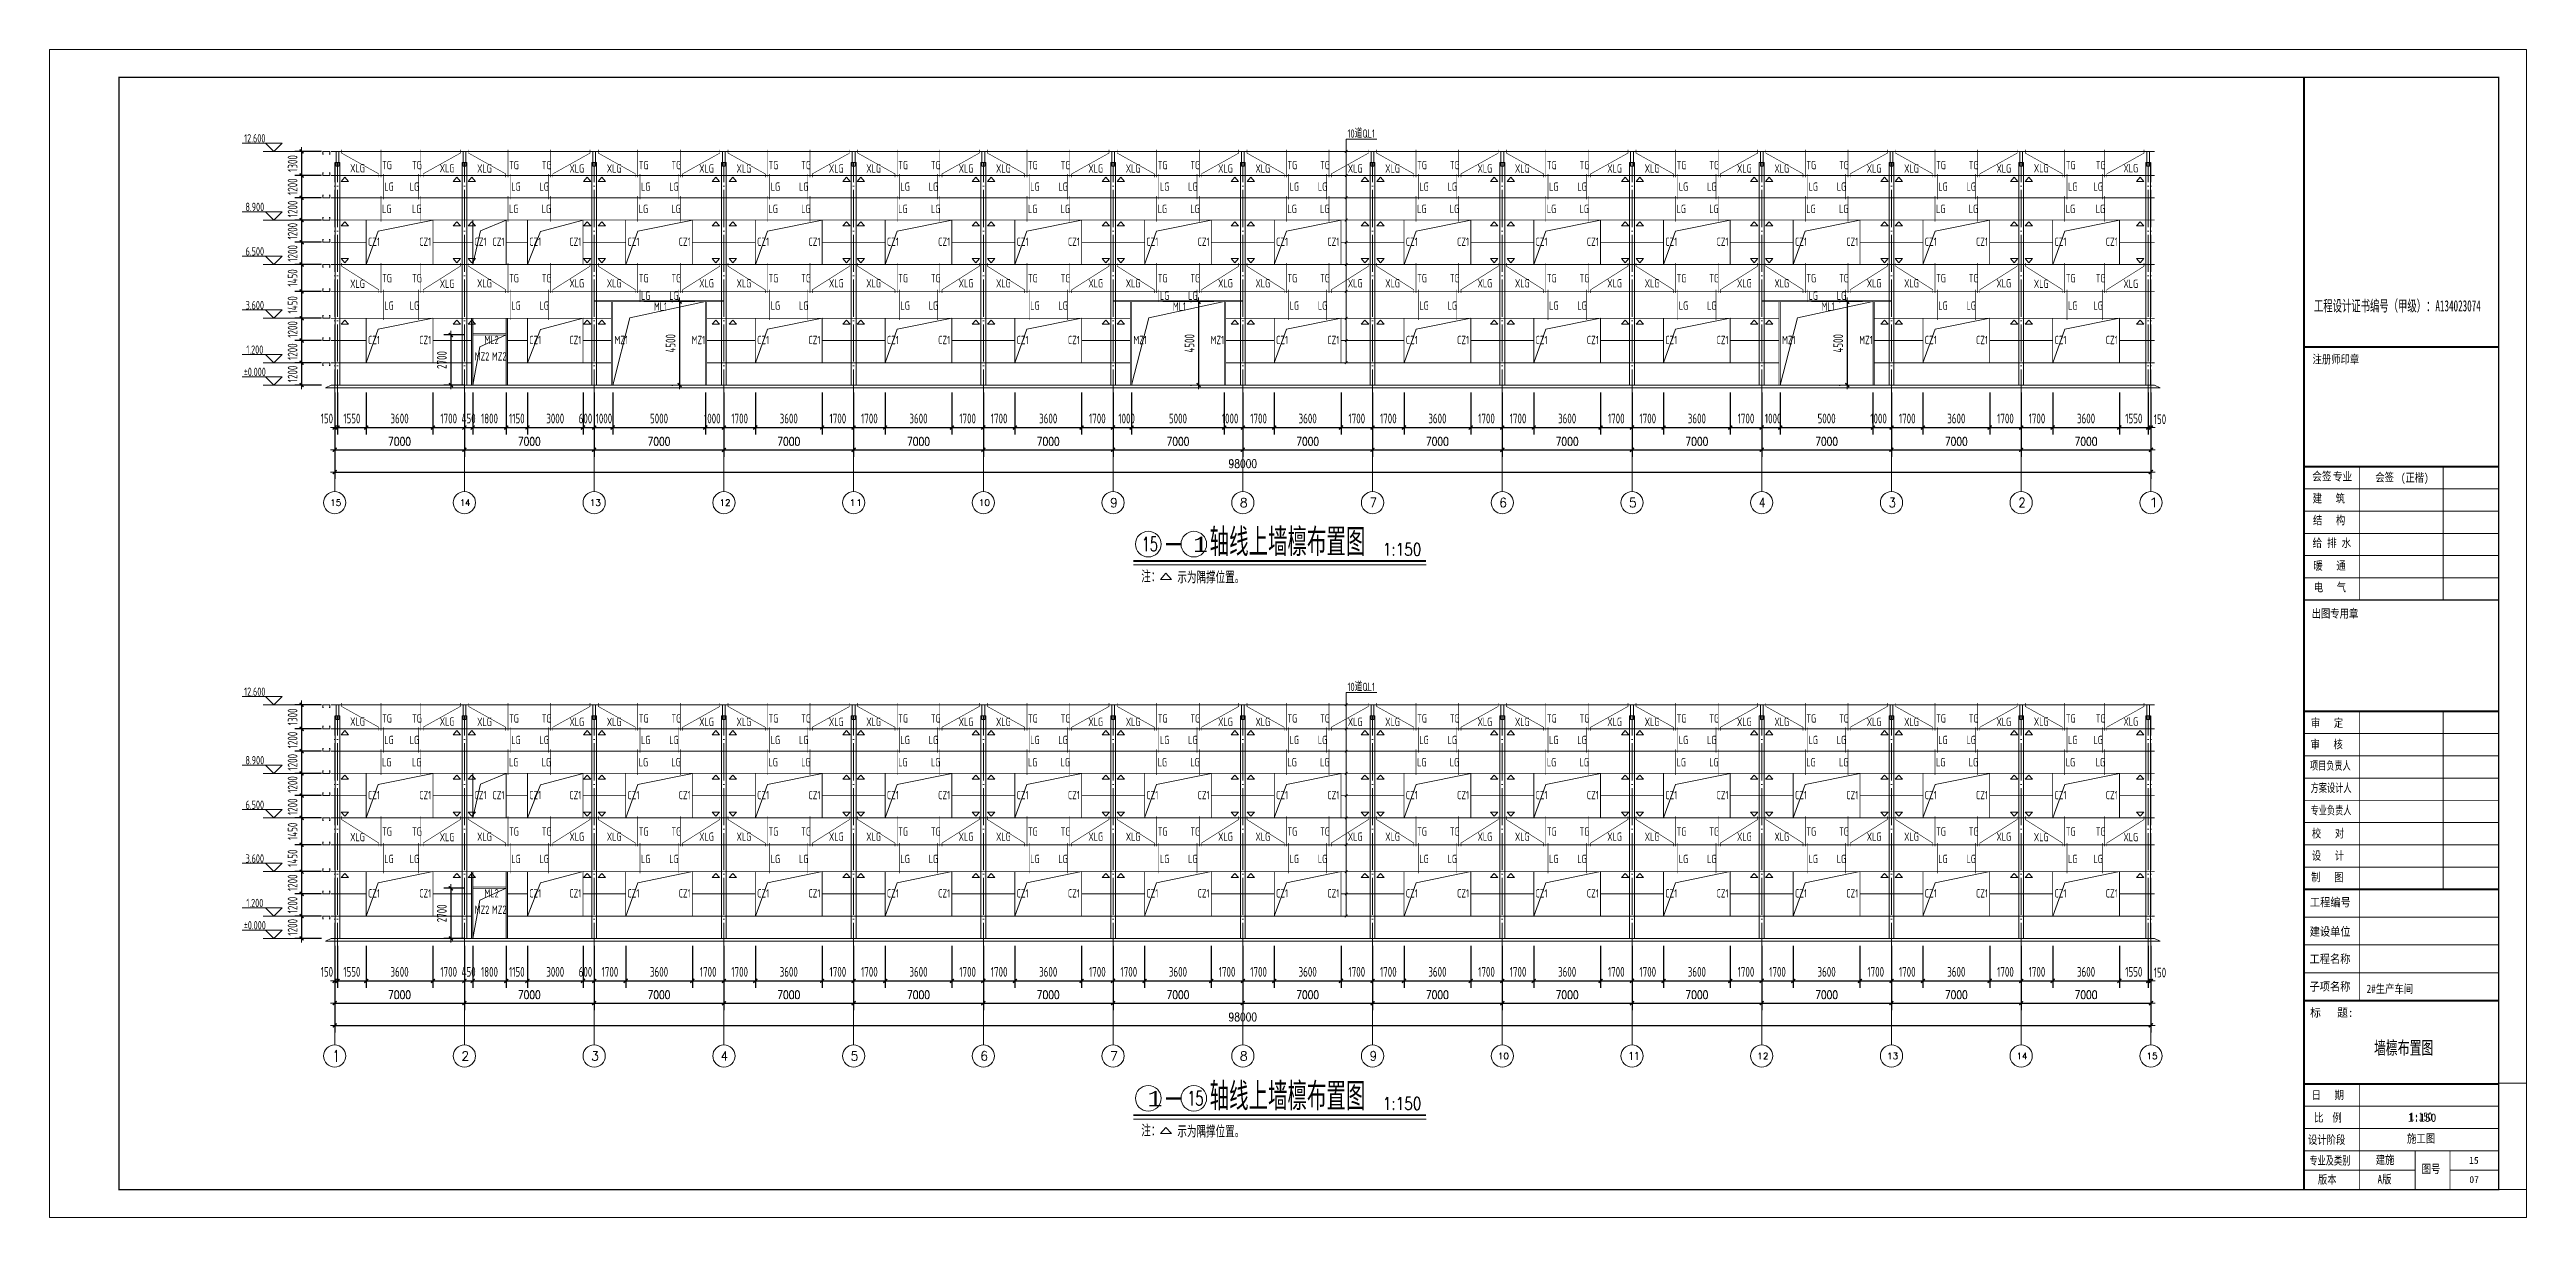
# Model space of a CAD drawing. Header units: millimetres. Extents: x 19781 to 898973, y -947928 to -267362.
# Drawn here: x 431826 to 565476, y -704231 to -641231 of the extents above; entities that cross this region are included whole.
import ezdxf
from ezdxf.enums import TextEntityAlignment as Align

# ---------------------------------------------------------------- set-up
doc = ezdxf.new("R2010")
doc.units = ezdxf.units.MM
doc.header["$LTSCALE"] = 100
doc.linetypes.add('CENTER', pattern=[50.8, 31.75, -6.35, 6.35, -6.35])
doc.linetypes.add('DOTE', pattern=[2.42, 2, -0.2, 0.02, -0.2])
doc.layers.get('0').update_dxf_attribs({"lineweight": 18})
for name, color, linetype, lineweight in [('10', 7, 'Continuous', 18), ('11000', 4, 'Continuous', 18), ('14', 2, 'Continuous', 18), ('5图框', 7, 'Continuous', 18), ('621', 2, 'Continuous', 18), ('AXIS', 3, 'Continuous', 18), ('AXIS_TEXT', 7, 'Continuous', 18), ('BORDER', 7, 'Continuous', 18), ('BZ_标准图框', 7, 'Continuous', 18), ('C', 6, 'CENTER', 18), ('DIM_SYMB', 3, 'Continuous', 18), ('DOTE', 1, 'DOTE', 18), ('PUB_DIM', 3, 'Continuous', 18), ('PUB_TEXT', 7, 'Continuous', 18), ('PUB_TITLE', 4, 'Continuous', 18), ('TK(图框线)', 45, 'Continuous', 18), ('数字', 3, 'Continuous', 20), ('构件号', 1, 'Continuous', 18), ('系杆支撑', 2, 'Continuous', 18)]:
    doc.layers.add(name, color=color, linetype=linetype, lineweight=lineweight)
doc.layers.add('VHSoft_barcode', color=7, linetype='Continuous', lineweight=18, plot=False)
doc.styles.add('-宋体', font='')
doc.styles.add('_TCH_AXIS', font='complex.shx', dxfattribs={"bigfont": 'gbcbig.shx'})
doc.styles.add('COMPLEX', font='complex.shx', dxfattribs={"bigfont": 'gbcbig.shx'})
doc.styles.add('dim_font', font='simplex.shx', dxfattribs={"width": 0.8, "bigfont": 'gbcbig.shx'})
doc.styles.add('HT', font='', dxfattribs={"width": 0.8})
doc.styles.add('hztxt', font='txt.shx', dxfattribs={"width": 0.7, "bigfont": 'hztxt.shx'})
doc.styles.add('TSSD_REIN', font='tssdeng.shx', dxfattribs={"width": 0.7, "bigfont": 'hztxt.shx'})
doc.styles.get('-宋体').set_extended_font_data('宋体')
doc.styles.get('HT').set_extended_font_data('宋体')
doc.dimstyles.new('DIMN150', dxfattribs={"dimscale": 1.5, "dimtxt": 300, "dimasz": 1, "dimexe": 250, "dimexo": 300, "dimgap": 150, "dimtad": 1, "dimdec": 0, "dimzin": 0, "dimdsep": 46, "dimtxsty": 'dim_font', "dimblk": '_CAXARROW', "dimcen": 0.09, "dimdle": 2, "dimclrt": 7, "dimadec": 0, "dimazin": 0, "dimtfac": 1, "dimtdec": 0, "dimtix": 1, "dimtmove": 2, "dimatfit": 3, "dimfxl": 1, "dimtolj": 1, "dimtzin": 0, "dimarcsym": 0})

msp = doc.modelspace()

# ---------------------------------------------------------------- texts
at = {"style": 'hztxt', "width": 0.8}
for p in [(503764.66, -668529.63), (503764.66, -698422.63)]:
    msp.add_text('1:150', height=675, dxfattribs=at).set_placement(p)
at = {"layer": '5图框', "style": 'hztxt', "width": 0.7}
for s, height, p in [('轴线上墙檩布置图', 1500, (494424.95, -668556.86)), ('-', 1500, (491903.95, -668556.86)), ('注：', 640.32, (490734.61, -669975.95)), ('轴线上墙檩布置图', 1500, (494424.95, -698449.86)), ('-', 1500, (491903.95, -698449.86)), ('注：', 640.32, (490734.61, -699868.95))]:
    msp.add_text(s, height=height, dxfattribs=at).set_placement(p)
at = {"layer": '5图框', "char_height": 640.32, "width": 5529.7788, "attachment_point": 7, "style": 'hztxt'}
for insert in [(491484.9, -670025.53), (491484.9, -699918.53)]:
    msp.add_mtext('   示为隅撑位置。', dxfattribs=dict(at, insert=insert))
at = {"layer": 'BZ_标准图框', "style": 'HT'}
for s, height, width, p in [('工程设计证书编号（甲级）：A134023074', 600, 0.6, (554010.58, -655352.73)), ('注册师印章', 450, 0.8, (553932.79, -658163.42)), ('会签', 450, 0.85, (553916.83, -664473.9)), ('专业', 450, 0.85, (555030.95, -664486.78)), ('会签', 450, 0.8, (557319.88, -664531.51)), ('(正楷)', 450, 0.8, (558701.1, -664545.51)), ('出图专用章', 450, 0.8, (553883.1, -671878.17)), ('项目负责人', 450, 0.7, (553790.18, -680079.62)), ('方案设计人', 450, 0.7, (553830.23, -681283.8)), ('专业负责人', 450, 0.7, (553828.36, -682493.55)), ('工程编号', 450, 0.9, (553788.97, -687452.79)), ('建设单位', 450, 0.9, (553777.95, -689033.4)), ('工程名称', 450, 0.9, (553767.65, -690512.3)), ('子项名称', 450, 0.9, (553767.65, -691998.89)), ('设计阶段', 450, 0.8, (553687.93, -700264.62)), ('专业及类别', 450, 0.7, (553765.33, -701383.99)), ('图号', 450, 0.8, (559822.28, -701837.58))]:
    msp.add_text(s, height=height, dxfattribs=dict(at, width=width)).set_placement(p)
at = {"layer": 'BZ_标准图框', "char_height": 450, "attachment_point": 7, "style": 'HT'}
for s, insert, width in [('建   筑', (553942.87, -665718.19), 2619), ('结   构', (553955.82, -666895.95), 2589), ('{\\W0.85;给 排 水}', (553933.34, -668124.97), 3190.6875), ('暖   通', (553977.31, -669346.24), 2598), ('电   气', (554002.6, -670513.06), 2523), ('审   定', (553844.07, -677830), 2583), ('审   核', (553824.39, -678983.14), 2589), ('校   对', (553898.51, -683791.26), 2622), ('制   图', (553855.81, -686147.51), 2589), ('设   计', (553896.32, -684991.27), 2613), ('{\\W0.95;标   题:}', (553804.92, -693456.4), 3423.5625), ('日   期', (553880.29, -697908.28), 2475), ('比  例', (554016.55, -699120.58), 2127), ('版本 ', (554222.63, -702462.64), 1503)]:
    msp.add_mtext(s, dxfattribs=dict(at, insert=insert, width=width))
at = {"layer": 'PUB_DIM', "color": 2, "linetype": 'Continuous', "style": 'TSSD_REIN', "width": 0.7}
for s, p in [('12.600', (442902.54, -646018.24)), ('8.900', (442902.54, -649718.24)), ('6.500', (442902.54, -652118.24)), ('3.600', (442902.54, -655018.24)), ('1.200', (442902.54, -657418.24)), ('%%P0.000', (442902.54, -658618.24)), ('12.600', (442902.54, -675867.71)), ('8.900', (442902.54, -679567.71)), ('6.500', (442902.54, -681967.71)), ('3.600', (442902.54, -684867.71)), ('%%P0.000', (442902.54, -688467.71)), ('1.200', (442902.54, -687267.71))]:
    msp.add_text(s, height=450.135, dxfattribs=at).set_placement(p, align=Align.MIDDLE_CENTER)
at = {"layer": 'PUB_TITLE', "color": 150, "style": 'TSSD_REIN', "width": 0.8}
msp.add_text('墙檩布置图', height=800.04, dxfattribs=at).set_placement((558851.01, -695508.31), align=Align.CENTER)
at = {"layer": 'TK(图框线)', "style": 'HT', "width": 0.8}
for s, p in [('2#生产车间', (556853.31, -692123.71)), ('1:150', (559170.11, -699009.7)), ('施工图', (559032.17, -700198.94)), ('建施', (557343.43, -701346.18)), ('A版', (557442.45, -702396.41))]:
    msp.add_text(s, height=450, dxfattribs=at).set_placement(p)
at = {"layer": 'TK(图框线)', "style": 'HT'}
msp.add_text('1:150', height=450, dxfattribs=at).set_placement((559083.23, -699071.02))
at = {"layer": 'TK(图框线)', "style": '-宋体'}
for s, p in [('15', (562639.03, -701339.02)), ('07', (562651.98, -702376.27))]:
    msp.add_text(s, height=375, dxfattribs=at).set_placement(p, align=Align.CENTER)
at = {"layer": '数字', "ltscale": 100, "style": 'TSSD_REIN', "width": 0.7}
for s, p in [('10道QL1', (501865.16, -645986.78)), ('XLG', (448045.67, -647853.95)), ('TG', (449770.46, -647688.3)), ('TG', (451384.7, -647688.3)), ('XLG', (452877.91, -647853.95)), ('XLG', (454895.79, -647870.95)), ('TG', (456620.58, -647688.3)), ('TG', (458384.58, -647688.3)), ('XLG', (459877.79, -647870.95)), ('XLG', (461895.79, -647870.95)), ('TG', (463620.58, -647688.3)), ('TG', (465384.58, -647688.3)), ('XLG', (466877.79, -647870.95)), ('XLG', (468895.79, -647870.95)), ('TG', (470620.58, -647688.3)), ('TG', (472384.58, -647688.3)), ('XLG', (473877.79, -647870.95)), ('XLG', (475895.79, -647870.95)), ('TG', (477620.58, -647688.3)), ('TG', (479384.58, -647688.3)), ('XLG', (480877.79, -647870.95)), ('XLG', (482895.79, -647870.95)), ('TG', (484620.58, -647688.3)), ('TG', (486384.58, -647688.3)), ('XLG', (487877.79, -647870.95)), ('XLG', (489895.79, -647870.95)), ('TG', (491620.58, -647688.3)), ('TG', (493384.58, -647688.3)), ('XLG', (494877.79, -647870.95)), ('XLG', (496895.79, -647870.95)), ('TG', (498620.58, -647688.3)), ('TG', (500384.58, -647688.3)), ('XLG', (501877.79, -647870.95)), ('XLG', (503895.79, -647870.95)), ('TG', (505620.58, -647688.3)), ('TG', (507384.58, -647688.3)), ('XLG', (508877.79, -647870.95)), ('XLG', (510895.79, -647870.95)), ('TG', (512620.58, -647688.3)), ('TG', (514384.58, -647688.3)), ('XLG', (515877.79, -647870.95)), ('XLG', (517895.79, -647870.95)), ('TG', (519620.58, -647688.3)), ('TG', (521384.58, -647688.3)), ('XLG', (522877.79, -647870.95)), ('XLG', (524895.79, -647870.95)), ('TG', (526620.58, -647688.3)), ('TG', (528384.58, -647688.3)), ('XLG', (529877.79, -647870.95)), ('XLG', (531895.79, -647870.95)), ('TG', (533620.58, -647688.3)), ('TG', (535384.58, -647688.3)), ('XLG', (536877.79, -647870.95)), ('XLG', (538895.67, -647853.95)), ('TG', (540620.46, -647688.3)), ('TG', (542234.7, -647688.3)), ('XLG', (543727.91, -647853.95)), ('LG', (449890.46, -648850.3)), ('LG', (451264.7, -648850.3)), ('LG', (456740.58, -648850.3)), ('LG', (458264.58, -648850.3)), ('LG', (463740.58, -648850.3)), ('LG', (465264.58, -648850.3)), ('LG', (470740.58, -648850.3)), ('LG', (472264.58, -648850.3)), ('LG', (477740.58, -648850.3)), ('LG', (479264.58, -648850.3)), ('LG', (484740.58, -648850.3)), ('LG', (486264.58, -648850.3)), ('LG', (491740.58, -648850.3)), ('LG', (493264.58, -648850.3)), ('LG', (498740.58, -648850.3)), ('LG', (500264.58, -648850.3)), ('LG', (505740.58, -648850.3)), ('LG', (507264.58, -648850.3)), ('LG', (512740.58, -648850.3)), ('LG', (514264.58, -648850.3)), ('LG', (519740.58, -648850.3)), ('LG', (521264.58, -648850.3)), ('LG', (526740.58, -648850.3)), ('LG', (528264.58, -648850.3)), ('LG', (533740.58, -648850.3)), ('LG', (535264.58, -648850.3)), ('LG', (540740.46, -648850.3)), ('LG', (542114.7, -648850.3)), ('LG', (449770.46, -650050.3)), ('LG', (451384.7, -650050.3)), ('LG', (456620.58, -650050.3)), ('LG', (458384.58, -650050.3)), ('LG', (463620.58, -650050.3)), ('LG', (465384.58, -650050.3)), ('LG', (470620.58, -650050.3)), ('LG', (472384.58, -650050.3)), ('LG', (477620.58, -650050.3)), ('LG', (479384.58, -650050.3)), ('LG', (484620.58, -650050.3)), ('LG', (486384.58, -650050.3)), ('LG', (491620.58, -650050.3)), ('LG', (493384.58, -650050.3)), ('LG', (498620.58, -650050.3)), ('LG', (500384.58, -650050.3)), ('LG', (505620.58, -650050.3)), ('LG', (507384.58, -650050.3)), ('LG', (512620.58, -650050.3)), ('LG', (514384.58, -650050.3)), ('LG', (519620.58, -650050.3)), ('LG', (521384.58, -650050.3)), ('LG', (526620.58, -650050.3)), ('LG', (528384.58, -650050.3)), ('LG', (533620.58, -650050.3)), ('LG', (535384.58, -650050.3)), ('LG', (540620.46, -650050.3)), ('LG', (542234.7, -650050.3)), ('CZ1', (449008.2, -651823.14)), ('CZ1', (451774.2, -651823.14)), ('CZ1', (454758.2, -651823.14)), ('CZ1', (455724.2, -651823.14)), ('CZ1', (457708.2, -651823.14)), ('CZ1', (459874.2, -651823.14)), ('CZ1', (463008.2, -651823.14)), ('CZ1', (465774.2, -651823.14)), ('CZ1', (470008.2, -651823.14)), ('CZ1', (472774.2, -651823.14)), ('CZ1', (477008.2, -651823.14)), ('CZ1', (479774.2, -651823.14)), ('CZ1', (484008.2, -651823.14)), ('CZ1', (486774.2, -651823.14)), ('CZ1', (491008.2, -651823.14)), ('CZ1', (493774.2, -651823.14)), ('CZ1', (498008.2, -651823.14)), ('CZ1', (500774.2, -651823.14)), ('CZ1', (505008.2, -651823.14)), ('CZ1', (507774.2, -651823.14)), ('CZ1', (512008.2, -651823.14)), ('CZ1', (514774.2, -651823.14)), ('CZ1', (519008.2, -651823.14)), ('CZ1', (521774.2, -651823.14)), ('CZ1', (526008.2, -651823.14)), ('CZ1', (528774.2, -651823.14)), ('CZ1', (533008.2, -651823.14)), ('CZ1', (535774.2, -651823.14)), ('CZ1', (540008.2, -651823.14)), ('CZ1', (542774.2, -651823.14)), ('TG', (449770.46, -653788.3)), ('TG', (451384.7, -653788.3)), ('TG', (456620.58, -653788.3)), ('TG', (458384.58, -653788.3)), ('TG', (463620.58, -653788.3)), ('TG', (465384.58, -653788.3)), ('TG', (470620.58, -653788.3)), ('TG', (472384.58, -653788.3)), ('TG', (477620.58, -653788.3)), ('TG', (479384.58, -653788.3)), ('TG', (484620.58, -653788.3)), ('TG', (486384.58, -653788.3)), ('TG', (491620.58, -653788.3)), ('TG', (493384.58, -653788.3)), ('TG', (498620.58, -653788.3)), ('TG', (500384.58, -653788.3)), ('TG', (505620.58, -653788.3)), ('TG', (507384.58, -653788.3)), ('TG', (512620.58, -653788.3)), ('TG', (514384.58, -653788.3)), ('TG', (519620.58, -653788.3)), ('TG', (521384.58, -653788.3)), ('TG', (526620.58, -653788.3)), ('TG', (528384.58, -653788.3)), ('TG', (533620.58, -653788.3)), ('TG', (535384.58, -653788.3)), ('TG', (540620.46, -653788.3)), ('TG', (542234.7, -653788.3)), ('XLG', (448045.67, -654088.95)), ('LG', (449890.46, -655266.3)), ('LG', (451264.7, -655266.3)), ('XLG', (452877.91, -654088.95)), ('XLG', (454895.79, -654064.95)), ('LG', (456740.58, -655266.3)), ('LG', (458264.58, -655266.3)), ('XLG', (459877.79, -654064.95)), ('XLG', (461895.79, -654064.95)), ('LG', (463740.58, -654733.3)), ('ML1', (464439.2, -655315.14)), ('LG', (465264.58, -654733.3)), ('XLG', (466877.79, -654064.95)), ('XLG', (468895.79, -654064.95)), ('LG', (470740.58, -655266.3)), ('LG', (472264.58, -655266.3)), ('XLG', (473877.79, -654064.95)), ('XLG', (475895.79, -654064.95)), ('LG', (477740.58, -655266.3)), ('LG', (479264.58, -655266.3)), ('XLG', (480877.79, -654064.95)), ('XLG', (482895.79, -654064.95)), ('LG', (484740.58, -655266.3)), ('LG', (486264.58, -655266.3)), ('XLG', (487877.79, -654064.95)), ('XLG', (489895.79, -654064.95)), ('LG', (491740.58, -654733.3)), ('ML1', (492439.2, -655315.14)), ('LG', (493264.58, -654733.3)), ('XLG', (494877.79, -654064.95)), ('XLG', (496895.79, -654064.95)), ('LG', (498740.58, -655266.3)), ('LG', (500264.58, -655266.3)), ('XLG', (501877.79, -654064.95)), ('XLG', (503895.79, -654064.95)), ('LG', (505740.58, -655266.3)), ('LG', (507264.58, -655266.3)), ('XLG', (508877.79, -654064.95)), ('XLG', (510895.79, -654064.95)), ('LG', (512740.58, -655266.3)), ('LG', (514264.58, -655266.3)), ('XLG', (515877.79, -654064.95)), ('XLG', (517895.79, -654064.95)), ('LG', (519740.58, -655266.3)), ('LG', (521264.58, -655266.3)), ('XLG', (522877.79, -654064.95)), ('XLG', (524895.79, -654064.95)), ('LG', (526740.58, -654733.3)), ('ML1', (527439.2, -655315.14)), ('LG', (528264.58, -654733.3)), ('XLG', (529877.79, -654064.95)), ('XLG', (531895.79, -654064.95)), ('LG', (533740.58, -655266.3)), ('LG', (535264.58, -655266.3)), ('XLG', (536877.79, -654064.95)), ('XLG', (538895.67, -654088.95)), ('LG', (540740.46, -655266.3)), ('LG', (542114.7, -655266.3)), ('XLG', (543727.91, -654088.95)), ('CZ1', (449008.2, -657123.14)), ('CZ1', (451774.2, -657123.14)), ('MZ2', (454771.2, -658006.14)), ('ML2', (455296.2, -657119.14)), ('MZ2', (455696.2, -658006.14)), ('CZ1', (457708.2, -657123.14)), ('CZ1', (459874.2, -657123.14)), ('MZ1', (462311.2, -657123.14)), ('MZ1', (466474.2, -657123.14)), ('CZ1', (470008.2, -657123.14)), ('CZ1', (472774.2, -657123.14)), ('CZ1', (477008.2, -657123.14)), ('CZ1', (479774.2, -657123.14)), ('CZ1', (484008.2, -657123.14)), ('CZ1', (486774.2, -657123.14)), ('MZ1', (490311.2, -657123.14)), ('MZ1', (494474.2, -657123.14)), ('CZ1', (498008.2, -657123.14)), ('CZ1', (500774.2, -657123.14)), ('CZ1', (505008.2, -657123.14)), ('CZ1', (507774.2, -657123.14)), ('CZ1', (512008.2, -657123.14)), ('CZ1', (514774.2, -657123.14)), ('CZ1', (519008.2, -657123.14)), ('CZ1', (521774.2, -657123.14)), ('MZ1', (525311.2, -657123.14)), ('MZ1', (529474.2, -657123.14)), ('CZ1', (533008.2, -657123.14)), ('CZ1', (535774.2, -657123.14)), ('CZ1', (540008.2, -657123.14)), ('CZ1', (542774.2, -657123.14)), ('10道QL1', (501865.16, -675836.25)), ('XLG', (448045.67, -677703.43)), ('TG', (449770.46, -677537.78)), ('TG', (451384.7, -677537.78)), ('XLG', (452877.91, -677703.43)), ('XLG', (454895.79, -677720.43)), ('TG', (456620.58, -677537.78)), ('TG', (458384.58, -677537.78)), ('XLG', (459877.79, -677720.43)), ('XLG', (461895.79, -677720.43)), ('TG', (463620.58, -677537.78)), ('TG', (465384.58, -677537.78)), ('XLG', (466877.79, -677720.43)), ('XLG', (468895.79, -677720.43)), ('TG', (470620.58, -677537.78)), ('TG', (472384.58, -677537.78)), ('XLG', (473877.79, -677720.43)), ('XLG', (475895.79, -677720.43)), ('TG', (477620.58, -677537.78)), ('TG', (479384.58, -677537.78)), ('XLG', (480877.79, -677720.43)), ('XLG', (482895.79, -677720.43)), ('TG', (484620.58, -677537.78)), ('TG', (486384.58, -677537.78)), ('XLG', (487877.79, -677720.43)), ('XLG', (489895.79, -677720.43)), ('TG', (491620.58, -677537.78)), ('TG', (493384.58, -677537.78)), ('XLG', (494877.79, -677720.43)), ('XLG', (496895.79, -677720.43)), ('TG', (498620.58, -677537.78)), ('TG', (500384.58, -677537.78)), ('XLG', (501877.79, -677720.43)), ('XLG', (503895.79, -677720.43)), ('TG', (505620.58, -677537.78)), ('TG', (507384.58, -677537.78)), ('XLG', (508877.79, -677720.43)), ('XLG', (510895.79, -677720.43)), ('TG', (512620.58, -677537.78)), ('TG', (514384.58, -677537.78)), ('XLG', (515877.79, -677720.43)), ('XLG', (517895.79, -677720.43)), ('TG', (519620.58, -677537.78)), ('TG', (521384.58, -677537.78)), ('XLG', (522877.79, -677720.43)), ('XLG', (524895.79, -677720.43)), ('TG', (526620.58, -677537.78)), ('TG', (528384.58, -677537.78)), ('XLG', (529877.79, -677720.43)), ('XLG', (531895.79, -677720.43)), ('TG', (533620.58, -677537.78)), ('TG', (535384.58, -677537.78)), ('XLG', (536877.79, -677720.43)), ('XLG', (538895.67, -677703.43)), ('TG', (540620.46, -677537.78)), ('TG', (542234.7, -677537.78)), ('XLG', (543727.91, -677703.43)), ('LG', (449890.46, -678699.78)), ('LG', (451264.7, -678699.78)), ('LG', (456740.58, -678699.78)), ('LG', (458264.58, -678699.78)), ('LG', (463740.58, -678699.78)), ('LG', (465264.58, -678699.78)), ('LG', (470740.58, -678699.78)), ('LG', (472264.58, -678699.78)), ('LG', (477740.58, -678699.78)), ('LG', (479264.58, -678699.78)), ('LG', (484740.58, -678699.78)), ('LG', (486264.58, -678699.78)), ('LG', (491740.58, -678699.78)), ('LG', (493264.58, -678699.78)), ('LG', (498740.58, -678699.78)), ('LG', (500264.58, -678699.78)), ('LG', (505740.58, -678699.78)), ('LG', (507264.58, -678699.78)), ('LG', (512740.58, -678699.78)), ('LG', (514264.58, -678699.78)), ('LG', (519740.58, -678699.78)), ('LG', (521264.58, -678699.78)), ('LG', (526740.58, -678699.78)), ('LG', (528264.58, -678699.78)), ('LG', (533740.58, -678699.78)), ('LG', (535264.58, -678699.78)), ('LG', (540740.46, -678699.78)), ('LG', (542114.7, -678699.78)), ('LG', (449770.46, -679899.78)), ('LG', (451384.7, -679899.78)), ('LG', (456620.58, -679899.78)), ('LG', (458384.58, -679899.78)), ('LG', (463620.58, -679899.78)), ('LG', (465384.58, -679899.78)), ('LG', (470620.58, -679899.78)), ('LG', (472384.58, -679899.78)), ('LG', (477620.58, -679899.78)), ('LG', (479384.58, -679899.78)), ('LG', (484620.58, -679899.78)), ('LG', (486384.58, -679899.78)), ('LG', (491620.58, -679899.78)), ('LG', (493384.58, -679899.78)), ('LG', (498620.58, -679899.78)), ('LG', (500384.58, -679899.78)), ('LG', (505620.58, -679899.78)), ('LG', (507384.58, -679899.78)), ('LG', (512620.58, -679899.78)), ('LG', (514384.58, -679899.78)), ('LG', (519620.58, -679899.78)), ('LG', (521384.58, -679899.78)), ('LG', (526620.58, -679899.78)), ('LG', (528384.58, -679899.78)), ('LG', (533620.58, -679899.78)), ('LG', (535384.58, -679899.78)), ('LG', (540620.46, -679899.78)), ('LG', (542234.7, -679899.78)), ('CZ1', (449008.2, -681672.62)), ('CZ1', (451774.2, -681672.62)), ('CZ1', (454758.2, -681672.62)), ('CZ1', (455724.2, -681672.62)), ('CZ1', (457708.2, -681672.62)), ('CZ1', (459874.2, -681672.62)), ('CZ1', (463008.2, -681672.62)), ('CZ1', (465774.2, -681672.62)), ('CZ1', (470008.2, -681672.62)), ('CZ1', (472774.2, -681672.62)), ('CZ1', (477008.2, -681672.62)), ('CZ1', (479774.2, -681672.62)), ('CZ1', (484008.2, -681672.62)), ('CZ1', (486774.2, -681672.62)), ('CZ1', (491008.2, -681672.62)), ('CZ1', (493774.2, -681672.62)), ('CZ1', (498008.2, -681672.62)), ('CZ1', (500774.2, -681672.62)), ('CZ1', (505008.2, -681672.62)), ('CZ1', (507774.2, -681672.62)), ('CZ1', (512008.2, -681672.62)), ('CZ1', (514774.2, -681672.62)), ('CZ1', (519008.2, -681672.62)), ('CZ1', (521774.2, -681672.62)), ('CZ1', (526008.2, -681672.62)), ('CZ1', (528774.2, -681672.62)), ('CZ1', (533008.2, -681672.62)), ('CZ1', (535774.2, -681672.62)), ('CZ1', (540008.2, -681672.62)), ('CZ1', (542774.2, -681672.62)), ('XLG', (448045.67, -683938.43)), ('TG', (449770.46, -683637.78)), ('TG', (451384.7, -683637.78)), ('XLG', (452877.91, -683938.43)), ('XLG', (454895.79, -683914.43)), ('TG', (456620.58, -683637.78)), ('TG', (458384.58, -683637.78)), ('XLG', (459877.79, -683914.43)), ('XLG', (461895.79, -683914.43)), ('TG', (463620.58, -683637.78)), ('TG', (465384.58, -683637.78)), ('XLG', (466877.79, -683914.43)), ('XLG', (468895.79, -683914.43)), ('TG', (470620.58, -683637.78)), ('TG', (472384.58, -683637.78)), ('XLG', (473877.79, -683914.43)), ('XLG', (475895.79, -683914.43)), ('TG', (477620.58, -683637.78)), ('TG', (479384.58, -683637.78)), ('XLG', (480877.79, -683914.43)), ('XLG', (482895.79, -683914.43)), ('TG', (484620.58, -683637.78)), ('TG', (486384.58, -683637.78)), ('XLG', (487877.79, -683914.43)), ('XLG', (489895.79, -683914.43)), ('TG', (491620.58, -683637.78)), ('TG', (493384.58, -683637.78)), ('XLG', (494877.79, -683914.43)), ('XLG', (496895.79, -683914.43)), ('TG', (498620.58, -683637.78)), ('TG', (500384.58, -683637.78)), ('XLG', (501877.79, -683914.43)), ('XLG', (503895.79, -683914.43)), ('TG', (505620.58, -683637.78)), ('TG', (507384.58, -683637.78)), ('XLG', (508877.79, -683914.43)), ('XLG', (510895.79, -683914.43)), ('TG', (512620.58, -683637.78)), ('TG', (514384.58, -683637.78)), ('XLG', (515877.79, -683914.43)), ('XLG', (517895.79, -683914.43)), ('TG', (519620.58, -683637.78)), ('TG', (521384.58, -683637.78)), ('XLG', (522877.79, -683914.43)), ('XLG', (524895.79, -683914.43)), ('TG', (526620.58, -683637.78)), ('TG', (528384.58, -683637.78)), ('XLG', (529877.79, -683914.43)), ('XLG', (531895.79, -683914.43)), ('TG', (533620.58, -683637.78)), ('TG', (535384.58, -683637.78)), ('XLG', (536877.79, -683914.43)), ('XLG', (538895.67, -683938.43)), ('TG', (540620.46, -683637.78)), ('TG', (542234.7, -683637.78)), ('XLG', (543727.91, -683938.43)), ('LG', (449890.46, -685115.78)), ('LG', (451264.7, -685115.78)), ('LG', (456740.58, -685115.78)), ('LG', (458264.58, -685115.78)), ('LG', (463740.58, -685115.78)), ('LG', (465264.58, -685115.78)), ('LG', (470740.58, -685115.78)), ('LG', (472264.58, -685115.78)), ('LG', (477740.58, -685115.78)), ('LG', (479264.58, -685115.78)), ('LG', (484740.58, -685115.78)), ('LG', (486264.58, -685115.78)), ('LG', (491740.58, -685115.78)), ('LG', (493264.58, -685115.78)), ('LG', (498740.58, -685115.78)), ('LG', (500264.58, -685115.78)), ('LG', (505740.58, -685115.78)), ('LG', (507264.58, -685115.78)), ('LG', (512740.58, -685115.78)), ('LG', (514264.58, -685115.78)), ('LG', (519740.58, -685115.78)), ('LG', (521264.58, -685115.78)), ('LG', (526740.58, -685115.78)), ('LG', (528264.58, -685115.78)), ('LG', (533740.58, -685115.78)), ('LG', (535264.58, -685115.78)), ('LG', (540740.46, -685115.78)), ('LG', (542114.7, -685115.78)), ('CZ1', (449008.2, -686972.62)), ('CZ1', (451774.2, -686972.62)), ('ML2', (455296.2, -686968.62)), ('CZ1', (457708.2, -686972.62)), ('CZ1', (459874.2, -686972.62)), ('CZ1', (463008.2, -686972.62)), ('CZ1', (465774.2, -686972.62)), ('CZ1', (470008.2, -686972.62)), ('CZ1', (472774.2, -686972.62)), ('CZ1', (477008.2, -686972.62)), ('CZ1', (479774.2, -686972.62)), ('CZ1', (484008.2, -686972.62)), ('CZ1', (486774.2, -686972.62)), ('CZ1', (491008.2, -686972.62)), ('CZ1', (493774.2, -686972.62)), ('CZ1', (498008.2, -686972.62)), ('CZ1', (500774.2, -686972.62)), ('CZ1', (505008.2, -686972.62)), ('CZ1', (507774.2, -686972.62)), ('CZ1', (512008.2, -686972.62)), ('CZ1', (514774.2, -686972.62)), ('CZ1', (519008.2, -686972.62)), ('CZ1', (521774.2, -686972.62)), ('CZ1', (526008.2, -686972.62)), ('CZ1', (528774.2, -686972.62)), ('CZ1', (533008.2, -686972.62)), ('CZ1', (535774.2, -686972.62)), ('CZ1', (540008.2, -686972.62)), ('CZ1', (542774.2, -686972.62)), ('MZ2', (454771.2, -687855.62)), ('MZ2', (455696.2, -687855.62))]:
    msp.add_text(s, height=450, dxfattribs=at).set_placement(p)

# ---------------------------------------------------------------- blocks, each defined once
blk = doc.blocks.new('_AXISO')
blk.add_circle((0, 0), 0.5)
at = {"layer": 'AXIS_TEXT', "style": 'COMPLEX', "width": 1.04167}
blk.add_attdef('A', (-0.25, -0.28), '', height=0.56, dxfattribs=at)
blk = doc.blocks.new('_DIMX')
blk.add_line((-150, 0), (150, 0))
blk.add_lwpolyline([(-70, -70, 50, 50, 0), (70, 70, 50, 50, 0)], format="xyseb")
blk = doc.blocks.new('*X186')
at = {"layer": 'AXIS', "color": 0, "lineweight": -2, "transparency": 16777216}
for p, q in [((447213, -660934), (447213, -663196)), ((454213, -660934), (454213, -663196)), ((447215, -662821), (454212, -662821))]:
    blk.add_line(p, q, dxfattribs=at)
at = {"layer": 'AXIS', "color": 0, "lineweight": -2, "transparency": 16777216, "xscale": 1.5, "yscale": 1.5, "zscale": 1.5, "rotation": 180}
blk.add_blockref('_DIMX', (447213, -662821), dxfattribs=at)
at = {"layer": 'AXIS', "color": 0, "lineweight": -2, "transparency": 16777216, "xscale": 1.5, "yscale": 1.5, "zscale": 1.5}
blk.add_blockref('_DIMX', (454213, -662821), dxfattribs=at)
at = {"layer": 'AXIS', "color": 7, "transparency": 16777216, "insert": (450713, -662371), "char_height": 450, "width": 3805.71, "attachment_point": 5, "style": 'dim_font'}
blk.add_mtext('7000', dxfattribs=at)
blk = doc.blocks.new('_CAXARROW')
blk.add_hatch(color=0).paths.add_polyline_path([(0, 0), (-1, 0.125), (-1, -0.125)], flags=0)
blk = doc.blocks.new('*X187')
at = {"layer": 'AXIS', "color": 0, "lineweight": -2, "transparency": 16777216}
for p, q in [((454213, -660934), (454213, -663196)), ((461213, -660934), (461213, -663196)), ((454215, -662821), (461212, -662821))]:
    blk.add_line(p, q, dxfattribs=at)
at = {"layer": 'AXIS', "color": 0, "lineweight": -2, "transparency": 16777216, "xscale": 1.5, "yscale": 1.5, "zscale": 1.5, "rotation": 180}
blk.add_blockref('_DIMX', (454213, -662821), dxfattribs=at)
at = {"layer": 'AXIS', "color": 0, "lineweight": -2, "transparency": 16777216, "xscale": 1.5, "yscale": 1.5, "zscale": 1.5}
blk.add_blockref('_DIMX', (461213, -662821), dxfattribs=at)
at = {"layer": 'AXIS', "color": 7, "transparency": 16777216, "insert": (457713, -662371), "char_height": 450, "width": 3805.71, "attachment_point": 5, "style": 'dim_font'}
blk.add_mtext('7000', dxfattribs=at)
blk = doc.blocks.new('*X188')
at = {"layer": 'AXIS', "color": 0, "lineweight": -2, "transparency": 16777216}
for p, q in [((461213, -660934), (461213, -663196)), ((468213, -660934), (468213, -663196)), ((461215, -662821), (468212, -662821))]:
    blk.add_line(p, q, dxfattribs=at)
at = {"layer": 'AXIS', "color": 0, "lineweight": -2, "transparency": 16777216, "xscale": 1.5, "yscale": 1.5, "zscale": 1.5, "rotation": 180}
blk.add_blockref('_DIMX', (461213, -662821), dxfattribs=at)
at = {"layer": 'AXIS', "color": 0, "lineweight": -2, "transparency": 16777216, "xscale": 1.5, "yscale": 1.5, "zscale": 1.5}
blk.add_blockref('_DIMX', (468213, -662821), dxfattribs=at)
at = {"layer": 'AXIS', "color": 7, "transparency": 16777216, "insert": (464713, -662371), "char_height": 450, "width": 3805.71, "attachment_point": 5, "style": 'dim_font'}
blk.add_mtext('7000', dxfattribs=at)
blk = doc.blocks.new('*X189')
at = {"layer": 'AXIS', "color": 0, "lineweight": -2, "transparency": 16777216}
for p, q in [((468213, -660934), (468213, -663196)), ((475213, -660934), (475213, -663196)), ((468215, -662821), (475212, -662821))]:
    blk.add_line(p, q, dxfattribs=at)
at = {"layer": 'AXIS', "color": 0, "lineweight": -2, "transparency": 16777216, "xscale": 1.5, "yscale": 1.5, "zscale": 1.5, "rotation": 180}
blk.add_blockref('_DIMX', (468213, -662821), dxfattribs=at)
at = {"layer": 'AXIS', "color": 0, "lineweight": -2, "transparency": 16777216, "xscale": 1.5, "yscale": 1.5, "zscale": 1.5}
blk.add_blockref('_DIMX', (475213, -662821), dxfattribs=at)
at = {"layer": 'AXIS', "color": 7, "transparency": 16777216, "insert": (471713, -662371), "char_height": 450, "width": 3805.71, "attachment_point": 5, "style": 'dim_font'}
blk.add_mtext('7000', dxfattribs=at)
blk = doc.blocks.new('*X190')
at = {"layer": 'AXIS', "color": 0, "lineweight": -2, "transparency": 16777216}
for p, q in [((475213, -660934), (475213, -663196)), ((482213, -660934), (482213, -663196)), ((475215, -662821), (482212, -662821))]:
    blk.add_line(p, q, dxfattribs=at)
at = {"layer": 'AXIS', "color": 0, "lineweight": -2, "transparency": 16777216, "xscale": 1.5, "yscale": 1.5, "zscale": 1.5, "rotation": 180}
blk.add_blockref('_DIMX', (475213, -662821), dxfattribs=at)
at = {"layer": 'AXIS', "color": 0, "lineweight": -2, "transparency": 16777216, "xscale": 1.5, "yscale": 1.5, "zscale": 1.5}
blk.add_blockref('_DIMX', (482213, -662821), dxfattribs=at)
at = {"layer": 'AXIS', "color": 7, "transparency": 16777216, "insert": (478713, -662371), "char_height": 450, "width": 3805.71, "attachment_point": 5, "style": 'dim_font'}
blk.add_mtext('7000', dxfattribs=at)
blk = doc.blocks.new('*X191')
at = {"layer": 'AXIS', "color": 0, "lineweight": -2, "transparency": 16777216}
for p, q in [((482213, -660934), (482213, -663196)), ((489213, -660934), (489213, -663196)), ((482215, -662821), (489212, -662821))]:
    blk.add_line(p, q, dxfattribs=at)
at = {"layer": 'AXIS', "color": 0, "lineweight": -2, "transparency": 16777216, "xscale": 1.5, "yscale": 1.5, "zscale": 1.5, "rotation": 180}
blk.add_blockref('_DIMX', (482213, -662821), dxfattribs=at)
at = {"layer": 'AXIS', "color": 0, "lineweight": -2, "transparency": 16777216, "xscale": 1.5, "yscale": 1.5, "zscale": 1.5}
blk.add_blockref('_DIMX', (489213, -662821), dxfattribs=at)
at = {"layer": 'AXIS', "color": 7, "transparency": 16777216, "insert": (485713, -662371), "char_height": 450, "width": 3805.71, "attachment_point": 5, "style": 'dim_font'}
blk.add_mtext('7000', dxfattribs=at)
blk = doc.blocks.new('*X192')
at = {"layer": 'AXIS', "color": 0, "lineweight": -2, "transparency": 16777216}
for p, q in [((489213, -660934), (489213, -663196)), ((496213, -660934), (496213, -663196)), ((489215, -662821), (496212, -662821))]:
    blk.add_line(p, q, dxfattribs=at)
at = {"layer": 'AXIS', "color": 0, "lineweight": -2, "transparency": 16777216, "xscale": 1.5, "yscale": 1.5, "zscale": 1.5, "rotation": 180}
blk.add_blockref('_DIMX', (489213, -662821), dxfattribs=at)
at = {"layer": 'AXIS', "color": 0, "lineweight": -2, "transparency": 16777216, "xscale": 1.5, "yscale": 1.5, "zscale": 1.5}
blk.add_blockref('_DIMX', (496213, -662821), dxfattribs=at)
at = {"layer": 'AXIS', "color": 7, "transparency": 16777216, "insert": (492713, -662371), "char_height": 450, "width": 3805.71, "attachment_point": 5, "style": 'dim_font'}
blk.add_mtext('7000', dxfattribs=at)
blk = doc.blocks.new('*X193')
at = {"layer": 'AXIS', "color": 0, "lineweight": -2, "transparency": 16777216}
for p, q in [((496213, -660934), (496213, -663196)), ((503213, -660934), (503213, -663196)), ((496215, -662821), (503212, -662821))]:
    blk.add_line(p, q, dxfattribs=at)
at = {"layer": 'AXIS', "color": 0, "lineweight": -2, "transparency": 16777216, "xscale": 1.5, "yscale": 1.5, "zscale": 1.5, "rotation": 180}
blk.add_blockref('_DIMX', (496213, -662821), dxfattribs=at)
at = {"layer": 'AXIS', "color": 0, "lineweight": -2, "transparency": 16777216, "xscale": 1.5, "yscale": 1.5, "zscale": 1.5}
blk.add_blockref('_DIMX', (503213, -662821), dxfattribs=at)
at = {"layer": 'AXIS', "color": 7, "transparency": 16777216, "insert": (499713, -662371), "char_height": 450, "width": 3805.71, "attachment_point": 5, "style": 'dim_font'}
blk.add_mtext('7000', dxfattribs=at)
blk = doc.blocks.new('*X194')
at = {"layer": 'AXIS', "color": 0, "lineweight": -2, "transparency": 16777216}
for p, q in [((503213, -660934), (503213, -663196)), ((510213, -660934), (510213, -663196)), ((503215, -662821), (510212, -662821))]:
    blk.add_line(p, q, dxfattribs=at)
at = {"layer": 'AXIS', "color": 0, "lineweight": -2, "transparency": 16777216, "xscale": 1.5, "yscale": 1.5, "zscale": 1.5, "rotation": 180}
blk.add_blockref('_DIMX', (503213, -662821), dxfattribs=at)
at = {"layer": 'AXIS', "color": 0, "lineweight": -2, "transparency": 16777216, "xscale": 1.5, "yscale": 1.5, "zscale": 1.5}
blk.add_blockref('_DIMX', (510213, -662821), dxfattribs=at)
at = {"layer": 'AXIS', "color": 7, "transparency": 16777216, "insert": (506713, -662371), "char_height": 450, "width": 3805.71, "attachment_point": 5, "style": 'dim_font'}
blk.add_mtext('7000', dxfattribs=at)
blk = doc.blocks.new('*X195')
at = {"layer": 'AXIS', "color": 0, "lineweight": -2, "transparency": 16777216}
for p, q in [((510213, -660934), (510213, -663196)), ((517213, -660934), (517213, -663196)), ((510215, -662821), (517212, -662821))]:
    blk.add_line(p, q, dxfattribs=at)
at = {"layer": 'AXIS', "color": 0, "lineweight": -2, "transparency": 16777216, "xscale": 1.5, "yscale": 1.5, "zscale": 1.5, "rotation": 180}
blk.add_blockref('_DIMX', (510213, -662821), dxfattribs=at)
at = {"layer": 'AXIS', "color": 0, "lineweight": -2, "transparency": 16777216, "xscale": 1.5, "yscale": 1.5, "zscale": 1.5}
blk.add_blockref('_DIMX', (517213, -662821), dxfattribs=at)
at = {"layer": 'AXIS', "color": 7, "transparency": 16777216, "insert": (513713, -662371), "char_height": 450, "width": 3805.71, "attachment_point": 5, "style": 'dim_font'}
blk.add_mtext('7000', dxfattribs=at)
blk = doc.blocks.new('*X196')
at = {"layer": 'AXIS', "color": 0, "lineweight": -2, "transparency": 16777216}
for p, q in [((517213, -660934), (517213, -663196)), ((524213, -660934), (524213, -663196)), ((517215, -662821), (524212, -662821))]:
    blk.add_line(p, q, dxfattribs=at)
at = {"layer": 'AXIS', "color": 0, "lineweight": -2, "transparency": 16777216, "xscale": 1.5, "yscale": 1.5, "zscale": 1.5, "rotation": 180}
blk.add_blockref('_DIMX', (517213, -662821), dxfattribs=at)
at = {"layer": 'AXIS', "color": 0, "lineweight": -2, "transparency": 16777216, "xscale": 1.5, "yscale": 1.5, "zscale": 1.5}
blk.add_blockref('_DIMX', (524213, -662821), dxfattribs=at)
at = {"layer": 'AXIS', "color": 7, "transparency": 16777216, "insert": (520713, -662371), "char_height": 450, "width": 3805.71, "attachment_point": 5, "style": 'dim_font'}
blk.add_mtext('7000', dxfattribs=at)
blk = doc.blocks.new('*X197')
at = {"layer": 'AXIS', "color": 0, "lineweight": -2, "transparency": 16777216}
for p, q in [((524213, -660934), (524213, -663196)), ((531213, -660934), (531213, -663196)), ((524215, -662821), (531212, -662821))]:
    blk.add_line(p, q, dxfattribs=at)
at = {"layer": 'AXIS', "color": 0, "lineweight": -2, "transparency": 16777216, "xscale": 1.5, "yscale": 1.5, "zscale": 1.5, "rotation": 180}
blk.add_blockref('_DIMX', (524213, -662821), dxfattribs=at)
at = {"layer": 'AXIS', "color": 0, "lineweight": -2, "transparency": 16777216, "xscale": 1.5, "yscale": 1.5, "zscale": 1.5}
blk.add_blockref('_DIMX', (531213, -662821), dxfattribs=at)
at = {"layer": 'AXIS', "color": 7, "transparency": 16777216, "insert": (527713, -662371), "char_height": 450, "width": 3805.71, "attachment_point": 5, "style": 'dim_font'}
blk.add_mtext('7000', dxfattribs=at)
blk = doc.blocks.new('*X198')
at = {"layer": 'AXIS', "color": 0, "lineweight": -2, "transparency": 16777216}
for p, q in [((531213, -660934), (531213, -663196)), ((538213, -660934), (538213, -663196)), ((531215, -662821), (538212, -662821))]:
    blk.add_line(p, q, dxfattribs=at)
at = {"layer": 'AXIS', "color": 0, "lineweight": -2, "transparency": 16777216, "xscale": 1.5, "yscale": 1.5, "zscale": 1.5, "rotation": 180}
blk.add_blockref('_DIMX', (531213, -662821), dxfattribs=at)
at = {"layer": 'AXIS', "color": 0, "lineweight": -2, "transparency": 16777216, "xscale": 1.5, "yscale": 1.5, "zscale": 1.5}
blk.add_blockref('_DIMX', (538213, -662821), dxfattribs=at)
at = {"layer": 'AXIS', "color": 7, "transparency": 16777216, "insert": (534713, -662371), "char_height": 450, "width": 3805.71, "attachment_point": 5, "style": 'dim_font'}
blk.add_mtext('7000', dxfattribs=at)
blk = doc.blocks.new('*X199')
at = {"layer": 'AXIS', "color": 0, "lineweight": -2, "transparency": 16777216}
for p, q in [((538213, -660934), (538213, -663196)), ((545213, -660934), (545213, -663196)), ((538215, -662821), (545212, -662821))]:
    blk.add_line(p, q, dxfattribs=at)
at = {"layer": 'AXIS', "color": 0, "lineweight": -2, "transparency": 16777216, "xscale": 1.5, "yscale": 1.5, "zscale": 1.5, "rotation": 180}
blk.add_blockref('_DIMX', (538213, -662821), dxfattribs=at)
at = {"layer": 'AXIS', "color": 0, "lineweight": -2, "transparency": 16777216, "xscale": 1.5, "yscale": 1.5, "zscale": 1.5}
blk.add_blockref('_DIMX', (545213, -662821), dxfattribs=at)
at = {"layer": 'AXIS', "color": 7, "transparency": 16777216, "insert": (541713, -662371), "char_height": 450, "width": 3805.71, "attachment_point": 5, "style": 'dim_font'}
blk.add_mtext('7000', dxfattribs=at)
blk = doc.blocks.new('*X200')
at = {"layer": 'AXIS', "color": 0, "lineweight": -2, "transparency": 16777216}
for p, q in [((447213, -661234), (447213, -664396)), ((545213, -661234), (545213, -664396)), ((447215, -664021), (545212, -664021))]:
    blk.add_line(p, q, dxfattribs=at)
at = {"layer": 'AXIS', "color": 0, "lineweight": -2, "transparency": 16777216, "xscale": 1.5, "yscale": 1.5, "zscale": 1.5, "rotation": 180}
blk.add_blockref('_DIMX', (447213, -664021), dxfattribs=at)
at = {"layer": 'AXIS', "color": 0, "lineweight": -2, "transparency": 16777216, "xscale": 1.5, "yscale": 1.5, "zscale": 1.5}
blk.add_blockref('_DIMX', (545213, -664021), dxfattribs=at)
at = {"layer": 'AXIS', "color": 7, "transparency": 16777216, "insert": (496213, -663571), "char_height": 450, "width": 4834.29, "attachment_point": 5, "style": 'dim_font'}
blk.add_mtext('98000', dxfattribs=at)
blk = doc.blocks.new('*X201')
at = {"layer": 'AXIS', "color": 0, "lineweight": -2, "transparency": 16777216}
for p, q in [((447213, -659734), (447213, -661996)), ((447363, -659734), (447363, -661996)), ((447212, -661621), (447210, -661621)), ((447213, -661621), (447363, -661621)), ((447365, -661621), (447366, -661621))]:
    blk.add_line(p, q, dxfattribs=at)
at = {"layer": 'AXIS', "color": 0, "lineweight": -2, "transparency": 16777216, "xscale": 1.5, "yscale": 1.5, "zscale": 1.5}
blk.add_blockref('_DIMX', (447213, -661621), dxfattribs=at)
at = {"layer": 'AXIS', "color": 0, "lineweight": -2, "transparency": 16777216, "xscale": 1.5, "yscale": 1.5, "zscale": 1.5, "rotation": 180}
blk.add_blockref('_DIMX', (447363, -661621), dxfattribs=at)
at = {"layer": 'AXIS', "color": 7, "transparency": 16777216, "insert": (446790, -661133), "char_height": 525, "width": 2677.5, "attachment_point": 5, "style": 'TSSD_REIN'}
blk.add_mtext('150', dxfattribs=at)
blk = doc.blocks.new('*X202')
at = {"layer": 'AXIS', "color": 0, "lineweight": -2, "transparency": 16777216}
for p, q in [((545063, -659734), (545063, -661996)), ((545213, -659734), (545213, -661996)), ((545062, -661621), (545060, -661621)), ((545063, -661621), (545213, -661621)), ((545215, -661621), (545216, -661621))]:
    blk.add_line(p, q, dxfattribs=at)
at = {"layer": 'AXIS', "color": 0, "lineweight": -2, "transparency": 16777216, "xscale": 1.5, "yscale": 1.5, "zscale": 1.5}
blk.add_blockref('_DIMX', (545063, -661621), dxfattribs=at)
at = {"layer": 'AXIS', "color": 0, "lineweight": -2, "transparency": 16777216, "xscale": 1.5, "yscale": 1.5, "zscale": 1.5, "rotation": 180}
blk.add_blockref('_DIMX', (545213, -661621), dxfattribs=at)
at = {"layer": 'AXIS', "color": 7, "transparency": 16777216, "insert": (545702, -661171), "char_height": 525, "width": 2677.5, "attachment_point": 5, "style": 'TSSD_REIN'}
blk.add_mtext('150', dxfattribs=at)
blk = doc.blocks.new('*X746')
at = {"layer": 'AXIS', "color": 0, "lineweight": -2, "transparency": 16777216}
for p, q in [((446501, -646727), (445054, -646727)), ((445429, -646725), (445429, -646724)), ((445429, -646727), (445429, -648027)), ((446501, -648027), (445054, -648027)), ((445429, -648028), (445429, -648030))]:
    blk.add_line(p, q, dxfattribs=at)
at = {"layer": 'AXIS', "color": 0, "lineweight": -2, "transparency": 16777216, "xscale": 1.5, "yscale": 1.5, "zscale": 1.5}
for p, rotation in [((445429, -646727), 270), ((445429, -648027), 90)]:
    blk.add_blockref('_DIMX', p, dxfattribs=dict(at, rotation=rotation))
at = {"layer": 'AXIS', "color": 7, "transparency": 16777216, "insert": (444942, -647377), "char_height": 525, "width": 3727.5, "attachment_point": 5, "rotation": 90, "style": 'TSSD_REIN'}
blk.add_mtext('1300', dxfattribs=at)
blk = doc.blocks.new('*X747')
at = {"layer": 'AXIS', "color": 0, "lineweight": -2, "transparency": 16777216}
for p, q in [((446501, -648027), (445054, -648027)), ((445429, -648025), (445429, -648024)), ((445429, -648027), (445429, -649227)), ((446501, -649227), (445054, -649227)), ((445429, -649228), (445429, -649230))]:
    blk.add_line(p, q, dxfattribs=at)
at = {"layer": 'AXIS', "color": 0, "lineweight": -2, "transparency": 16777216, "xscale": 1.5, "yscale": 1.5, "zscale": 1.5}
for p, rotation in [((445429, -648027), 270), ((445429, -649227), 90)]:
    blk.add_blockref('_DIMX', p, dxfattribs=dict(at, rotation=rotation))
at = {"layer": 'AXIS', "color": 7, "transparency": 16777216, "insert": (444942, -648627), "char_height": 525, "width": 3727.5, "attachment_point": 5, "rotation": 90, "style": 'TSSD_REIN'}
blk.add_mtext('1200', dxfattribs=at)
blk = doc.blocks.new('*X748')
at = {"layer": 'AXIS', "color": 0, "lineweight": -2, "transparency": 16777216}
for p, q in [((446501, -649227), (445054, -649227)), ((445429, -649225), (445429, -649224)), ((445429, -649227), (445429, -650427)), ((446501, -650427), (445054, -650427)), ((445429, -650428), (445429, -650430))]:
    blk.add_line(p, q, dxfattribs=at)
at = {"layer": 'AXIS', "color": 0, "lineweight": -2, "transparency": 16777216, "xscale": 1.5, "yscale": 1.5, "zscale": 1.5}
for p, rotation in [((445429, -649227), 270), ((445429, -650427), 90)]:
    blk.add_blockref('_DIMX', p, dxfattribs=dict(at, rotation=rotation))
at = {"layer": 'AXIS', "color": 7, "transparency": 16777216, "insert": (444942, -649827), "char_height": 525, "width": 3727.5, "attachment_point": 5, "rotation": 90, "style": 'TSSD_REIN'}
blk.add_mtext('1200', dxfattribs=at)
blk = doc.blocks.new('*X749')
at = {"layer": 'AXIS', "color": 0, "lineweight": -2, "transparency": 16777216}
for p, q in [((446501, -650427), (445054, -650427)), ((445429, -650425), (445429, -650424)), ((445429, -650427), (445429, -651627)), ((446501, -651627), (445054, -651627)), ((445429, -651628), (445429, -651630))]:
    blk.add_line(p, q, dxfattribs=at)
at = {"layer": 'AXIS', "color": 0, "lineweight": -2, "transparency": 16777216, "xscale": 1.5, "yscale": 1.5, "zscale": 1.5}
for p, rotation in [((445429, -650427), 270), ((445429, -651627), 90)]:
    blk.add_blockref('_DIMX', p, dxfattribs=dict(at, rotation=rotation))
at = {"layer": 'AXIS', "color": 7, "transparency": 16777216, "insert": (444942, -651027), "char_height": 525, "width": 3727.5, "attachment_point": 5, "rotation": 90, "style": 'TSSD_REIN'}
blk.add_mtext('1200', dxfattribs=at)
blk = doc.blocks.new('*X750')
at = {"layer": 'AXIS', "color": 0, "lineweight": -2, "transparency": 16777216}
for p, q in [((446501, -651627), (445054, -651627)), ((445429, -651625), (445429, -651624)), ((445429, -651627), (445429, -652827)), ((446501, -652827), (445054, -652827)), ((445429, -652828), (445429, -652830))]:
    blk.add_line(p, q, dxfattribs=at)
at = {"layer": 'AXIS', "color": 0, "lineweight": -2, "transparency": 16777216, "xscale": 1.5, "yscale": 1.5, "zscale": 1.5}
for p, rotation in [((445429, -651627), 270), ((445429, -652827), 90)]:
    blk.add_blockref('_DIMX', p, dxfattribs=dict(at, rotation=rotation))
at = {"layer": 'AXIS', "color": 7, "transparency": 16777216, "insert": (444942, -652227), "char_height": 525, "width": 3727.5, "attachment_point": 5, "rotation": 90, "style": 'TSSD_REIN'}
blk.add_mtext('1200', dxfattribs=at)
blk = doc.blocks.new('*X751')
at = {"layer": 'AXIS', "color": 0, "lineweight": -2, "transparency": 16777216}
for p, q in [((446501, -652827), (445054, -652827)), ((445429, -652828), (445429, -654275)), ((446501, -654277), (445054, -654277))]:
    blk.add_line(p, q, dxfattribs=at)
at = {"layer": 'AXIS', "color": 0, "lineweight": -2, "transparency": 16777216, "xscale": 1.5, "yscale": 1.5, "zscale": 1.5}
for p, rotation in [((445429, -652827), 90), ((445429, -654277), 270)]:
    blk.add_blockref('_DIMX', p, dxfattribs=dict(at, rotation=rotation))
at = {"layer": 'AXIS', "color": 7, "transparency": 16777216, "insert": (444942, -653552), "char_height": 525, "width": 3727.5, "attachment_point": 5, "rotation": 90, "style": 'TSSD_REIN'}
blk.add_mtext('1450', dxfattribs=at)
blk = doc.blocks.new('*X752')
at = {"layer": 'AXIS', "color": 0, "lineweight": -2, "transparency": 16777216}
for p, q in [((446501, -654277), (445054, -654277)), ((445429, -654278), (445429, -655725)), ((446501, -655727), (445054, -655727))]:
    blk.add_line(p, q, dxfattribs=at)
at = {"layer": 'AXIS', "color": 0, "lineweight": -2, "transparency": 16777216, "xscale": 1.5, "yscale": 1.5, "zscale": 1.5}
for p, rotation in [((445429, -654277), 90), ((445429, -655727), 270)]:
    blk.add_blockref('_DIMX', p, dxfattribs=dict(at, rotation=rotation))
at = {"layer": 'AXIS', "color": 7, "transparency": 16777216, "insert": (444942, -655002), "char_height": 525, "width": 3727.5, "attachment_point": 5, "rotation": 90, "style": 'TSSD_REIN'}
blk.add_mtext('1450', dxfattribs=at)
blk = doc.blocks.new('*X753')
at = {"layer": 'AXIS', "color": 0, "lineweight": -2, "transparency": 16777216}
for p, q in [((446501, -655727), (445054, -655727)), ((445429, -655725), (445429, -655724)), ((445429, -655727), (445429, -656927)), ((446501, -656927), (445054, -656927)), ((445429, -656928), (445429, -656930))]:
    blk.add_line(p, q, dxfattribs=at)
at = {"layer": 'AXIS', "color": 0, "lineweight": -2, "transparency": 16777216, "xscale": 1.5, "yscale": 1.5, "zscale": 1.5}
for p, rotation in [((445429, -655727), 270), ((445429, -656927), 90)]:
    blk.add_blockref('_DIMX', p, dxfattribs=dict(at, rotation=rotation))
at = {"layer": 'AXIS', "color": 7, "transparency": 16777216, "insert": (444942, -656327), "char_height": 525, "width": 3727.5, "attachment_point": 5, "rotation": 90, "style": 'TSSD_REIN'}
blk.add_mtext('1200', dxfattribs=at)
blk = doc.blocks.new('*X754')
at = {"layer": 'AXIS', "color": 0, "lineweight": -2, "transparency": 16777216}
for p, q in [((446501, -656927), (445054, -656927)), ((445429, -656925), (445429, -656924)), ((445429, -656927), (445429, -658127)), ((446501, -658127), (445054, -658127)), ((445429, -658128), (445429, -658130))]:
    blk.add_line(p, q, dxfattribs=at)
at = {"layer": 'AXIS', "color": 0, "lineweight": -2, "transparency": 16777216, "xscale": 1.5, "yscale": 1.5, "zscale": 1.5}
for p, rotation in [((445429, -656927), 270), ((445429, -658127), 90)]:
    blk.add_blockref('_DIMX', p, dxfattribs=dict(at, rotation=rotation))
at = {"layer": 'AXIS', "color": 7, "transparency": 16777216, "insert": (444942, -657527), "char_height": 525, "width": 3727.5, "attachment_point": 5, "rotation": 90, "style": 'TSSD_REIN'}
blk.add_mtext('1200', dxfattribs=at)
blk = doc.blocks.new('*X755')
at = {"layer": 'AXIS', "color": 0, "lineweight": -2, "transparency": 16777216}
for p, q in [((446501, -658127), (445054, -658127)), ((445429, -658125), (445429, -658124)), ((445429, -658127), (445429, -659327)), ((446501, -659327), (445054, -659327)), ((445429, -659328), (445429, -659330))]:
    blk.add_line(p, q, dxfattribs=at)
at = {"layer": 'AXIS', "color": 0, "lineweight": -2, "transparency": 16777216, "xscale": 1.5, "yscale": 1.5, "zscale": 1.5}
for p, rotation in [((445429, -658127), 270), ((445429, -659327), 90)]:
    blk.add_blockref('_DIMX', p, dxfattribs=dict(at, rotation=rotation))
at = {"layer": 'AXIS', "color": 7, "transparency": 16777216, "insert": (444942, -658727), "char_height": 525, "width": 3727.5, "attachment_point": 5, "rotation": 90, "style": 'TSSD_REIN'}
blk.add_mtext('1200', dxfattribs=at)
blk = doc.blocks.new('*X756')
at = {"layer": 'AXIS', "color": 0, "lineweight": -2, "transparency": 16777216}
for p, q in [((465395, -654827), (465450, -654827)), ((465825, -654828), (465825, -659325)), ((465395, -659327), (465450, -659327))]:
    blk.add_line(p, q, dxfattribs=at)
at = {"layer": 'AXIS', "color": 0, "lineweight": -2, "transparency": 16777216, "xscale": 1.5, "yscale": 1.5, "zscale": 1.5}
for p, rotation in [((465825, -654827), 90), ((465825, -659327), 270)]:
    blk.add_blockref('_DIMX', p, dxfattribs=dict(at, rotation=rotation))
at = {"layer": 'AXIS', "color": 7, "transparency": 16777216, "insert": (465338, -657077), "char_height": 525, "width": 3885, "attachment_point": 5, "rotation": 90, "style": 'TSSD_REIN'}
blk.add_mtext('4500', dxfattribs=at)
blk = doc.blocks.new('*X757')
at = {"layer": 'AXIS', "color": 0, "lineweight": -2, "transparency": 16777216}
for p, q in [((493395, -654827), (493450, -654827)), ((493825, -654828), (493825, -659325)), ((493395, -659327), (493450, -659327))]:
    blk.add_line(p, q, dxfattribs=at)
at = {"layer": 'AXIS', "color": 0, "lineweight": -2, "transparency": 16777216, "xscale": 1.5, "yscale": 1.5, "zscale": 1.5}
for p, rotation in [((493825, -654827), 90), ((493825, -659327), 270)]:
    blk.add_blockref('_DIMX', p, dxfattribs=dict(at, rotation=rotation))
at = {"layer": 'AXIS', "color": 7, "transparency": 16777216, "insert": (493338, -657077), "char_height": 525, "width": 3885, "attachment_point": 5, "rotation": 90, "style": 'TSSD_REIN'}
blk.add_mtext('4500', dxfattribs=at)
blk = doc.blocks.new('*X758')
at = {"layer": 'AXIS', "color": 0, "lineweight": -2, "transparency": 16777216}
for p, q in [((528395, -654827), (528450, -654827)), ((528825, -654828), (528825, -659325)), ((528395, -659327), (528450, -659327))]:
    blk.add_line(p, q, dxfattribs=at)
at = {"layer": 'AXIS', "color": 0, "lineweight": -2, "transparency": 16777216, "xscale": 1.5, "yscale": 1.5, "zscale": 1.5}
for p, rotation in [((528825, -654827), 90), ((528825, -659327), 270)]:
    blk.add_blockref('_DIMX', p, dxfattribs=dict(at, rotation=rotation))
at = {"layer": 'AXIS', "color": 7, "transparency": 16777216, "insert": (528338, -657077), "char_height": 525, "width": 3885, "attachment_point": 5, "rotation": 90, "style": 'TSSD_REIN'}
blk.add_mtext('4500', dxfattribs=at)
blk = doc.blocks.new('*X759')
at = {"layer": 'AXIS', "color": 0, "lineweight": -2, "transparency": 16777216}
for p, q in [((447363, -659734), (447363, -661996)), ((448913, -659734), (448913, -661996)), ((447365, -661621), (448912, -661621))]:
    blk.add_line(p, q, dxfattribs=at)
at = {"layer": 'AXIS', "color": 0, "lineweight": -2, "transparency": 16777216, "xscale": 1.5, "yscale": 1.5, "zscale": 1.5, "rotation": 180}
blk.add_blockref('_DIMX', (447363, -661621), dxfattribs=at)
at = {"layer": 'AXIS', "color": 0, "lineweight": -2, "transparency": 16777216, "xscale": 1.5, "yscale": 1.5, "zscale": 1.5}
blk.add_blockref('_DIMX', (448913, -661621), dxfattribs=at)
at = {"layer": 'AXIS', "color": 7, "transparency": 16777216, "insert": (448138, -661133), "char_height": 525, "width": 3727.5, "attachment_point": 5, "style": 'TSSD_REIN'}
blk.add_mtext('1550', dxfattribs=at)
blk = doc.blocks.new('*X760')
at = {"layer": 'AXIS', "color": 0, "lineweight": -2, "transparency": 16777216}
for p, q in [((448913, -659734), (448913, -661996)), ((452513, -659734), (452513, -661996)), ((448915, -661621), (452512, -661621))]:
    blk.add_line(p, q, dxfattribs=at)
at = {"layer": 'AXIS', "color": 0, "lineweight": -2, "transparency": 16777216, "xscale": 1.5, "yscale": 1.5, "zscale": 1.5, "rotation": 180}
blk.add_blockref('_DIMX', (448913, -661621), dxfattribs=at)
at = {"layer": 'AXIS', "color": 0, "lineweight": -2, "transparency": 16777216, "xscale": 1.5, "yscale": 1.5, "zscale": 1.5}
blk.add_blockref('_DIMX', (452513, -661621), dxfattribs=at)
at = {"layer": 'AXIS', "color": 7, "transparency": 16777216, "insert": (450713, -661133), "char_height": 525, "width": 3885, "attachment_point": 5, "style": 'TSSD_REIN'}
blk.add_mtext('3600', dxfattribs=at)
blk = doc.blocks.new('*X761')
at = {"layer": 'AXIS', "color": 0, "lineweight": -2, "transparency": 16777216}
for p, q in [((452513, -659734), (452513, -661996)), ((454213, -659734), (454213, -661996)), ((452515, -661621), (454212, -661621))]:
    blk.add_line(p, q, dxfattribs=at)
at = {"layer": 'AXIS', "color": 0, "lineweight": -2, "transparency": 16777216, "xscale": 1.5, "yscale": 1.5, "zscale": 1.5, "rotation": 180}
blk.add_blockref('_DIMX', (452513, -661621), dxfattribs=at)
at = {"layer": 'AXIS', "color": 0, "lineweight": -2, "transparency": 16777216, "xscale": 1.5, "yscale": 1.5, "zscale": 1.5}
blk.add_blockref('_DIMX', (454213, -661621), dxfattribs=at)
at = {"layer": 'AXIS', "color": 7, "transparency": 16777216, "insert": (453363, -661133), "char_height": 525, "width": 3727.5, "attachment_point": 5, "style": 'TSSD_REIN'}
blk.add_mtext('1700', dxfattribs=at)
blk = doc.blocks.new('*X762')
at = {"layer": 'AXIS', "color": 0, "lineweight": -2, "transparency": 16777216}
for p, q in [((454213, -659734), (454213, -661996)), ((454663, -659734), (454663, -661996)), ((454212, -661621), (454210, -661621)), ((454213, -661621), (454663, -661621)), ((454665, -661621), (454666, -661621))]:
    blk.add_line(p, q, dxfattribs=at)
at = {"layer": 'AXIS', "color": 0, "lineweight": -2, "transparency": 16777216, "xscale": 1.5, "yscale": 1.5, "zscale": 1.5}
blk.add_blockref('_DIMX', (454213, -661621), dxfattribs=at)
at = {"layer": 'AXIS', "color": 0, "lineweight": -2, "transparency": 16777216, "xscale": 1.5, "yscale": 1.5, "zscale": 1.5, "rotation": 180}
blk.add_blockref('_DIMX', (454663, -661621), dxfattribs=at)
at = {"layer": 'AXIS', "color": 7, "transparency": 16777216, "insert": (454438, -661133), "char_height": 525, "width": 2835, "attachment_point": 5, "style": 'TSSD_REIN'}
blk.add_mtext('450', dxfattribs=at)
blk = doc.blocks.new('*X763')
at = {"layer": 'AXIS', "color": 0, "lineweight": -2, "transparency": 16777216}
for p, q in [((454663, -659734), (454663, -661996)), ((456463, -659734), (456463, -661996)), ((454665, -661621), (456462, -661621))]:
    blk.add_line(p, q, dxfattribs=at)
at = {"layer": 'AXIS', "color": 0, "lineweight": -2, "transparency": 16777216, "xscale": 1.5, "yscale": 1.5, "zscale": 1.5, "rotation": 180}
blk.add_blockref('_DIMX', (454663, -661621), dxfattribs=at)
at = {"layer": 'AXIS', "color": 0, "lineweight": -2, "transparency": 16777216, "xscale": 1.5, "yscale": 1.5, "zscale": 1.5}
blk.add_blockref('_DIMX', (456463, -661621), dxfattribs=at)
at = {"layer": 'AXIS', "color": 7, "transparency": 16777216, "insert": (455563, -661133), "char_height": 525, "width": 3727.5, "attachment_point": 5, "style": 'TSSD_REIN'}
blk.add_mtext('1800', dxfattribs=at)
blk = doc.blocks.new('*X764')
at = {"layer": 'AXIS', "color": 0, "lineweight": -2, "transparency": 16777216}
for p, q in [((456463, -659734), (456463, -661996)), ((457613, -659734), (457613, -661996)), ((456462, -661621), (456460, -661621)), ((456463, -661621), (457613, -661621)), ((457615, -661621), (457616, -661621))]:
    blk.add_line(p, q, dxfattribs=at)
at = {"layer": 'AXIS', "color": 0, "lineweight": -2, "transparency": 16777216, "xscale": 1.5, "yscale": 1.5, "zscale": 1.5}
blk.add_blockref('_DIMX', (456463, -661621), dxfattribs=at)
at = {"layer": 'AXIS', "color": 0, "lineweight": -2, "transparency": 16777216, "xscale": 1.5, "yscale": 1.5, "zscale": 1.5, "rotation": 180}
blk.add_blockref('_DIMX', (457613, -661621), dxfattribs=at)
at = {"layer": 'AXIS', "color": 7, "transparency": 16777216, "insert": (457038, -661133), "char_height": 525, "width": 3727.5, "attachment_point": 5, "style": 'TSSD_REIN'}
blk.add_mtext('1150', dxfattribs=at)
blk = doc.blocks.new('*X765')
at = {"layer": 'AXIS', "color": 0, "lineweight": -2, "transparency": 16777216}
for p, q in [((457613, -659734), (457613, -661996)), ((460613, -659734), (460613, -661996)), ((457615, -661621), (460612, -661621))]:
    blk.add_line(p, q, dxfattribs=at)
at = {"layer": 'AXIS', "color": 0, "lineweight": -2, "transparency": 16777216, "xscale": 1.5, "yscale": 1.5, "zscale": 1.5, "rotation": 180}
blk.add_blockref('_DIMX', (457613, -661621), dxfattribs=at)
at = {"layer": 'AXIS', "color": 0, "lineweight": -2, "transparency": 16777216, "xscale": 1.5, "yscale": 1.5, "zscale": 1.5}
blk.add_blockref('_DIMX', (460613, -661621), dxfattribs=at)
at = {"layer": 'AXIS', "color": 7, "transparency": 16777216, "insert": (459113, -661133), "char_height": 525, "width": 3885, "attachment_point": 5, "style": 'TSSD_REIN'}
blk.add_mtext('3000', dxfattribs=at)
blk = doc.blocks.new('*X766')
at = {"layer": 'AXIS', "color": 0, "lineweight": -2, "transparency": 16777216}
for p, q in [((460613, -659734), (460613, -661996)), ((461213, -659734), (461213, -661996)), ((460615, -661621), (461212, -661621))]:
    blk.add_line(p, q, dxfattribs=at)
at = {"layer": 'AXIS', "color": 0, "lineweight": -2, "transparency": 16777216, "xscale": 1.5, "yscale": 1.5, "zscale": 1.5, "rotation": 180}
blk.add_blockref('_DIMX', (460613, -661621), dxfattribs=at)
at = {"layer": 'AXIS', "color": 0, "lineweight": -2, "transparency": 16777216, "xscale": 1.5, "yscale": 1.5, "zscale": 1.5}
blk.add_blockref('_DIMX', (461213, -661621), dxfattribs=at)
at = {"layer": 'AXIS', "color": 7, "transparency": 16777216, "insert": (460744, -661133), "char_height": 525, "width": 2782.5, "attachment_point": 5, "style": 'TSSD_REIN'}
blk.add_mtext('600', dxfattribs=at)
blk = doc.blocks.new('*X767')
at = {"layer": 'AXIS', "color": 0, "lineweight": -2, "transparency": 16777216}
for p, q in [((461213, -659734), (461213, -661996)), ((462213, -659734), (462213, -661996)), ((461215, -661621), (462212, -661621))]:
    blk.add_line(p, q, dxfattribs=at)
at = {"layer": 'AXIS', "color": 0, "lineweight": -2, "transparency": 16777216, "xscale": 1.5, "yscale": 1.5, "zscale": 1.5, "rotation": 180}
blk.add_blockref('_DIMX', (461213, -661621), dxfattribs=at)
at = {"layer": 'AXIS', "color": 0, "lineweight": -2, "transparency": 16777216, "xscale": 1.5, "yscale": 1.5, "zscale": 1.5}
blk.add_blockref('_DIMX', (462213, -661621), dxfattribs=at)
at = {"layer": 'AXIS', "color": 7, "transparency": 16777216, "insert": (461739, -661133), "char_height": 525, "width": 3727.5, "attachment_point": 5, "style": 'TSSD_REIN'}
blk.add_mtext('1000', dxfattribs=at)
blk = doc.blocks.new('*X768')
at = {"layer": 'AXIS', "color": 0, "lineweight": -2, "transparency": 16777216}
for p, q in [((462213, -659734), (462213, -661996)), ((467213, -659734), (467213, -661996)), ((462215, -661621), (467212, -661621))]:
    blk.add_line(p, q, dxfattribs=at)
at = {"layer": 'AXIS', "color": 0, "lineweight": -2, "transparency": 16777216, "xscale": 1.5, "yscale": 1.5, "zscale": 1.5, "rotation": 180}
blk.add_blockref('_DIMX', (462213, -661621), dxfattribs=at)
at = {"layer": 'AXIS', "color": 0, "lineweight": -2, "transparency": 16777216, "xscale": 1.5, "yscale": 1.5, "zscale": 1.5}
blk.add_blockref('_DIMX', (467213, -661621), dxfattribs=at)
at = {"layer": 'AXIS', "color": 7, "transparency": 16777216, "insert": (464713, -661133), "char_height": 525, "width": 3885, "attachment_point": 5, "style": 'TSSD_REIN'}
blk.add_mtext('5000', dxfattribs=at)
blk = doc.blocks.new('*X769')
at = {"layer": 'AXIS', "color": 0, "lineweight": -2, "transparency": 16777216}
for p, q in [((467213, -659734), (467213, -661996)), ((468213, -659734), (468213, -661996)), ((467215, -661621), (468212, -661621))]:
    blk.add_line(p, q, dxfattribs=at)
at = {"layer": 'AXIS', "color": 0, "lineweight": -2, "transparency": 16777216, "xscale": 1.5, "yscale": 1.5, "zscale": 1.5, "rotation": 180}
blk.add_blockref('_DIMX', (467213, -661621), dxfattribs=at)
at = {"layer": 'AXIS', "color": 0, "lineweight": -2, "transparency": 16777216, "xscale": 1.5, "yscale": 1.5, "zscale": 1.5}
blk.add_blockref('_DIMX', (468213, -661621), dxfattribs=at)
at = {"layer": 'AXIS', "color": 7, "transparency": 16777216, "insert": (467586, -661133), "char_height": 525, "width": 3727.5, "attachment_point": 5, "style": 'TSSD_REIN'}
blk.add_mtext('1000', dxfattribs=at)
blk = doc.blocks.new('*X770')
at = {"layer": 'AXIS', "color": 0, "lineweight": -2, "transparency": 16777216}
for p, q in [((468213, -659734), (468213, -661996)), ((469913, -659734), (469913, -661996)), ((468215, -661621), (469912, -661621))]:
    blk.add_line(p, q, dxfattribs=at)
at = {"layer": 'AXIS', "color": 0, "lineweight": -2, "transparency": 16777216, "xscale": 1.5, "yscale": 1.5, "zscale": 1.5, "rotation": 180}
blk.add_blockref('_DIMX', (468213, -661621), dxfattribs=at)
at = {"layer": 'AXIS', "color": 0, "lineweight": -2, "transparency": 16777216, "xscale": 1.5, "yscale": 1.5, "zscale": 1.5}
blk.add_blockref('_DIMX', (469913, -661621), dxfattribs=at)
at = {"layer": 'AXIS', "color": 7, "transparency": 16777216, "insert": (469063, -661133), "char_height": 525, "width": 3727.5, "attachment_point": 5, "style": 'TSSD_REIN'}
blk.add_mtext('1700', dxfattribs=at)
blk = doc.blocks.new('*X771')
at = {"layer": 'AXIS', "color": 0, "lineweight": -2, "transparency": 16777216}
for p, q in [((469913, -659734), (469913, -661996)), ((473513, -659734), (473513, -661996)), ((469915, -661621), (473512, -661621))]:
    blk.add_line(p, q, dxfattribs=at)
at = {"layer": 'AXIS', "color": 0, "lineweight": -2, "transparency": 16777216, "xscale": 1.5, "yscale": 1.5, "zscale": 1.5, "rotation": 180}
blk.add_blockref('_DIMX', (469913, -661621), dxfattribs=at)
at = {"layer": 'AXIS', "color": 0, "lineweight": -2, "transparency": 16777216, "xscale": 1.5, "yscale": 1.5, "zscale": 1.5}
blk.add_blockref('_DIMX', (473513, -661621), dxfattribs=at)
at = {"layer": 'AXIS', "color": 7, "transparency": 16777216, "insert": (471713, -661133), "char_height": 525, "width": 3885, "attachment_point": 5, "style": 'TSSD_REIN'}
blk.add_mtext('3600', dxfattribs=at)
blk = doc.blocks.new('*X772')
at = {"layer": 'AXIS', "color": 0, "lineweight": -2, "transparency": 16777216}
for p, q in [((473513, -659734), (473513, -661996)), ((475213, -659734), (475213, -661996)), ((473515, -661621), (475212, -661621))]:
    blk.add_line(p, q, dxfattribs=at)
at = {"layer": 'AXIS', "color": 0, "lineweight": -2, "transparency": 16777216, "xscale": 1.5, "yscale": 1.5, "zscale": 1.5, "rotation": 180}
blk.add_blockref('_DIMX', (473513, -661621), dxfattribs=at)
at = {"layer": 'AXIS', "color": 0, "lineweight": -2, "transparency": 16777216, "xscale": 1.5, "yscale": 1.5, "zscale": 1.5}
blk.add_blockref('_DIMX', (475213, -661621), dxfattribs=at)
at = {"layer": 'AXIS', "color": 7, "transparency": 16777216, "insert": (474363, -661133), "char_height": 525, "width": 3727.5, "attachment_point": 5, "style": 'TSSD_REIN'}
blk.add_mtext('1700', dxfattribs=at)
blk = doc.blocks.new('*X773')
at = {"layer": 'AXIS', "color": 0, "lineweight": -2, "transparency": 16777216}
for p, q in [((475213, -659734), (475213, -661996)), ((476913, -659734), (476913, -661996)), ((475215, -661621), (476912, -661621))]:
    blk.add_line(p, q, dxfattribs=at)
at = {"layer": 'AXIS', "color": 0, "lineweight": -2, "transparency": 16777216, "xscale": 1.5, "yscale": 1.5, "zscale": 1.5, "rotation": 180}
blk.add_blockref('_DIMX', (475213, -661621), dxfattribs=at)
at = {"layer": 'AXIS', "color": 0, "lineweight": -2, "transparency": 16777216, "xscale": 1.5, "yscale": 1.5, "zscale": 1.5}
blk.add_blockref('_DIMX', (476913, -661621), dxfattribs=at)
at = {"layer": 'AXIS', "color": 7, "transparency": 16777216, "insert": (476063, -661133), "char_height": 525, "width": 3727.5, "attachment_point": 5, "style": 'TSSD_REIN'}
blk.add_mtext('1700', dxfattribs=at)
blk = doc.blocks.new('*X774')
at = {"layer": 'AXIS', "color": 0, "lineweight": -2, "transparency": 16777216}
for p, q in [((476913, -659734), (476913, -661996)), ((480513, -659734), (480513, -661996)), ((476915, -661621), (480512, -661621))]:
    blk.add_line(p, q, dxfattribs=at)
at = {"layer": 'AXIS', "color": 0, "lineweight": -2, "transparency": 16777216, "xscale": 1.5, "yscale": 1.5, "zscale": 1.5, "rotation": 180}
blk.add_blockref('_DIMX', (476913, -661621), dxfattribs=at)
at = {"layer": 'AXIS', "color": 0, "lineweight": -2, "transparency": 16777216, "xscale": 1.5, "yscale": 1.5, "zscale": 1.5}
blk.add_blockref('_DIMX', (480513, -661621), dxfattribs=at)
at = {"layer": 'AXIS', "color": 7, "transparency": 16777216, "insert": (478713, -661133), "char_height": 525, "width": 3885, "attachment_point": 5, "style": 'TSSD_REIN'}
blk.add_mtext('3600', dxfattribs=at)
blk = doc.blocks.new('*X775')
at = {"layer": 'AXIS', "color": 0, "lineweight": -2, "transparency": 16777216}
for p, q in [((480513, -659734), (480513, -661996)), ((482213, -659734), (482213, -661996)), ((480515, -661621), (482212, -661621))]:
    blk.add_line(p, q, dxfattribs=at)
at = {"layer": 'AXIS', "color": 0, "lineweight": -2, "transparency": 16777216, "xscale": 1.5, "yscale": 1.5, "zscale": 1.5, "rotation": 180}
blk.add_blockref('_DIMX', (480513, -661621), dxfattribs=at)
at = {"layer": 'AXIS', "color": 0, "lineweight": -2, "transparency": 16777216, "xscale": 1.5, "yscale": 1.5, "zscale": 1.5}
blk.add_blockref('_DIMX', (482213, -661621), dxfattribs=at)
at = {"layer": 'AXIS', "color": 7, "transparency": 16777216, "insert": (481363, -661133), "char_height": 525, "width": 3727.5, "attachment_point": 5, "style": 'TSSD_REIN'}
blk.add_mtext('1700', dxfattribs=at)
blk = doc.blocks.new('*X776')
at = {"layer": 'AXIS', "color": 0, "lineweight": -2, "transparency": 16777216}
for p, q in [((482213, -659734), (482213, -661996)), ((483913, -659734), (483913, -661996)), ((482215, -661621), (483912, -661621))]:
    blk.add_line(p, q, dxfattribs=at)
at = {"layer": 'AXIS', "color": 0, "lineweight": -2, "transparency": 16777216, "xscale": 1.5, "yscale": 1.5, "zscale": 1.5, "rotation": 180}
blk.add_blockref('_DIMX', (482213, -661621), dxfattribs=at)
at = {"layer": 'AXIS', "color": 0, "lineweight": -2, "transparency": 16777216, "xscale": 1.5, "yscale": 1.5, "zscale": 1.5}
blk.add_blockref('_DIMX', (483913, -661621), dxfattribs=at)
at = {"layer": 'AXIS', "color": 7, "transparency": 16777216, "insert": (483063, -661133), "char_height": 525, "width": 3727.5, "attachment_point": 5, "style": 'TSSD_REIN'}
blk.add_mtext('1700', dxfattribs=at)
blk = doc.blocks.new('*X777')
at = {"layer": 'AXIS', "color": 0, "lineweight": -2, "transparency": 16777216}
for p, q in [((483913, -659734), (483913, -661996)), ((487513, -659734), (487513, -661996)), ((483915, -661621), (487512, -661621))]:
    blk.add_line(p, q, dxfattribs=at)
at = {"layer": 'AXIS', "color": 0, "lineweight": -2, "transparency": 16777216, "xscale": 1.5, "yscale": 1.5, "zscale": 1.5, "rotation": 180}
blk.add_blockref('_DIMX', (483913, -661621), dxfattribs=at)
at = {"layer": 'AXIS', "color": 0, "lineweight": -2, "transparency": 16777216, "xscale": 1.5, "yscale": 1.5, "zscale": 1.5}
blk.add_blockref('_DIMX', (487513, -661621), dxfattribs=at)
at = {"layer": 'AXIS', "color": 7, "transparency": 16777216, "insert": (485713, -661133), "char_height": 525, "width": 3885, "attachment_point": 5, "style": 'TSSD_REIN'}
blk.add_mtext('3600', dxfattribs=at)
blk = doc.blocks.new('*X778')
at = {"layer": 'AXIS', "color": 0, "lineweight": -2, "transparency": 16777216}
for p, q in [((487513, -659734), (487513, -661996)), ((489213, -659734), (489213, -661996)), ((487515, -661621), (489212, -661621))]:
    blk.add_line(p, q, dxfattribs=at)
at = {"layer": 'AXIS', "color": 0, "lineweight": -2, "transparency": 16777216, "xscale": 1.5, "yscale": 1.5, "zscale": 1.5, "rotation": 180}
blk.add_blockref('_DIMX', (487513, -661621), dxfattribs=at)
at = {"layer": 'AXIS', "color": 0, "lineweight": -2, "transparency": 16777216, "xscale": 1.5, "yscale": 1.5, "zscale": 1.5}
blk.add_blockref('_DIMX', (489213, -661621), dxfattribs=at)
at = {"layer": 'AXIS', "color": 7, "transparency": 16777216, "insert": (488363, -661133), "char_height": 525, "width": 3727.5, "attachment_point": 5, "style": 'TSSD_REIN'}
blk.add_mtext('1700', dxfattribs=at)
blk = doc.blocks.new('*X779')
at = {"layer": 'AXIS', "color": 0, "lineweight": -2, "transparency": 16777216}
for p, q in [((489213, -659734), (489213, -661996)), ((490213, -659734), (490213, -661996)), ((489215, -661621), (490212, -661621))]:
    blk.add_line(p, q, dxfattribs=at)
at = {"layer": 'AXIS', "color": 0, "lineweight": -2, "transparency": 16777216, "xscale": 1.5, "yscale": 1.5, "zscale": 1.5, "rotation": 180}
blk.add_blockref('_DIMX', (489213, -661621), dxfattribs=at)
at = {"layer": 'AXIS', "color": 0, "lineweight": -2, "transparency": 16777216, "xscale": 1.5, "yscale": 1.5, "zscale": 1.5}
blk.add_blockref('_DIMX', (490213, -661621), dxfattribs=at)
at = {"layer": 'AXIS', "color": 7, "transparency": 16777216, "insert": (489944, -661133), "char_height": 525, "width": 3727.5, "attachment_point": 5, "style": 'TSSD_REIN'}
blk.add_mtext('1000', dxfattribs=at)
blk = doc.blocks.new('*X780')
at = {"layer": 'AXIS', "color": 0, "lineweight": -2, "transparency": 16777216}
for p, q in [((490213, -659734), (490213, -661996)), ((495213, -659734), (495213, -661996)), ((490215, -661621), (495212, -661621))]:
    blk.add_line(p, q, dxfattribs=at)
at = {"layer": 'AXIS', "color": 0, "lineweight": -2, "transparency": 16777216, "xscale": 1.5, "yscale": 1.5, "zscale": 1.5, "rotation": 180}
blk.add_blockref('_DIMX', (490213, -661621), dxfattribs=at)
at = {"layer": 'AXIS', "color": 0, "lineweight": -2, "transparency": 16777216, "xscale": 1.5, "yscale": 1.5, "zscale": 1.5}
blk.add_blockref('_DIMX', (495213, -661621), dxfattribs=at)
at = {"layer": 'AXIS', "color": 7, "transparency": 16777216, "insert": (492713, -661133), "char_height": 525, "width": 3885, "attachment_point": 5, "style": 'TSSD_REIN'}
blk.add_mtext('5000', dxfattribs=at)
blk = doc.blocks.new('*X781')
at = {"layer": 'AXIS', "color": 0, "lineweight": -2, "transparency": 16777216}
for p, q in [((495213, -659734), (495213, -661996)), ((496213, -659734), (496213, -661996)), ((495215, -661621), (496212, -661621))]:
    blk.add_line(p, q, dxfattribs=at)
at = {"layer": 'AXIS', "color": 0, "lineweight": -2, "transparency": 16777216, "xscale": 1.5, "yscale": 1.5, "zscale": 1.5, "rotation": 180}
blk.add_blockref('_DIMX', (495213, -661621), dxfattribs=at)
at = {"layer": 'AXIS', "color": 0, "lineweight": -2, "transparency": 16777216, "xscale": 1.5, "yscale": 1.5, "zscale": 1.5}
blk.add_blockref('_DIMX', (496213, -661621), dxfattribs=at)
at = {"layer": 'AXIS', "color": 7, "transparency": 16777216, "insert": (495527, -661133), "char_height": 525, "width": 3727.5, "attachment_point": 5, "style": 'TSSD_REIN'}
blk.add_mtext('1000', dxfattribs=at)
blk = doc.blocks.new('*X782')
at = {"layer": 'AXIS', "color": 0, "lineweight": -2, "transparency": 16777216}
for p, q in [((496213, -659734), (496213, -661996)), ((497913, -659734), (497913, -661996)), ((496215, -661621), (497912, -661621))]:
    blk.add_line(p, q, dxfattribs=at)
at = {"layer": 'AXIS', "color": 0, "lineweight": -2, "transparency": 16777216, "xscale": 1.5, "yscale": 1.5, "zscale": 1.5, "rotation": 180}
blk.add_blockref('_DIMX', (496213, -661621), dxfattribs=at)
at = {"layer": 'AXIS', "color": 0, "lineweight": -2, "transparency": 16777216, "xscale": 1.5, "yscale": 1.5, "zscale": 1.5}
blk.add_blockref('_DIMX', (497913, -661621), dxfattribs=at)
at = {"layer": 'AXIS', "color": 7, "transparency": 16777216, "insert": (497063, -661133), "char_height": 525, "width": 3727.5, "attachment_point": 5, "style": 'TSSD_REIN'}
blk.add_mtext('1700', dxfattribs=at)
blk = doc.blocks.new('*X783')
at = {"layer": 'AXIS', "color": 0, "lineweight": -2, "transparency": 16777216}
for p, q in [((497913, -659734), (497913, -661996)), ((501513, -659734), (501513, -661996)), ((497915, -661621), (501512, -661621))]:
    blk.add_line(p, q, dxfattribs=at)
at = {"layer": 'AXIS', "color": 0, "lineweight": -2, "transparency": 16777216, "xscale": 1.5, "yscale": 1.5, "zscale": 1.5, "rotation": 180}
blk.add_blockref('_DIMX', (497913, -661621), dxfattribs=at)
at = {"layer": 'AXIS', "color": 0, "lineweight": -2, "transparency": 16777216, "xscale": 1.5, "yscale": 1.5, "zscale": 1.5}
blk.add_blockref('_DIMX', (501513, -661621), dxfattribs=at)
at = {"layer": 'AXIS', "color": 7, "transparency": 16777216, "insert": (499713, -661133), "char_height": 525, "width": 3885, "attachment_point": 5, "style": 'TSSD_REIN'}
blk.add_mtext('3600', dxfattribs=at)
blk = doc.blocks.new('*X784')
at = {"layer": 'AXIS', "color": 0, "lineweight": -2, "transparency": 16777216}
for p, q in [((501513, -659734), (501513, -661996)), ((503213, -659734), (503213, -661996)), ((501515, -661621), (503212, -661621))]:
    blk.add_line(p, q, dxfattribs=at)
at = {"layer": 'AXIS', "color": 0, "lineweight": -2, "transparency": 16777216, "xscale": 1.5, "yscale": 1.5, "zscale": 1.5, "rotation": 180}
blk.add_blockref('_DIMX', (501513, -661621), dxfattribs=at)
at = {"layer": 'AXIS', "color": 0, "lineweight": -2, "transparency": 16777216, "xscale": 1.5, "yscale": 1.5, "zscale": 1.5}
blk.add_blockref('_DIMX', (503213, -661621), dxfattribs=at)
at = {"layer": 'AXIS', "color": 7, "transparency": 16777216, "insert": (502363, -661133), "char_height": 525, "width": 3727.5, "attachment_point": 5, "style": 'TSSD_REIN'}
blk.add_mtext('1700', dxfattribs=at)
blk = doc.blocks.new('*X785')
at = {"layer": 'AXIS', "color": 0, "lineweight": -2, "transparency": 16777216}
for p, q in [((503213, -659734), (503213, -661996)), ((504913, -659734), (504913, -661996)), ((503215, -661621), (504912, -661621))]:
    blk.add_line(p, q, dxfattribs=at)
at = {"layer": 'AXIS', "color": 0, "lineweight": -2, "transparency": 16777216, "xscale": 1.5, "yscale": 1.5, "zscale": 1.5, "rotation": 180}
blk.add_blockref('_DIMX', (503213, -661621), dxfattribs=at)
at = {"layer": 'AXIS', "color": 0, "lineweight": -2, "transparency": 16777216, "xscale": 1.5, "yscale": 1.5, "zscale": 1.5}
blk.add_blockref('_DIMX', (504913, -661621), dxfattribs=at)
at = {"layer": 'AXIS', "color": 7, "transparency": 16777216, "insert": (504063, -661133), "char_height": 525, "width": 3727.5, "attachment_point": 5, "style": 'TSSD_REIN'}
blk.add_mtext('1700', dxfattribs=at)
blk = doc.blocks.new('*X786')
at = {"layer": 'AXIS', "color": 0, "lineweight": -2, "transparency": 16777216}
for p, q in [((504913, -659734), (504913, -661996)), ((508513, -659734), (508513, -661996)), ((504915, -661621), (508512, -661621))]:
    blk.add_line(p, q, dxfattribs=at)
at = {"layer": 'AXIS', "color": 0, "lineweight": -2, "transparency": 16777216, "xscale": 1.5, "yscale": 1.5, "zscale": 1.5, "rotation": 180}
blk.add_blockref('_DIMX', (504913, -661621), dxfattribs=at)
at = {"layer": 'AXIS', "color": 0, "lineweight": -2, "transparency": 16777216, "xscale": 1.5, "yscale": 1.5, "zscale": 1.5}
blk.add_blockref('_DIMX', (508513, -661621), dxfattribs=at)
at = {"layer": 'AXIS', "color": 7, "transparency": 16777216, "insert": (506713, -661133), "char_height": 525, "width": 3885, "attachment_point": 5, "style": 'TSSD_REIN'}
blk.add_mtext('3600', dxfattribs=at)
blk = doc.blocks.new('*X787')
at = {"layer": 'AXIS', "color": 0, "lineweight": -2, "transparency": 16777216}
for p, q in [((508513, -659734), (508513, -661996)), ((510213, -659734), (510213, -661996)), ((508515, -661621), (510212, -661621))]:
    blk.add_line(p, q, dxfattribs=at)
at = {"layer": 'AXIS', "color": 0, "lineweight": -2, "transparency": 16777216, "xscale": 1.5, "yscale": 1.5, "zscale": 1.5, "rotation": 180}
blk.add_blockref('_DIMX', (508513, -661621), dxfattribs=at)
at = {"layer": 'AXIS', "color": 0, "lineweight": -2, "transparency": 16777216, "xscale": 1.5, "yscale": 1.5, "zscale": 1.5}
blk.add_blockref('_DIMX', (510213, -661621), dxfattribs=at)
at = {"layer": 'AXIS', "color": 7, "transparency": 16777216, "insert": (509363, -661133), "char_height": 525, "width": 3727.5, "attachment_point": 5, "style": 'TSSD_REIN'}
blk.add_mtext('1700', dxfattribs=at)
blk = doc.blocks.new('*X788')
at = {"layer": 'AXIS', "color": 0, "lineweight": -2, "transparency": 16777216}
for p, q in [((510213, -659734), (510213, -661996)), ((511913, -659734), (511913, -661996)), ((510215, -661621), (511912, -661621))]:
    blk.add_line(p, q, dxfattribs=at)
at = {"layer": 'AXIS', "color": 0, "lineweight": -2, "transparency": 16777216, "xscale": 1.5, "yscale": 1.5, "zscale": 1.5, "rotation": 180}
blk.add_blockref('_DIMX', (510213, -661621), dxfattribs=at)
at = {"layer": 'AXIS', "color": 0, "lineweight": -2, "transparency": 16777216, "xscale": 1.5, "yscale": 1.5, "zscale": 1.5}
blk.add_blockref('_DIMX', (511913, -661621), dxfattribs=at)
at = {"layer": 'AXIS', "color": 7, "transparency": 16777216, "insert": (511063, -661133), "char_height": 525, "width": 3727.5, "attachment_point": 5, "style": 'TSSD_REIN'}
blk.add_mtext('1700', dxfattribs=at)
blk = doc.blocks.new('*X789')
at = {"layer": 'AXIS', "color": 0, "lineweight": -2, "transparency": 16777216}
for p, q in [((511913, -659734), (511913, -661996)), ((515513, -659734), (515513, -661996)), ((511915, -661621), (515512, -661621))]:
    blk.add_line(p, q, dxfattribs=at)
at = {"layer": 'AXIS', "color": 0, "lineweight": -2, "transparency": 16777216, "xscale": 1.5, "yscale": 1.5, "zscale": 1.5, "rotation": 180}
blk.add_blockref('_DIMX', (511913, -661621), dxfattribs=at)
at = {"layer": 'AXIS', "color": 0, "lineweight": -2, "transparency": 16777216, "xscale": 1.5, "yscale": 1.5, "zscale": 1.5}
blk.add_blockref('_DIMX', (515513, -661621), dxfattribs=at)
at = {"layer": 'AXIS', "color": 7, "transparency": 16777216, "insert": (513713, -661133), "char_height": 525, "width": 3885, "attachment_point": 5, "style": 'TSSD_REIN'}
blk.add_mtext('3600', dxfattribs=at)
blk = doc.blocks.new('*X790')
at = {"layer": 'AXIS', "color": 0, "lineweight": -2, "transparency": 16777216}
for p, q in [((515513, -659734), (515513, -661996)), ((517213, -659734), (517213, -661996)), ((515515, -661621), (517212, -661621))]:
    blk.add_line(p, q, dxfattribs=at)
at = {"layer": 'AXIS', "color": 0, "lineweight": -2, "transparency": 16777216, "xscale": 1.5, "yscale": 1.5, "zscale": 1.5, "rotation": 180}
blk.add_blockref('_DIMX', (515513, -661621), dxfattribs=at)
at = {"layer": 'AXIS', "color": 0, "lineweight": -2, "transparency": 16777216, "xscale": 1.5, "yscale": 1.5, "zscale": 1.5}
blk.add_blockref('_DIMX', (517213, -661621), dxfattribs=at)
at = {"layer": 'AXIS', "color": 7, "transparency": 16777216, "insert": (516363, -661133), "char_height": 525, "width": 3727.5, "attachment_point": 5, "style": 'TSSD_REIN'}
blk.add_mtext('1700', dxfattribs=at)
blk = doc.blocks.new('*X791')
at = {"layer": 'AXIS', "color": 0, "lineweight": -2, "transparency": 16777216}
for p, q in [((517213, -659734), (517213, -661996)), ((518913, -659734), (518913, -661996)), ((517215, -661621), (518912, -661621))]:
    blk.add_line(p, q, dxfattribs=at)
at = {"layer": 'AXIS', "color": 0, "lineweight": -2, "transparency": 16777216, "xscale": 1.5, "yscale": 1.5, "zscale": 1.5, "rotation": 180}
blk.add_blockref('_DIMX', (517213, -661621), dxfattribs=at)
at = {"layer": 'AXIS', "color": 0, "lineweight": -2, "transparency": 16777216, "xscale": 1.5, "yscale": 1.5, "zscale": 1.5}
blk.add_blockref('_DIMX', (518913, -661621), dxfattribs=at)
at = {"layer": 'AXIS', "color": 7, "transparency": 16777216, "insert": (518063, -661133), "char_height": 525, "width": 3727.5, "attachment_point": 5, "style": 'TSSD_REIN'}
blk.add_mtext('1700', dxfattribs=at)
blk = doc.blocks.new('*X792')
at = {"layer": 'AXIS', "color": 0, "lineweight": -2, "transparency": 16777216}
for p, q in [((518913, -659734), (518913, -661996)), ((522513, -659734), (522513, -661996)), ((518915, -661621), (522512, -661621))]:
    blk.add_line(p, q, dxfattribs=at)
at = {"layer": 'AXIS', "color": 0, "lineweight": -2, "transparency": 16777216, "xscale": 1.5, "yscale": 1.5, "zscale": 1.5, "rotation": 180}
blk.add_blockref('_DIMX', (518913, -661621), dxfattribs=at)
at = {"layer": 'AXIS', "color": 0, "lineweight": -2, "transparency": 16777216, "xscale": 1.5, "yscale": 1.5, "zscale": 1.5}
blk.add_blockref('_DIMX', (522513, -661621), dxfattribs=at)
at = {"layer": 'AXIS', "color": 7, "transparency": 16777216, "insert": (520713, -661133), "char_height": 525, "width": 3885, "attachment_point": 5, "style": 'TSSD_REIN'}
blk.add_mtext('3600', dxfattribs=at)
blk = doc.blocks.new('*X793')
at = {"layer": 'AXIS', "color": 0, "lineweight": -2, "transparency": 16777216}
for p, q in [((522513, -659734), (522513, -661996)), ((524213, -659734), (524213, -661996)), ((522515, -661621), (524212, -661621))]:
    blk.add_line(p, q, dxfattribs=at)
at = {"layer": 'AXIS', "color": 0, "lineweight": -2, "transparency": 16777216, "xscale": 1.5, "yscale": 1.5, "zscale": 1.5, "rotation": 180}
blk.add_blockref('_DIMX', (522513, -661621), dxfattribs=at)
at = {"layer": 'AXIS', "color": 0, "lineweight": -2, "transparency": 16777216, "xscale": 1.5, "yscale": 1.5, "zscale": 1.5}
blk.add_blockref('_DIMX', (524213, -661621), dxfattribs=at)
at = {"layer": 'AXIS', "color": 7, "transparency": 16777216, "insert": (523363, -661133), "char_height": 525, "width": 3727.5, "attachment_point": 5, "style": 'TSSD_REIN'}
blk.add_mtext('1700', dxfattribs=at)
blk = doc.blocks.new('*X794')
at = {"layer": 'AXIS', "color": 0, "lineweight": -2, "transparency": 16777216}
for p, q in [((524213, -659734), (524213, -661996)), ((525213, -659734), (525213, -661996)), ((524215, -661621), (525212, -661621))]:
    blk.add_line(p, q, dxfattribs=at)
at = {"layer": 'AXIS', "color": 0, "lineweight": -2, "transparency": 16777216, "xscale": 1.5, "yscale": 1.5, "zscale": 1.5, "rotation": 180}
blk.add_blockref('_DIMX', (524213, -661621), dxfattribs=at)
at = {"layer": 'AXIS', "color": 0, "lineweight": -2, "transparency": 16777216, "xscale": 1.5, "yscale": 1.5, "zscale": 1.5}
blk.add_blockref('_DIMX', (525213, -661621), dxfattribs=at)
at = {"layer": 'AXIS', "color": 7, "transparency": 16777216, "insert": (524829, -661133), "char_height": 525, "width": 3727.5, "attachment_point": 5, "style": 'TSSD_REIN'}
blk.add_mtext('1000', dxfattribs=at)
blk = doc.blocks.new('*X795')
at = {"layer": 'AXIS', "color": 0, "lineweight": -2, "transparency": 16777216}
for p, q in [((525213, -659734), (525213, -661996)), ((530213, -659734), (530213, -661996)), ((525215, -661621), (530212, -661621))]:
    blk.add_line(p, q, dxfattribs=at)
at = {"layer": 'AXIS', "color": 0, "lineweight": -2, "transparency": 16777216, "xscale": 1.5, "yscale": 1.5, "zscale": 1.5, "rotation": 180}
blk.add_blockref('_DIMX', (525213, -661621), dxfattribs=at)
at = {"layer": 'AXIS', "color": 0, "lineweight": -2, "transparency": 16777216, "xscale": 1.5, "yscale": 1.5, "zscale": 1.5}
blk.add_blockref('_DIMX', (530213, -661621), dxfattribs=at)
at = {"layer": 'AXIS', "color": 7, "transparency": 16777216, "insert": (527713, -661133), "char_height": 525, "width": 3885, "attachment_point": 5, "style": 'TSSD_REIN'}
blk.add_mtext('5000', dxfattribs=at)
blk = doc.blocks.new('*X796')
at = {"layer": 'AXIS', "color": 0, "lineweight": -2, "transparency": 16777216}
for p, q in [((530213, -659734), (530213, -661996)), ((531213, -659734), (531213, -661996)), ((530215, -661621), (531212, -661621))]:
    blk.add_line(p, q, dxfattribs=at)
at = {"layer": 'AXIS', "color": 0, "lineweight": -2, "transparency": 16777216, "xscale": 1.5, "yscale": 1.5, "zscale": 1.5, "rotation": 180}
blk.add_blockref('_DIMX', (530213, -661621), dxfattribs=at)
at = {"layer": 'AXIS', "color": 0, "lineweight": -2, "transparency": 16777216, "xscale": 1.5, "yscale": 1.5, "zscale": 1.5}
blk.add_blockref('_DIMX', (531213, -661621), dxfattribs=at)
at = {"layer": 'AXIS', "color": 7, "transparency": 16777216, "insert": (530515, -661133), "char_height": 525, "width": 3727.5, "attachment_point": 5, "style": 'TSSD_REIN'}
blk.add_mtext('1000', dxfattribs=at)
blk = doc.blocks.new('*X797')
at = {"layer": 'AXIS', "color": 0, "lineweight": -2, "transparency": 16777216}
for p, q in [((531213, -659734), (531213, -661996)), ((532913, -659734), (532913, -661996)), ((531215, -661621), (532912, -661621))]:
    blk.add_line(p, q, dxfattribs=at)
at = {"layer": 'AXIS', "color": 0, "lineweight": -2, "transparency": 16777216, "xscale": 1.5, "yscale": 1.5, "zscale": 1.5, "rotation": 180}
blk.add_blockref('_DIMX', (531213, -661621), dxfattribs=at)
at = {"layer": 'AXIS', "color": 0, "lineweight": -2, "transparency": 16777216, "xscale": 1.5, "yscale": 1.5, "zscale": 1.5}
blk.add_blockref('_DIMX', (532913, -661621), dxfattribs=at)
at = {"layer": 'AXIS', "color": 7, "transparency": 16777216, "insert": (532063, -661133), "char_height": 525, "width": 3727.5, "attachment_point": 5, "style": 'TSSD_REIN'}
blk.add_mtext('1700', dxfattribs=at)
blk = doc.blocks.new('*X798')
at = {"layer": 'AXIS', "color": 0, "lineweight": -2, "transparency": 16777216}
for p, q in [((532913, -659734), (532913, -661996)), ((536513, -659734), (536513, -661996)), ((532915, -661621), (536512, -661621))]:
    blk.add_line(p, q, dxfattribs=at)
at = {"layer": 'AXIS', "color": 0, "lineweight": -2, "transparency": 16777216, "xscale": 1.5, "yscale": 1.5, "zscale": 1.5, "rotation": 180}
blk.add_blockref('_DIMX', (532913, -661621), dxfattribs=at)
at = {"layer": 'AXIS', "color": 0, "lineweight": -2, "transparency": 16777216, "xscale": 1.5, "yscale": 1.5, "zscale": 1.5}
blk.add_blockref('_DIMX', (536513, -661621), dxfattribs=at)
at = {"layer": 'AXIS', "color": 7, "transparency": 16777216, "insert": (534713, -661133), "char_height": 525, "width": 3885, "attachment_point": 5, "style": 'TSSD_REIN'}
blk.add_mtext('3600', dxfattribs=at)
blk = doc.blocks.new('*X799')
at = {"layer": 'AXIS', "color": 0, "lineweight": -2, "transparency": 16777216}
for p, q in [((536513, -659734), (536513, -661996)), ((538213, -659734), (538213, -661996)), ((536515, -661621), (538212, -661621))]:
    blk.add_line(p, q, dxfattribs=at)
at = {"layer": 'AXIS', "color": 0, "lineweight": -2, "transparency": 16777216, "xscale": 1.5, "yscale": 1.5, "zscale": 1.5, "rotation": 180}
blk.add_blockref('_DIMX', (536513, -661621), dxfattribs=at)
at = {"layer": 'AXIS', "color": 0, "lineweight": -2, "transparency": 16777216, "xscale": 1.5, "yscale": 1.5, "zscale": 1.5}
blk.add_blockref('_DIMX', (538213, -661621), dxfattribs=at)
at = {"layer": 'AXIS', "color": 7, "transparency": 16777216, "insert": (537363, -661133), "char_height": 525, "width": 3727.5, "attachment_point": 5, "style": 'TSSD_REIN'}
blk.add_mtext('1700', dxfattribs=at)
blk = doc.blocks.new('*X800')
at = {"layer": 'AXIS', "color": 0, "lineweight": -2, "transparency": 16777216}
for p, q in [((538213, -659734), (538213, -661996)), ((539913, -659734), (539913, -661996)), ((538215, -661621), (539912, -661621))]:
    blk.add_line(p, q, dxfattribs=at)
at = {"layer": 'AXIS', "color": 0, "lineweight": -2, "transparency": 16777216, "xscale": 1.5, "yscale": 1.5, "zscale": 1.5, "rotation": 180}
blk.add_blockref('_DIMX', (538213, -661621), dxfattribs=at)
at = {"layer": 'AXIS', "color": 0, "lineweight": -2, "transparency": 16777216, "xscale": 1.5, "yscale": 1.5, "zscale": 1.5}
blk.add_blockref('_DIMX', (539913, -661621), dxfattribs=at)
at = {"layer": 'AXIS', "color": 7, "transparency": 16777216, "insert": (539063, -661133), "char_height": 525, "width": 3727.5, "attachment_point": 5, "style": 'TSSD_REIN'}
blk.add_mtext('1700', dxfattribs=at)
blk = doc.blocks.new('*X801')
at = {"layer": 'AXIS', "color": 0, "lineweight": -2, "transparency": 16777216}
for p, q in [((539913, -659734), (539913, -661996)), ((543513, -659734), (543513, -661996)), ((539915, -661621), (543512, -661621))]:
    blk.add_line(p, q, dxfattribs=at)
at = {"layer": 'AXIS', "color": 0, "lineweight": -2, "transparency": 16777216, "xscale": 1.5, "yscale": 1.5, "zscale": 1.5, "rotation": 180}
blk.add_blockref('_DIMX', (539913, -661621), dxfattribs=at)
at = {"layer": 'AXIS', "color": 0, "lineweight": -2, "transparency": 16777216, "xscale": 1.5, "yscale": 1.5, "zscale": 1.5}
blk.add_blockref('_DIMX', (543513, -661621), dxfattribs=at)
at = {"layer": 'AXIS', "color": 7, "transparency": 16777216, "insert": (541713, -661133), "char_height": 525, "width": 3885, "attachment_point": 5, "style": 'TSSD_REIN'}
blk.add_mtext('3600', dxfattribs=at)
blk = doc.blocks.new('*X802')
at = {"layer": 'AXIS', "color": 0, "lineweight": -2, "transparency": 16777216}
for p, q in [((543513, -659734), (543513, -661996)), ((545063, -659734), (545063, -661996)), ((543515, -661621), (545062, -661621))]:
    blk.add_line(p, q, dxfattribs=at)
at = {"layer": 'AXIS', "color": 0, "lineweight": -2, "transparency": 16777216, "xscale": 1.5, "yscale": 1.5, "zscale": 1.5, "rotation": 180}
blk.add_blockref('_DIMX', (543513, -661621), dxfattribs=at)
at = {"layer": 'AXIS', "color": 0, "lineweight": -2, "transparency": 16777216, "xscale": 1.5, "yscale": 1.5, "zscale": 1.5}
blk.add_blockref('_DIMX', (545063, -661621), dxfattribs=at)
at = {"layer": 'AXIS', "color": 7, "transparency": 16777216, "insert": (544288, -661133), "char_height": 525, "width": 3727.5, "attachment_point": 5, "style": 'TSSD_REIN'}
blk.add_mtext('1550', dxfattribs=at)
blk = doc.blocks.new('*X803')
at = {"layer": 'AXIS', "color": 0, "lineweight": -2, "transparency": 16777216}
for p, q in [((454213, -656627), (453107, -656627)), ((453482, -656628), (453482, -659325)), ((454213, -659327), (453107, -659327))]:
    blk.add_line(p, q, dxfattribs=at)
at = {"layer": 'AXIS', "color": 0, "lineweight": -2, "transparency": 16777216, "xscale": 1.5, "yscale": 1.5, "zscale": 1.5}
for p, rotation in [((453482, -656627), 90), ((453482, -659327), 270)]:
    blk.add_blockref('_DIMX', p, dxfattribs=dict(at, rotation=rotation))
at = {"layer": 'AXIS', "color": 7, "transparency": 16777216, "insert": (452995, -657977), "char_height": 525, "width": 3885, "attachment_point": 5, "rotation": 90, "style": 'TSSD_REIN'}
blk.add_mtext('2700', dxfattribs=at)
blk = doc.blocks.new('*X1883')
at = {"layer": 'AXIS', "color": 0, "lineweight": -2, "transparency": 16777216}
for p, q in [((447213, -690783), (447213, -693045)), ((454213, -690783), (454213, -693045)), ((447215, -692670), (454212, -692670))]:
    blk.add_line(p, q, dxfattribs=at)
at = {"layer": 'AXIS', "color": 0, "lineweight": -2, "transparency": 16777216, "xscale": 1.5, "yscale": 1.5, "zscale": 1.5, "rotation": 180}
blk.add_blockref('_DIMX', (447213, -692670), dxfattribs=at)
at = {"layer": 'AXIS', "color": 0, "lineweight": -2, "transparency": 16777216, "xscale": 1.5, "yscale": 1.5, "zscale": 1.5}
blk.add_blockref('_DIMX', (454213, -692670), dxfattribs=at)
at = {"layer": 'AXIS', "color": 7, "transparency": 16777216, "insert": (450713, -692220), "char_height": 450, "width": 3805.71, "attachment_point": 5, "style": 'dim_font'}
blk.add_mtext('7000', dxfattribs=at)
blk = doc.blocks.new('*X1884')
at = {"layer": 'AXIS', "color": 0, "lineweight": -2, "transparency": 16777216}
for p, q in [((454213, -690783), (454213, -693045)), ((461213, -690783), (461213, -693045)), ((454215, -692670), (461212, -692670))]:
    blk.add_line(p, q, dxfattribs=at)
at = {"layer": 'AXIS', "color": 0, "lineweight": -2, "transparency": 16777216, "xscale": 1.5, "yscale": 1.5, "zscale": 1.5, "rotation": 180}
blk.add_blockref('_DIMX', (454213, -692670), dxfattribs=at)
at = {"layer": 'AXIS', "color": 0, "lineweight": -2, "transparency": 16777216, "xscale": 1.5, "yscale": 1.5, "zscale": 1.5}
blk.add_blockref('_DIMX', (461213, -692670), dxfattribs=at)
at = {"layer": 'AXIS', "color": 7, "transparency": 16777216, "insert": (457713, -692220), "char_height": 450, "width": 3805.71, "attachment_point": 5, "style": 'dim_font'}
blk.add_mtext('7000', dxfattribs=at)
blk = doc.blocks.new('*X1885')
at = {"layer": 'AXIS', "color": 0, "lineweight": -2, "transparency": 16777216}
for p, q in [((461213, -690783), (461213, -693045)), ((468213, -690783), (468213, -693045)), ((461215, -692670), (468212, -692670))]:
    blk.add_line(p, q, dxfattribs=at)
at = {"layer": 'AXIS', "color": 0, "lineweight": -2, "transparency": 16777216, "xscale": 1.5, "yscale": 1.5, "zscale": 1.5, "rotation": 180}
blk.add_blockref('_DIMX', (461213, -692670), dxfattribs=at)
at = {"layer": 'AXIS', "color": 0, "lineweight": -2, "transparency": 16777216, "xscale": 1.5, "yscale": 1.5, "zscale": 1.5}
blk.add_blockref('_DIMX', (468213, -692670), dxfattribs=at)
at = {"layer": 'AXIS', "color": 7, "transparency": 16777216, "insert": (464713, -692220), "char_height": 450, "width": 3805.71, "attachment_point": 5, "style": 'dim_font'}
blk.add_mtext('7000', dxfattribs=at)
blk = doc.blocks.new('*X1886')
at = {"layer": 'AXIS', "color": 0, "lineweight": -2, "transparency": 16777216}
for p, q in [((468213, -690783), (468213, -693045)), ((475213, -690783), (475213, -693045)), ((468215, -692670), (475212, -692670))]:
    blk.add_line(p, q, dxfattribs=at)
at = {"layer": 'AXIS', "color": 0, "lineweight": -2, "transparency": 16777216, "xscale": 1.5, "yscale": 1.5, "zscale": 1.5, "rotation": 180}
blk.add_blockref('_DIMX', (468213, -692670), dxfattribs=at)
at = {"layer": 'AXIS', "color": 0, "lineweight": -2, "transparency": 16777216, "xscale": 1.5, "yscale": 1.5, "zscale": 1.5}
blk.add_blockref('_DIMX', (475213, -692670), dxfattribs=at)
at = {"layer": 'AXIS', "color": 7, "transparency": 16777216, "insert": (471713, -692220), "char_height": 450, "width": 3805.71, "attachment_point": 5, "style": 'dim_font'}
blk.add_mtext('7000', dxfattribs=at)
blk = doc.blocks.new('*X1887')
at = {"layer": 'AXIS', "color": 0, "lineweight": -2, "transparency": 16777216}
for p, q in [((475213, -690783), (475213, -693045)), ((482213, -690783), (482213, -693045)), ((475215, -692670), (482212, -692670))]:
    blk.add_line(p, q, dxfattribs=at)
at = {"layer": 'AXIS', "color": 0, "lineweight": -2, "transparency": 16777216, "xscale": 1.5, "yscale": 1.5, "zscale": 1.5, "rotation": 180}
blk.add_blockref('_DIMX', (475213, -692670), dxfattribs=at)
at = {"layer": 'AXIS', "color": 0, "lineweight": -2, "transparency": 16777216, "xscale": 1.5, "yscale": 1.5, "zscale": 1.5}
blk.add_blockref('_DIMX', (482213, -692670), dxfattribs=at)
at = {"layer": 'AXIS', "color": 7, "transparency": 16777216, "insert": (478713, -692220), "char_height": 450, "width": 3805.71, "attachment_point": 5, "style": 'dim_font'}
blk.add_mtext('7000', dxfattribs=at)
blk = doc.blocks.new('*X1888')
at = {"layer": 'AXIS', "color": 0, "lineweight": -2, "transparency": 16777216}
for p, q in [((482213, -690783), (482213, -693045)), ((489213, -690783), (489213, -693045)), ((482215, -692670), (489212, -692670))]:
    blk.add_line(p, q, dxfattribs=at)
at = {"layer": 'AXIS', "color": 0, "lineweight": -2, "transparency": 16777216, "xscale": 1.5, "yscale": 1.5, "zscale": 1.5, "rotation": 180}
blk.add_blockref('_DIMX', (482213, -692670), dxfattribs=at)
at = {"layer": 'AXIS', "color": 0, "lineweight": -2, "transparency": 16777216, "xscale": 1.5, "yscale": 1.5, "zscale": 1.5}
blk.add_blockref('_DIMX', (489213, -692670), dxfattribs=at)
at = {"layer": 'AXIS', "color": 7, "transparency": 16777216, "insert": (485713, -692220), "char_height": 450, "width": 3805.71, "attachment_point": 5, "style": 'dim_font'}
blk.add_mtext('7000', dxfattribs=at)
blk = doc.blocks.new('*X1889')
at = {"layer": 'AXIS', "color": 0, "lineweight": -2, "transparency": 16777216}
for p, q in [((489213, -690783), (489213, -693045)), ((496213, -690783), (496213, -693045)), ((489215, -692670), (496212, -692670))]:
    blk.add_line(p, q, dxfattribs=at)
at = {"layer": 'AXIS', "color": 0, "lineweight": -2, "transparency": 16777216, "xscale": 1.5, "yscale": 1.5, "zscale": 1.5, "rotation": 180}
blk.add_blockref('_DIMX', (489213, -692670), dxfattribs=at)
at = {"layer": 'AXIS', "color": 0, "lineweight": -2, "transparency": 16777216, "xscale": 1.5, "yscale": 1.5, "zscale": 1.5}
blk.add_blockref('_DIMX', (496213, -692670), dxfattribs=at)
at = {"layer": 'AXIS', "color": 7, "transparency": 16777216, "insert": (492713, -692220), "char_height": 450, "width": 3805.71, "attachment_point": 5, "style": 'dim_font'}
blk.add_mtext('7000', dxfattribs=at)
blk = doc.blocks.new('*X1890')
at = {"layer": 'AXIS', "color": 0, "lineweight": -2, "transparency": 16777216}
for p, q in [((496213, -690783), (496213, -693045)), ((503213, -690783), (503213, -693045)), ((496215, -692670), (503212, -692670))]:
    blk.add_line(p, q, dxfattribs=at)
at = {"layer": 'AXIS', "color": 0, "lineweight": -2, "transparency": 16777216, "xscale": 1.5, "yscale": 1.5, "zscale": 1.5, "rotation": 180}
blk.add_blockref('_DIMX', (496213, -692670), dxfattribs=at)
at = {"layer": 'AXIS', "color": 0, "lineweight": -2, "transparency": 16777216, "xscale": 1.5, "yscale": 1.5, "zscale": 1.5}
blk.add_blockref('_DIMX', (503213, -692670), dxfattribs=at)
at = {"layer": 'AXIS', "color": 7, "transparency": 16777216, "insert": (499713, -692220), "char_height": 450, "width": 3805.71, "attachment_point": 5, "style": 'dim_font'}
blk.add_mtext('7000', dxfattribs=at)
blk = doc.blocks.new('*X1891')
at = {"layer": 'AXIS', "color": 0, "lineweight": -2, "transparency": 16777216}
for p, q in [((503213, -690783), (503213, -693045)), ((510213, -690783), (510213, -693045)), ((503215, -692670), (510212, -692670))]:
    blk.add_line(p, q, dxfattribs=at)
at = {"layer": 'AXIS', "color": 0, "lineweight": -2, "transparency": 16777216, "xscale": 1.5, "yscale": 1.5, "zscale": 1.5, "rotation": 180}
blk.add_blockref('_DIMX', (503213, -692670), dxfattribs=at)
at = {"layer": 'AXIS', "color": 0, "lineweight": -2, "transparency": 16777216, "xscale": 1.5, "yscale": 1.5, "zscale": 1.5}
blk.add_blockref('_DIMX', (510213, -692670), dxfattribs=at)
at = {"layer": 'AXIS', "color": 7, "transparency": 16777216, "insert": (506713, -692220), "char_height": 450, "width": 3805.71, "attachment_point": 5, "style": 'dim_font'}
blk.add_mtext('7000', dxfattribs=at)
blk = doc.blocks.new('*X1892')
at = {"layer": 'AXIS', "color": 0, "lineweight": -2, "transparency": 16777216}
for p, q in [((510213, -690783), (510213, -693045)), ((517213, -690783), (517213, -693045)), ((510215, -692670), (517212, -692670))]:
    blk.add_line(p, q, dxfattribs=at)
at = {"layer": 'AXIS', "color": 0, "lineweight": -2, "transparency": 16777216, "xscale": 1.5, "yscale": 1.5, "zscale": 1.5, "rotation": 180}
blk.add_blockref('_DIMX', (510213, -692670), dxfattribs=at)
at = {"layer": 'AXIS', "color": 0, "lineweight": -2, "transparency": 16777216, "xscale": 1.5, "yscale": 1.5, "zscale": 1.5}
blk.add_blockref('_DIMX', (517213, -692670), dxfattribs=at)
at = {"layer": 'AXIS', "color": 7, "transparency": 16777216, "insert": (513713, -692220), "char_height": 450, "width": 3805.71, "attachment_point": 5, "style": 'dim_font'}
blk.add_mtext('7000', dxfattribs=at)
blk = doc.blocks.new('*X1893')
at = {"layer": 'AXIS', "color": 0, "lineweight": -2, "transparency": 16777216}
for p, q in [((517213, -690783), (517213, -693045)), ((524213, -690783), (524213, -693045)), ((517215, -692670), (524212, -692670))]:
    blk.add_line(p, q, dxfattribs=at)
at = {"layer": 'AXIS', "color": 0, "lineweight": -2, "transparency": 16777216, "xscale": 1.5, "yscale": 1.5, "zscale": 1.5, "rotation": 180}
blk.add_blockref('_DIMX', (517213, -692670), dxfattribs=at)
at = {"layer": 'AXIS', "color": 0, "lineweight": -2, "transparency": 16777216, "xscale": 1.5, "yscale": 1.5, "zscale": 1.5}
blk.add_blockref('_DIMX', (524213, -692670), dxfattribs=at)
at = {"layer": 'AXIS', "color": 7, "transparency": 16777216, "insert": (520713, -692220), "char_height": 450, "width": 3805.71, "attachment_point": 5, "style": 'dim_font'}
blk.add_mtext('7000', dxfattribs=at)
blk = doc.blocks.new('*X1894')
at = {"layer": 'AXIS', "color": 0, "lineweight": -2, "transparency": 16777216}
for p, q in [((524213, -690783), (524213, -693045)), ((531213, -690783), (531213, -693045)), ((524215, -692670), (531212, -692670))]:
    blk.add_line(p, q, dxfattribs=at)
at = {"layer": 'AXIS', "color": 0, "lineweight": -2, "transparency": 16777216, "xscale": 1.5, "yscale": 1.5, "zscale": 1.5, "rotation": 180}
blk.add_blockref('_DIMX', (524213, -692670), dxfattribs=at)
at = {"layer": 'AXIS', "color": 0, "lineweight": -2, "transparency": 16777216, "xscale": 1.5, "yscale": 1.5, "zscale": 1.5}
blk.add_blockref('_DIMX', (531213, -692670), dxfattribs=at)
at = {"layer": 'AXIS', "color": 7, "transparency": 16777216, "insert": (527713, -692220), "char_height": 450, "width": 3805.71, "attachment_point": 5, "style": 'dim_font'}
blk.add_mtext('7000', dxfattribs=at)
blk = doc.blocks.new('*X1895')
at = {"layer": 'AXIS', "color": 0, "lineweight": -2, "transparency": 16777216}
for p, q in [((531213, -690783), (531213, -693045)), ((538213, -690783), (538213, -693045)), ((531215, -692670), (538212, -692670))]:
    blk.add_line(p, q, dxfattribs=at)
at = {"layer": 'AXIS', "color": 0, "lineweight": -2, "transparency": 16777216, "xscale": 1.5, "yscale": 1.5, "zscale": 1.5, "rotation": 180}
blk.add_blockref('_DIMX', (531213, -692670), dxfattribs=at)
at = {"layer": 'AXIS', "color": 0, "lineweight": -2, "transparency": 16777216, "xscale": 1.5, "yscale": 1.5, "zscale": 1.5}
blk.add_blockref('_DIMX', (538213, -692670), dxfattribs=at)
at = {"layer": 'AXIS', "color": 7, "transparency": 16777216, "insert": (534713, -692220), "char_height": 450, "width": 3805.71, "attachment_point": 5, "style": 'dim_font'}
blk.add_mtext('7000', dxfattribs=at)
blk = doc.blocks.new('*X1896')
at = {"layer": 'AXIS', "color": 0, "lineweight": -2, "transparency": 16777216}
for p, q in [((538213, -690783), (538213, -693045)), ((545213, -690783), (545213, -693045)), ((538215, -692670), (545212, -692670))]:
    blk.add_line(p, q, dxfattribs=at)
at = {"layer": 'AXIS', "color": 0, "lineweight": -2, "transparency": 16777216, "xscale": 1.5, "yscale": 1.5, "zscale": 1.5, "rotation": 180}
blk.add_blockref('_DIMX', (538213, -692670), dxfattribs=at)
at = {"layer": 'AXIS', "color": 0, "lineweight": -2, "transparency": 16777216, "xscale": 1.5, "yscale": 1.5, "zscale": 1.5}
blk.add_blockref('_DIMX', (545213, -692670), dxfattribs=at)
at = {"layer": 'AXIS', "color": 7, "transparency": 16777216, "insert": (541713, -692220), "char_height": 450, "width": 3805.71, "attachment_point": 5, "style": 'dim_font'}
blk.add_mtext('7000', dxfattribs=at)
blk = doc.blocks.new('*X1897')
at = {"layer": 'AXIS', "color": 0, "lineweight": -2, "transparency": 16777216}
for p, q in [((447213, -691083), (447213, -694245)), ((545213, -691083), (545213, -694245)), ((447215, -693870), (545212, -693870))]:
    blk.add_line(p, q, dxfattribs=at)
at = {"layer": 'AXIS', "color": 0, "lineweight": -2, "transparency": 16777216, "xscale": 1.5, "yscale": 1.5, "zscale": 1.5, "rotation": 180}
blk.add_blockref('_DIMX', (447213, -693870), dxfattribs=at)
at = {"layer": 'AXIS', "color": 0, "lineweight": -2, "transparency": 16777216, "xscale": 1.5, "yscale": 1.5, "zscale": 1.5}
blk.add_blockref('_DIMX', (545213, -693870), dxfattribs=at)
at = {"layer": 'AXIS', "color": 7, "transparency": 16777216, "insert": (496213, -693420), "char_height": 450, "width": 4834.29, "attachment_point": 5, "style": 'dim_font'}
blk.add_mtext('98000', dxfattribs=at)
blk = doc.blocks.new('*X1898')
at = {"layer": 'AXIS', "color": 0, "lineweight": -2, "transparency": 16777216}
for p, q in [((447213, -689583), (447213, -691845)), ((447363, -689583), (447363, -691845)), ((447212, -691470), (447210, -691470)), ((447213, -691470), (447363, -691470)), ((447365, -691470), (447366, -691470))]:
    blk.add_line(p, q, dxfattribs=at)
at = {"layer": 'AXIS', "color": 0, "lineweight": -2, "transparency": 16777216, "xscale": 1.5, "yscale": 1.5, "zscale": 1.5}
blk.add_blockref('_DIMX', (447213, -691470), dxfattribs=at)
at = {"layer": 'AXIS', "color": 0, "lineweight": -2, "transparency": 16777216, "xscale": 1.5, "yscale": 1.5, "zscale": 1.5, "rotation": 180}
blk.add_blockref('_DIMX', (447363, -691470), dxfattribs=at)
at = {"layer": 'AXIS', "color": 7, "transparency": 16777216, "insert": (446790, -690982), "char_height": 525, "width": 2677.5, "attachment_point": 5, "style": 'TSSD_REIN'}
blk.add_mtext('150', dxfattribs=at)
blk = doc.blocks.new('*X1899')
at = {"layer": 'AXIS', "color": 0, "lineweight": -2, "transparency": 16777216}
for p, q in [((545063, -689583), (545063, -691845)), ((545213, -689583), (545213, -691845)), ((545062, -691470), (545060, -691470)), ((545063, -691470), (545213, -691470)), ((545215, -691470), (545216, -691470))]:
    blk.add_line(p, q, dxfattribs=at)
at = {"layer": 'AXIS', "color": 0, "lineweight": -2, "transparency": 16777216, "xscale": 1.5, "yscale": 1.5, "zscale": 1.5}
blk.add_blockref('_DIMX', (545063, -691470), dxfattribs=at)
at = {"layer": 'AXIS', "color": 0, "lineweight": -2, "transparency": 16777216, "xscale": 1.5, "yscale": 1.5, "zscale": 1.5, "rotation": 180}
blk.add_blockref('_DIMX', (545213, -691470), dxfattribs=at)
at = {"layer": 'AXIS', "color": 7, "transparency": 16777216, "insert": (545702, -691020), "char_height": 525, "width": 2677.5, "attachment_point": 5, "style": 'TSSD_REIN'}
blk.add_mtext('150', dxfattribs=at)
blk = doc.blocks.new('*X1900')
at = {"layer": 'AXIS', "color": 0, "lineweight": -2, "transparency": 16777216}
for p, q in [((446501, -676576), (445054, -676576)), ((445429, -676575), (445429, -676573)), ((445429, -676576), (445429, -677876)), ((446501, -677876), (445054, -677876)), ((445429, -677878), (445429, -677879))]:
    blk.add_line(p, q, dxfattribs=at)
at = {"layer": 'AXIS', "color": 0, "lineweight": -2, "transparency": 16777216, "xscale": 1.5, "yscale": 1.5, "zscale": 1.5}
for p, rotation in [((445429, -676576), 270), ((445429, -677876), 90)]:
    blk.add_blockref('_DIMX', p, dxfattribs=dict(at, rotation=rotation))
at = {"layer": 'AXIS', "color": 7, "transparency": 16777216, "insert": (444942, -677226), "char_height": 525, "width": 3727.5, "attachment_point": 5, "rotation": 90, "style": 'TSSD_REIN'}
blk.add_mtext('1300', dxfattribs=at)
blk = doc.blocks.new('*X1901')
at = {"layer": 'AXIS', "color": 0, "lineweight": -2, "transparency": 16777216}
for p, q in [((446501, -677876), (445054, -677876)), ((445429, -677875), (445429, -677873)), ((445429, -677876), (445429, -679076)), ((446501, -679076), (445054, -679076)), ((445429, -679078), (445429, -679079))]:
    blk.add_line(p, q, dxfattribs=at)
at = {"layer": 'AXIS', "color": 0, "lineweight": -2, "transparency": 16777216, "xscale": 1.5, "yscale": 1.5, "zscale": 1.5}
for p, rotation in [((445429, -677876), 270), ((445429, -679076), 90)]:
    blk.add_blockref('_DIMX', p, dxfattribs=dict(at, rotation=rotation))
at = {"layer": 'AXIS', "color": 7, "transparency": 16777216, "insert": (444942, -678476), "char_height": 525, "width": 3727.5, "attachment_point": 5, "rotation": 90, "style": 'TSSD_REIN'}
blk.add_mtext('1200', dxfattribs=at)
blk = doc.blocks.new('*X1902')
at = {"layer": 'AXIS', "color": 0, "lineweight": -2, "transparency": 16777216}
for p, q in [((446501, -679076), (445054, -679076)), ((446501, -680276), (445054, -680276)), ((445429, -679075), (445429, -679073)), ((445429, -679076), (445429, -680276)), ((445429, -680278), (445429, -680279))]:
    blk.add_line(p, q, dxfattribs=at)
at = {"layer": 'AXIS', "color": 0, "lineweight": -2, "transparency": 16777216, "xscale": 1.5, "yscale": 1.5, "zscale": 1.5}
for p, rotation in [((445429, -679076), 270), ((445429, -680276), 90)]:
    blk.add_blockref('_DIMX', p, dxfattribs=dict(at, rotation=rotation))
at = {"layer": 'AXIS', "color": 7, "transparency": 16777216, "insert": (444942, -679676), "char_height": 525, "width": 3727.5, "attachment_point": 5, "rotation": 90, "style": 'TSSD_REIN'}
blk.add_mtext('1200', dxfattribs=at)
blk = doc.blocks.new('*X1903')
at = {"layer": 'AXIS', "color": 0, "lineweight": -2, "transparency": 16777216}
for p, q in [((446501, -680276), (445054, -680276)), ((445429, -680275), (445429, -680273)), ((445429, -680276), (445429, -681476)), ((446501, -681476), (445054, -681476)), ((445429, -681478), (445429, -681479))]:
    blk.add_line(p, q, dxfattribs=at)
at = {"layer": 'AXIS', "color": 0, "lineweight": -2, "transparency": 16777216, "xscale": 1.5, "yscale": 1.5, "zscale": 1.5}
for p, rotation in [((445429, -680276), 270), ((445429, -681476), 90)]:
    blk.add_blockref('_DIMX', p, dxfattribs=dict(at, rotation=rotation))
at = {"layer": 'AXIS', "color": 7, "transparency": 16777216, "insert": (444942, -680876), "char_height": 525, "width": 3727.5, "attachment_point": 5, "rotation": 90, "style": 'TSSD_REIN'}
blk.add_mtext('1200', dxfattribs=at)
blk = doc.blocks.new('*X1904')
at = {"layer": 'AXIS', "color": 0, "lineweight": -2, "transparency": 16777216}
for p, q in [((446501, -681476), (445054, -681476)), ((445429, -681475), (445429, -681473)), ((445429, -681476), (445429, -682676)), ((446501, -682676), (445054, -682676)), ((445429, -682678), (445429, -682679))]:
    blk.add_line(p, q, dxfattribs=at)
at = {"layer": 'AXIS', "color": 0, "lineweight": -2, "transparency": 16777216, "xscale": 1.5, "yscale": 1.5, "zscale": 1.5}
for p, rotation in [((445429, -681476), 270), ((445429, -682676), 90)]:
    blk.add_blockref('_DIMX', p, dxfattribs=dict(at, rotation=rotation))
at = {"layer": 'AXIS', "color": 7, "transparency": 16777216, "insert": (444942, -682076), "char_height": 525, "width": 3727.5, "attachment_point": 5, "rotation": 90, "style": 'TSSD_REIN'}
blk.add_mtext('1200', dxfattribs=at)
blk = doc.blocks.new('*X1905')
at = {"layer": 'AXIS', "color": 0, "lineweight": -2, "transparency": 16777216}
for p, q in [((446501, -682676), (445054, -682676)), ((445429, -682678), (445429, -684125)), ((446501, -684126), (445054, -684126))]:
    blk.add_line(p, q, dxfattribs=at)
at = {"layer": 'AXIS', "color": 0, "lineweight": -2, "transparency": 16777216, "xscale": 1.5, "yscale": 1.5, "zscale": 1.5}
for p, rotation in [((445429, -682676), 90), ((445429, -684126), 270)]:
    blk.add_blockref('_DIMX', p, dxfattribs=dict(at, rotation=rotation))
at = {"layer": 'AXIS', "color": 7, "transparency": 16777216, "insert": (444942, -683401), "char_height": 525, "width": 3727.5, "attachment_point": 5, "rotation": 90, "style": 'TSSD_REIN'}
blk.add_mtext('1450', dxfattribs=at)
blk = doc.blocks.new('*X1906')
at = {"layer": 'AXIS', "color": 0, "lineweight": -2, "transparency": 16777216}
for p, q in [((446501, -684126), (445054, -684126)), ((445429, -684128), (445429, -685575)), ((446501, -685576), (445054, -685576))]:
    blk.add_line(p, q, dxfattribs=at)
at = {"layer": 'AXIS', "color": 0, "lineweight": -2, "transparency": 16777216, "xscale": 1.5, "yscale": 1.5, "zscale": 1.5}
for p, rotation in [((445429, -684126), 90), ((445429, -685576), 270)]:
    blk.add_blockref('_DIMX', p, dxfattribs=dict(at, rotation=rotation))
at = {"layer": 'AXIS', "color": 7, "transparency": 16777216, "insert": (444942, -684851), "char_height": 525, "width": 3727.5, "attachment_point": 5, "rotation": 90, "style": 'TSSD_REIN'}
blk.add_mtext('1450', dxfattribs=at)
blk = doc.blocks.new('*X1907')
at = {"layer": 'AXIS', "color": 0, "lineweight": -2, "transparency": 16777216}
for p, q in [((446501, -685576), (445054, -685576)), ((445429, -685575), (445429, -685573)), ((445429, -685576), (445429, -686776)), ((446501, -686776), (445054, -686776)), ((445429, -686778), (445429, -686779))]:
    blk.add_line(p, q, dxfattribs=at)
at = {"layer": 'AXIS', "color": 0, "lineweight": -2, "transparency": 16777216, "xscale": 1.5, "yscale": 1.5, "zscale": 1.5}
for p, rotation in [((445429, -685576), 270), ((445429, -686776), 90)]:
    blk.add_blockref('_DIMX', p, dxfattribs=dict(at, rotation=rotation))
at = {"layer": 'AXIS', "color": 7, "transparency": 16777216, "insert": (444942, -686176), "char_height": 525, "width": 3727.5, "attachment_point": 5, "rotation": 90, "style": 'TSSD_REIN'}
blk.add_mtext('1200', dxfattribs=at)
blk = doc.blocks.new('*X1908')
at = {"layer": 'AXIS', "color": 0, "lineweight": -2, "transparency": 16777216}
for p, q in [((446501, -686776), (445054, -686776)), ((445429, -686775), (445429, -686773)), ((445429, -686776), (445429, -687976)), ((446501, -687976), (445054, -687976)), ((445429, -687978), (445429, -687979))]:
    blk.add_line(p, q, dxfattribs=at)
at = {"layer": 'AXIS', "color": 0, "lineweight": -2, "transparency": 16777216, "xscale": 1.5, "yscale": 1.5, "zscale": 1.5}
for p, rotation in [((445429, -686776), 270), ((445429, -687976), 90)]:
    blk.add_blockref('_DIMX', p, dxfattribs=dict(at, rotation=rotation))
at = {"layer": 'AXIS', "color": 7, "transparency": 16777216, "insert": (444942, -687376), "char_height": 525, "width": 3727.5, "attachment_point": 5, "rotation": 90, "style": 'TSSD_REIN'}
blk.add_mtext('1200', dxfattribs=at)
blk = doc.blocks.new('*X1909')
at = {"layer": 'AXIS', "color": 0, "lineweight": -2, "transparency": 16777216}
for p, q in [((446501, -687976), (445054, -687976)), ((445429, -687975), (445429, -687973)), ((445429, -687976), (445429, -689176)), ((446501, -689176), (445054, -689176)), ((445429, -689178), (445429, -689179))]:
    blk.add_line(p, q, dxfattribs=at)
at = {"layer": 'AXIS', "color": 0, "lineweight": -2, "transparency": 16777216, "xscale": 1.5, "yscale": 1.5, "zscale": 1.5}
for p, rotation in [((445429, -687976), 270), ((445429, -689176), 90)]:
    blk.add_blockref('_DIMX', p, dxfattribs=dict(at, rotation=rotation))
at = {"layer": 'AXIS', "color": 7, "transparency": 16777216, "insert": (444942, -688576), "char_height": 525, "width": 3727.5, "attachment_point": 5, "rotation": 90, "style": 'TSSD_REIN'}
blk.add_mtext('1200', dxfattribs=at)
blk = doc.blocks.new('*X1910')
at = {"layer": 'AXIS', "color": 0, "lineweight": -2, "transparency": 16777216}
for p, q in [((447363, -689583), (447363, -691845)), ((448913, -689583), (448913, -691845)), ((447365, -691470), (448912, -691470))]:
    blk.add_line(p, q, dxfattribs=at)
at = {"layer": 'AXIS', "color": 0, "lineweight": -2, "transparency": 16777216, "xscale": 1.5, "yscale": 1.5, "zscale": 1.5, "rotation": 180}
blk.add_blockref('_DIMX', (447363, -691470), dxfattribs=at)
at = {"layer": 'AXIS', "color": 0, "lineweight": -2, "transparency": 16777216, "xscale": 1.5, "yscale": 1.5, "zscale": 1.5}
blk.add_blockref('_DIMX', (448913, -691470), dxfattribs=at)
at = {"layer": 'AXIS', "color": 7, "transparency": 16777216, "insert": (448138, -690982), "char_height": 525, "width": 3727.5, "attachment_point": 5, "style": 'TSSD_REIN'}
blk.add_mtext('1550', dxfattribs=at)
blk = doc.blocks.new('*X1911')
at = {"layer": 'AXIS', "color": 0, "lineweight": -2, "transparency": 16777216}
for p, q in [((448913, -689583), (448913, -691845)), ((452513, -689583), (452513, -691845)), ((448915, -691470), (452512, -691470))]:
    blk.add_line(p, q, dxfattribs=at)
at = {"layer": 'AXIS', "color": 0, "lineweight": -2, "transparency": 16777216, "xscale": 1.5, "yscale": 1.5, "zscale": 1.5, "rotation": 180}
blk.add_blockref('_DIMX', (448913, -691470), dxfattribs=at)
at = {"layer": 'AXIS', "color": 0, "lineweight": -2, "transparency": 16777216, "xscale": 1.5, "yscale": 1.5, "zscale": 1.5}
blk.add_blockref('_DIMX', (452513, -691470), dxfattribs=at)
at = {"layer": 'AXIS', "color": 7, "transparency": 16777216, "insert": (450713, -690982), "char_height": 525, "width": 3885, "attachment_point": 5, "style": 'TSSD_REIN'}
blk.add_mtext('3600', dxfattribs=at)
blk = doc.blocks.new('*X1912')
at = {"layer": 'AXIS', "color": 0, "lineweight": -2, "transparency": 16777216}
for p, q in [((452513, -689583), (452513, -691845)), ((454213, -689583), (454213, -691845)), ((452515, -691470), (454212, -691470))]:
    blk.add_line(p, q, dxfattribs=at)
at = {"layer": 'AXIS', "color": 0, "lineweight": -2, "transparency": 16777216, "xscale": 1.5, "yscale": 1.5, "zscale": 1.5, "rotation": 180}
blk.add_blockref('_DIMX', (452513, -691470), dxfattribs=at)
at = {"layer": 'AXIS', "color": 0, "lineweight": -2, "transparency": 16777216, "xscale": 1.5, "yscale": 1.5, "zscale": 1.5}
blk.add_blockref('_DIMX', (454213, -691470), dxfattribs=at)
at = {"layer": 'AXIS', "color": 7, "transparency": 16777216, "insert": (453363, -690982), "char_height": 525, "width": 3727.5, "attachment_point": 5, "style": 'TSSD_REIN'}
blk.add_mtext('1700', dxfattribs=at)
blk = doc.blocks.new('*X1913')
at = {"layer": 'AXIS', "color": 0, "lineweight": -2, "transparency": 16777216}
for p, q in [((454213, -689583), (454213, -691845)), ((454663, -689583), (454663, -691845)), ((454212, -691470), (454210, -691470)), ((454213, -691470), (454663, -691470)), ((454665, -691470), (454666, -691470))]:
    blk.add_line(p, q, dxfattribs=at)
at = {"layer": 'AXIS', "color": 0, "lineweight": -2, "transparency": 16777216, "xscale": 1.5, "yscale": 1.5, "zscale": 1.5}
blk.add_blockref('_DIMX', (454213, -691470), dxfattribs=at)
at = {"layer": 'AXIS', "color": 0, "lineweight": -2, "transparency": 16777216, "xscale": 1.5, "yscale": 1.5, "zscale": 1.5, "rotation": 180}
blk.add_blockref('_DIMX', (454663, -691470), dxfattribs=at)
at = {"layer": 'AXIS', "color": 7, "transparency": 16777216, "insert": (454438, -690982), "char_height": 525, "width": 2835, "attachment_point": 5, "style": 'TSSD_REIN'}
blk.add_mtext('450', dxfattribs=at)
blk = doc.blocks.new('*X1914')
at = {"layer": 'AXIS', "color": 0, "lineweight": -2, "transparency": 16777216}
for p, q in [((454663, -689583), (454663, -691845)), ((456463, -689583), (456463, -691845)), ((454665, -691470), (456462, -691470))]:
    blk.add_line(p, q, dxfattribs=at)
at = {"layer": 'AXIS', "color": 0, "lineweight": -2, "transparency": 16777216, "xscale": 1.5, "yscale": 1.5, "zscale": 1.5, "rotation": 180}
blk.add_blockref('_DIMX', (454663, -691470), dxfattribs=at)
at = {"layer": 'AXIS', "color": 0, "lineweight": -2, "transparency": 16777216, "xscale": 1.5, "yscale": 1.5, "zscale": 1.5}
blk.add_blockref('_DIMX', (456463, -691470), dxfattribs=at)
at = {"layer": 'AXIS', "color": 7, "transparency": 16777216, "insert": (455563, -690982), "char_height": 525, "width": 3727.5, "attachment_point": 5, "style": 'TSSD_REIN'}
blk.add_mtext('1800', dxfattribs=at)
blk = doc.blocks.new('*X1915')
at = {"layer": 'AXIS', "color": 0, "lineweight": -2, "transparency": 16777216}
for p, q in [((456463, -689583), (456463, -691845)), ((457613, -689583), (457613, -691845)), ((456462, -691470), (456460, -691470)), ((456463, -691470), (457613, -691470)), ((457615, -691470), (457616, -691470))]:
    blk.add_line(p, q, dxfattribs=at)
at = {"layer": 'AXIS', "color": 0, "lineweight": -2, "transparency": 16777216, "xscale": 1.5, "yscale": 1.5, "zscale": 1.5}
blk.add_blockref('_DIMX', (456463, -691470), dxfattribs=at)
at = {"layer": 'AXIS', "color": 0, "lineweight": -2, "transparency": 16777216, "xscale": 1.5, "yscale": 1.5, "zscale": 1.5, "rotation": 180}
blk.add_blockref('_DIMX', (457613, -691470), dxfattribs=at)
at = {"layer": 'AXIS', "color": 7, "transparency": 16777216, "insert": (457038, -690982), "char_height": 525, "width": 3727.5, "attachment_point": 5, "style": 'TSSD_REIN'}
blk.add_mtext('1150', dxfattribs=at)
blk = doc.blocks.new('*X1916')
at = {"layer": 'AXIS', "color": 0, "lineweight": -2, "transparency": 16777216}
for p, q in [((457613, -689583), (457613, -691845)), ((460613, -689583), (460613, -691845)), ((457615, -691470), (460612, -691470))]:
    blk.add_line(p, q, dxfattribs=at)
at = {"layer": 'AXIS', "color": 0, "lineweight": -2, "transparency": 16777216, "xscale": 1.5, "yscale": 1.5, "zscale": 1.5, "rotation": 180}
blk.add_blockref('_DIMX', (457613, -691470), dxfattribs=at)
at = {"layer": 'AXIS', "color": 0, "lineweight": -2, "transparency": 16777216, "xscale": 1.5, "yscale": 1.5, "zscale": 1.5}
blk.add_blockref('_DIMX', (460613, -691470), dxfattribs=at)
at = {"layer": 'AXIS', "color": 7, "transparency": 16777216, "insert": (459113, -690982), "char_height": 525, "width": 3885, "attachment_point": 5, "style": 'TSSD_REIN'}
blk.add_mtext('3000', dxfattribs=at)
blk = doc.blocks.new('*X1917')
at = {"layer": 'AXIS', "color": 0, "lineweight": -2, "transparency": 16777216}
for p, q in [((460613, -689583), (460613, -691845)), ((461213, -689583), (461213, -691845)), ((460615, -691470), (461212, -691470))]:
    blk.add_line(p, q, dxfattribs=at)
at = {"layer": 'AXIS', "color": 0, "lineweight": -2, "transparency": 16777216, "xscale": 1.5, "yscale": 1.5, "zscale": 1.5, "rotation": 180}
blk.add_blockref('_DIMX', (460613, -691470), dxfattribs=at)
at = {"layer": 'AXIS', "color": 0, "lineweight": -2, "transparency": 16777216, "xscale": 1.5, "yscale": 1.5, "zscale": 1.5}
blk.add_blockref('_DIMX', (461213, -691470), dxfattribs=at)
at = {"layer": 'AXIS', "color": 7, "transparency": 16777216, "insert": (460744, -690982), "char_height": 525, "width": 2782.5, "attachment_point": 5, "style": 'TSSD_REIN'}
blk.add_mtext('600', dxfattribs=at)
blk = doc.blocks.new('*X1918')
at = {"layer": 'AXIS', "color": 0, "lineweight": -2, "transparency": 16777216}
for p, q in [((468213, -689583), (468213, -691845)), ((469913, -689583), (469913, -691845)), ((468215, -691470), (469912, -691470))]:
    blk.add_line(p, q, dxfattribs=at)
at = {"layer": 'AXIS', "color": 0, "lineweight": -2, "transparency": 16777216, "xscale": 1.5, "yscale": 1.5, "zscale": 1.5, "rotation": 180}
blk.add_blockref('_DIMX', (468213, -691470), dxfattribs=at)
at = {"layer": 'AXIS', "color": 0, "lineweight": -2, "transparency": 16777216, "xscale": 1.5, "yscale": 1.5, "zscale": 1.5}
blk.add_blockref('_DIMX', (469913, -691470), dxfattribs=at)
at = {"layer": 'AXIS', "color": 7, "transparency": 16777216, "insert": (469063, -690982), "char_height": 525, "width": 3727.5, "attachment_point": 5, "style": 'TSSD_REIN'}
blk.add_mtext('1700', dxfattribs=at)
blk = doc.blocks.new('*X1919')
at = {"layer": 'AXIS', "color": 0, "lineweight": -2, "transparency": 16777216}
for p, q in [((469913, -689583), (469913, -691845)), ((473513, -689583), (473513, -691845)), ((469915, -691470), (473512, -691470))]:
    blk.add_line(p, q, dxfattribs=at)
at = {"layer": 'AXIS', "color": 0, "lineweight": -2, "transparency": 16777216, "xscale": 1.5, "yscale": 1.5, "zscale": 1.5, "rotation": 180}
blk.add_blockref('_DIMX', (469913, -691470), dxfattribs=at)
at = {"layer": 'AXIS', "color": 0, "lineweight": -2, "transparency": 16777216, "xscale": 1.5, "yscale": 1.5, "zscale": 1.5}
blk.add_blockref('_DIMX', (473513, -691470), dxfattribs=at)
at = {"layer": 'AXIS', "color": 7, "transparency": 16777216, "insert": (471713, -690982), "char_height": 525, "width": 3885, "attachment_point": 5, "style": 'TSSD_REIN'}
blk.add_mtext('3600', dxfattribs=at)
blk = doc.blocks.new('*X1920')
at = {"layer": 'AXIS', "color": 0, "lineweight": -2, "transparency": 16777216}
for p, q in [((473513, -689583), (473513, -691845)), ((475213, -689583), (475213, -691845)), ((473515, -691470), (475212, -691470))]:
    blk.add_line(p, q, dxfattribs=at)
at = {"layer": 'AXIS', "color": 0, "lineweight": -2, "transparency": 16777216, "xscale": 1.5, "yscale": 1.5, "zscale": 1.5, "rotation": 180}
blk.add_blockref('_DIMX', (473513, -691470), dxfattribs=at)
at = {"layer": 'AXIS', "color": 0, "lineweight": -2, "transparency": 16777216, "xscale": 1.5, "yscale": 1.5, "zscale": 1.5}
blk.add_blockref('_DIMX', (475213, -691470), dxfattribs=at)
at = {"layer": 'AXIS', "color": 7, "transparency": 16777216, "insert": (474363, -690982), "char_height": 525, "width": 3727.5, "attachment_point": 5, "style": 'TSSD_REIN'}
blk.add_mtext('1700', dxfattribs=at)
blk = doc.blocks.new('*X1921')
at = {"layer": 'AXIS', "color": 0, "lineweight": -2, "transparency": 16777216}
for p, q in [((475213, -689583), (475213, -691845)), ((476913, -689583), (476913, -691845)), ((475215, -691470), (476912, -691470))]:
    blk.add_line(p, q, dxfattribs=at)
at = {"layer": 'AXIS', "color": 0, "lineweight": -2, "transparency": 16777216, "xscale": 1.5, "yscale": 1.5, "zscale": 1.5, "rotation": 180}
blk.add_blockref('_DIMX', (475213, -691470), dxfattribs=at)
at = {"layer": 'AXIS', "color": 0, "lineweight": -2, "transparency": 16777216, "xscale": 1.5, "yscale": 1.5, "zscale": 1.5}
blk.add_blockref('_DIMX', (476913, -691470), dxfattribs=at)
at = {"layer": 'AXIS', "color": 7, "transparency": 16777216, "insert": (476063, -690982), "char_height": 525, "width": 3727.5, "attachment_point": 5, "style": 'TSSD_REIN'}
blk.add_mtext('1700', dxfattribs=at)
blk = doc.blocks.new('*X1922')
at = {"layer": 'AXIS', "color": 0, "lineweight": -2, "transparency": 16777216}
for p, q in [((476913, -689583), (476913, -691845)), ((480513, -689583), (480513, -691845)), ((476915, -691470), (480512, -691470))]:
    blk.add_line(p, q, dxfattribs=at)
at = {"layer": 'AXIS', "color": 0, "lineweight": -2, "transparency": 16777216, "xscale": 1.5, "yscale": 1.5, "zscale": 1.5, "rotation": 180}
blk.add_blockref('_DIMX', (476913, -691470), dxfattribs=at)
at = {"layer": 'AXIS', "color": 0, "lineweight": -2, "transparency": 16777216, "xscale": 1.5, "yscale": 1.5, "zscale": 1.5}
blk.add_blockref('_DIMX', (480513, -691470), dxfattribs=at)
at = {"layer": 'AXIS', "color": 7, "transparency": 16777216, "insert": (478713, -690982), "char_height": 525, "width": 3885, "attachment_point": 5, "style": 'TSSD_REIN'}
blk.add_mtext('3600', dxfattribs=at)
blk = doc.blocks.new('*X1923')
at = {"layer": 'AXIS', "color": 0, "lineweight": -2, "transparency": 16777216}
for p, q in [((480513, -689583), (480513, -691845)), ((482213, -689583), (482213, -691845)), ((480515, -691470), (482212, -691470))]:
    blk.add_line(p, q, dxfattribs=at)
at = {"layer": 'AXIS', "color": 0, "lineweight": -2, "transparency": 16777216, "xscale": 1.5, "yscale": 1.5, "zscale": 1.5, "rotation": 180}
blk.add_blockref('_DIMX', (480513, -691470), dxfattribs=at)
at = {"layer": 'AXIS', "color": 0, "lineweight": -2, "transparency": 16777216, "xscale": 1.5, "yscale": 1.5, "zscale": 1.5}
blk.add_blockref('_DIMX', (482213, -691470), dxfattribs=at)
at = {"layer": 'AXIS', "color": 7, "transparency": 16777216, "insert": (481363, -690982), "char_height": 525, "width": 3727.5, "attachment_point": 5, "style": 'TSSD_REIN'}
blk.add_mtext('1700', dxfattribs=at)
blk = doc.blocks.new('*X1924')
at = {"layer": 'AXIS', "color": 0, "lineweight": -2, "transparency": 16777216}
for p, q in [((482213, -689583), (482213, -691845)), ((483913, -689583), (483913, -691845)), ((482215, -691470), (483912, -691470))]:
    blk.add_line(p, q, dxfattribs=at)
at = {"layer": 'AXIS', "color": 0, "lineweight": -2, "transparency": 16777216, "xscale": 1.5, "yscale": 1.5, "zscale": 1.5, "rotation": 180}
blk.add_blockref('_DIMX', (482213, -691470), dxfattribs=at)
at = {"layer": 'AXIS', "color": 0, "lineweight": -2, "transparency": 16777216, "xscale": 1.5, "yscale": 1.5, "zscale": 1.5}
blk.add_blockref('_DIMX', (483913, -691470), dxfattribs=at)
at = {"layer": 'AXIS', "color": 7, "transparency": 16777216, "insert": (483063, -690982), "char_height": 525, "width": 3727.5, "attachment_point": 5, "style": 'TSSD_REIN'}
blk.add_mtext('1700', dxfattribs=at)
blk = doc.blocks.new('*X1925')
at = {"layer": 'AXIS', "color": 0, "lineweight": -2, "transparency": 16777216}
for p, q in [((483913, -689583), (483913, -691845)), ((487513, -689583), (487513, -691845)), ((483915, -691470), (487512, -691470))]:
    blk.add_line(p, q, dxfattribs=at)
at = {"layer": 'AXIS', "color": 0, "lineweight": -2, "transparency": 16777216, "xscale": 1.5, "yscale": 1.5, "zscale": 1.5, "rotation": 180}
blk.add_blockref('_DIMX', (483913, -691470), dxfattribs=at)
at = {"layer": 'AXIS', "color": 0, "lineweight": -2, "transparency": 16777216, "xscale": 1.5, "yscale": 1.5, "zscale": 1.5}
blk.add_blockref('_DIMX', (487513, -691470), dxfattribs=at)
at = {"layer": 'AXIS', "color": 7, "transparency": 16777216, "insert": (485713, -690982), "char_height": 525, "width": 3885, "attachment_point": 5, "style": 'TSSD_REIN'}
blk.add_mtext('3600', dxfattribs=at)
blk = doc.blocks.new('*X1926')
at = {"layer": 'AXIS', "color": 0, "lineweight": -2, "transparency": 16777216}
for p, q in [((487513, -689583), (487513, -691845)), ((489213, -689583), (489213, -691845)), ((487515, -691470), (489212, -691470))]:
    blk.add_line(p, q, dxfattribs=at)
at = {"layer": 'AXIS', "color": 0, "lineweight": -2, "transparency": 16777216, "xscale": 1.5, "yscale": 1.5, "zscale": 1.5, "rotation": 180}
blk.add_blockref('_DIMX', (487513, -691470), dxfattribs=at)
at = {"layer": 'AXIS', "color": 0, "lineweight": -2, "transparency": 16777216, "xscale": 1.5, "yscale": 1.5, "zscale": 1.5}
blk.add_blockref('_DIMX', (489213, -691470), dxfattribs=at)
at = {"layer": 'AXIS', "color": 7, "transparency": 16777216, "insert": (488363, -690982), "char_height": 525, "width": 3727.5, "attachment_point": 5, "style": 'TSSD_REIN'}
blk.add_mtext('1700', dxfattribs=at)
blk = doc.blocks.new('*X1927')
at = {"layer": 'AXIS', "color": 0, "lineweight": -2, "transparency": 16777216}
for p, q in [((496213, -689583), (496213, -691845)), ((497913, -689583), (497913, -691845)), ((496215, -691470), (497912, -691470))]:
    blk.add_line(p, q, dxfattribs=at)
at = {"layer": 'AXIS', "color": 0, "lineweight": -2, "transparency": 16777216, "xscale": 1.5, "yscale": 1.5, "zscale": 1.5, "rotation": 180}
blk.add_blockref('_DIMX', (496213, -691470), dxfattribs=at)
at = {"layer": 'AXIS', "color": 0, "lineweight": -2, "transparency": 16777216, "xscale": 1.5, "yscale": 1.5, "zscale": 1.5}
blk.add_blockref('_DIMX', (497913, -691470), dxfattribs=at)
at = {"layer": 'AXIS', "color": 7, "transparency": 16777216, "insert": (497063, -690982), "char_height": 525, "width": 3727.5, "attachment_point": 5, "style": 'TSSD_REIN'}
blk.add_mtext('1700', dxfattribs=at)
blk = doc.blocks.new('*X1928')
at = {"layer": 'AXIS', "color": 0, "lineweight": -2, "transparency": 16777216}
for p, q in [((497913, -689583), (497913, -691845)), ((501513, -689583), (501513, -691845)), ((497915, -691470), (501512, -691470))]:
    blk.add_line(p, q, dxfattribs=at)
at = {"layer": 'AXIS', "color": 0, "lineweight": -2, "transparency": 16777216, "xscale": 1.5, "yscale": 1.5, "zscale": 1.5, "rotation": 180}
blk.add_blockref('_DIMX', (497913, -691470), dxfattribs=at)
at = {"layer": 'AXIS', "color": 0, "lineweight": -2, "transparency": 16777216, "xscale": 1.5, "yscale": 1.5, "zscale": 1.5}
blk.add_blockref('_DIMX', (501513, -691470), dxfattribs=at)
at = {"layer": 'AXIS', "color": 7, "transparency": 16777216, "insert": (499713, -690982), "char_height": 525, "width": 3885, "attachment_point": 5, "style": 'TSSD_REIN'}
blk.add_mtext('3600', dxfattribs=at)
blk = doc.blocks.new('*X1929')
at = {"layer": 'AXIS', "color": 0, "lineweight": -2, "transparency": 16777216}
for p, q in [((501513, -689583), (501513, -691845)), ((503213, -689583), (503213, -691845)), ((501515, -691470), (503212, -691470))]:
    blk.add_line(p, q, dxfattribs=at)
at = {"layer": 'AXIS', "color": 0, "lineweight": -2, "transparency": 16777216, "xscale": 1.5, "yscale": 1.5, "zscale": 1.5, "rotation": 180}
blk.add_blockref('_DIMX', (501513, -691470), dxfattribs=at)
at = {"layer": 'AXIS', "color": 0, "lineweight": -2, "transparency": 16777216, "xscale": 1.5, "yscale": 1.5, "zscale": 1.5}
blk.add_blockref('_DIMX', (503213, -691470), dxfattribs=at)
at = {"layer": 'AXIS', "color": 7, "transparency": 16777216, "insert": (502363, -690982), "char_height": 525, "width": 3727.5, "attachment_point": 5, "style": 'TSSD_REIN'}
blk.add_mtext('1700', dxfattribs=at)
blk = doc.blocks.new('*X1930')
at = {"layer": 'AXIS', "color": 0, "lineweight": -2, "transparency": 16777216}
for p, q in [((503213, -689583), (503213, -691845)), ((504913, -689583), (504913, -691845)), ((503215, -691470), (504912, -691470))]:
    blk.add_line(p, q, dxfattribs=at)
at = {"layer": 'AXIS', "color": 0, "lineweight": -2, "transparency": 16777216, "xscale": 1.5, "yscale": 1.5, "zscale": 1.5, "rotation": 180}
blk.add_blockref('_DIMX', (503213, -691470), dxfattribs=at)
at = {"layer": 'AXIS', "color": 0, "lineweight": -2, "transparency": 16777216, "xscale": 1.5, "yscale": 1.5, "zscale": 1.5}
blk.add_blockref('_DIMX', (504913, -691470), dxfattribs=at)
at = {"layer": 'AXIS', "color": 7, "transparency": 16777216, "insert": (504063, -690982), "char_height": 525, "width": 3727.5, "attachment_point": 5, "style": 'TSSD_REIN'}
blk.add_mtext('1700', dxfattribs=at)
blk = doc.blocks.new('*X1931')
at = {"layer": 'AXIS', "color": 0, "lineweight": -2, "transparency": 16777216}
for p, q in [((504913, -689583), (504913, -691845)), ((508513, -689583), (508513, -691845)), ((504915, -691470), (508512, -691470))]:
    blk.add_line(p, q, dxfattribs=at)
at = {"layer": 'AXIS', "color": 0, "lineweight": -2, "transparency": 16777216, "xscale": 1.5, "yscale": 1.5, "zscale": 1.5, "rotation": 180}
blk.add_blockref('_DIMX', (504913, -691470), dxfattribs=at)
at = {"layer": 'AXIS', "color": 0, "lineweight": -2, "transparency": 16777216, "xscale": 1.5, "yscale": 1.5, "zscale": 1.5}
blk.add_blockref('_DIMX', (508513, -691470), dxfattribs=at)
at = {"layer": 'AXIS', "color": 7, "transparency": 16777216, "insert": (506713, -690982), "char_height": 525, "width": 3885, "attachment_point": 5, "style": 'TSSD_REIN'}
blk.add_mtext('3600', dxfattribs=at)
blk = doc.blocks.new('*X1932')
at = {"layer": 'AXIS', "color": 0, "lineweight": -2, "transparency": 16777216}
for p, q in [((508513, -689583), (508513, -691845)), ((510213, -689583), (510213, -691845)), ((508515, -691470), (510212, -691470))]:
    blk.add_line(p, q, dxfattribs=at)
at = {"layer": 'AXIS', "color": 0, "lineweight": -2, "transparency": 16777216, "xscale": 1.5, "yscale": 1.5, "zscale": 1.5, "rotation": 180}
blk.add_blockref('_DIMX', (508513, -691470), dxfattribs=at)
at = {"layer": 'AXIS', "color": 0, "lineweight": -2, "transparency": 16777216, "xscale": 1.5, "yscale": 1.5, "zscale": 1.5}
blk.add_blockref('_DIMX', (510213, -691470), dxfattribs=at)
at = {"layer": 'AXIS', "color": 7, "transparency": 16777216, "insert": (509363, -690982), "char_height": 525, "width": 3727.5, "attachment_point": 5, "style": 'TSSD_REIN'}
blk.add_mtext('1700', dxfattribs=at)
blk = doc.blocks.new('*X1933')
at = {"layer": 'AXIS', "color": 0, "lineweight": -2, "transparency": 16777216}
for p, q in [((510213, -689583), (510213, -691845)), ((511913, -689583), (511913, -691845)), ((510215, -691470), (511912, -691470))]:
    blk.add_line(p, q, dxfattribs=at)
at = {"layer": 'AXIS', "color": 0, "lineweight": -2, "transparency": 16777216, "xscale": 1.5, "yscale": 1.5, "zscale": 1.5, "rotation": 180}
blk.add_blockref('_DIMX', (510213, -691470), dxfattribs=at)
at = {"layer": 'AXIS', "color": 0, "lineweight": -2, "transparency": 16777216, "xscale": 1.5, "yscale": 1.5, "zscale": 1.5}
blk.add_blockref('_DIMX', (511913, -691470), dxfattribs=at)
at = {"layer": 'AXIS', "color": 7, "transparency": 16777216, "insert": (511063, -690982), "char_height": 525, "width": 3727.5, "attachment_point": 5, "style": 'TSSD_REIN'}
blk.add_mtext('1700', dxfattribs=at)
blk = doc.blocks.new('*X1934')
at = {"layer": 'AXIS', "color": 0, "lineweight": -2, "transparency": 16777216}
for p, q in [((511913, -689583), (511913, -691845)), ((515513, -689583), (515513, -691845)), ((511915, -691470), (515512, -691470))]:
    blk.add_line(p, q, dxfattribs=at)
at = {"layer": 'AXIS', "color": 0, "lineweight": -2, "transparency": 16777216, "xscale": 1.5, "yscale": 1.5, "zscale": 1.5, "rotation": 180}
blk.add_blockref('_DIMX', (511913, -691470), dxfattribs=at)
at = {"layer": 'AXIS', "color": 0, "lineweight": -2, "transparency": 16777216, "xscale": 1.5, "yscale": 1.5, "zscale": 1.5}
blk.add_blockref('_DIMX', (515513, -691470), dxfattribs=at)
at = {"layer": 'AXIS', "color": 7, "transparency": 16777216, "insert": (513713, -690982), "char_height": 525, "width": 3885, "attachment_point": 5, "style": 'TSSD_REIN'}
blk.add_mtext('3600', dxfattribs=at)
blk = doc.blocks.new('*X1935')
at = {"layer": 'AXIS', "color": 0, "lineweight": -2, "transparency": 16777216}
for p, q in [((515513, -689583), (515513, -691845)), ((517213, -689583), (517213, -691845)), ((515515, -691470), (517212, -691470))]:
    blk.add_line(p, q, dxfattribs=at)
at = {"layer": 'AXIS', "color": 0, "lineweight": -2, "transparency": 16777216, "xscale": 1.5, "yscale": 1.5, "zscale": 1.5, "rotation": 180}
blk.add_blockref('_DIMX', (515513, -691470), dxfattribs=at)
at = {"layer": 'AXIS', "color": 0, "lineweight": -2, "transparency": 16777216, "xscale": 1.5, "yscale": 1.5, "zscale": 1.5}
blk.add_blockref('_DIMX', (517213, -691470), dxfattribs=at)
at = {"layer": 'AXIS', "color": 7, "transparency": 16777216, "insert": (516363, -690982), "char_height": 525, "width": 3727.5, "attachment_point": 5, "style": 'TSSD_REIN'}
blk.add_mtext('1700', dxfattribs=at)
blk = doc.blocks.new('*X1936')
at = {"layer": 'AXIS', "color": 0, "lineweight": -2, "transparency": 16777216}
for p, q in [((517213, -689583), (517213, -691845)), ((518913, -689583), (518913, -691845)), ((517215, -691470), (518912, -691470))]:
    blk.add_line(p, q, dxfattribs=at)
at = {"layer": 'AXIS', "color": 0, "lineweight": -2, "transparency": 16777216, "xscale": 1.5, "yscale": 1.5, "zscale": 1.5, "rotation": 180}
blk.add_blockref('_DIMX', (517213, -691470), dxfattribs=at)
at = {"layer": 'AXIS', "color": 0, "lineweight": -2, "transparency": 16777216, "xscale": 1.5, "yscale": 1.5, "zscale": 1.5}
blk.add_blockref('_DIMX', (518913, -691470), dxfattribs=at)
at = {"layer": 'AXIS', "color": 7, "transparency": 16777216, "insert": (518063, -690982), "char_height": 525, "width": 3727.5, "attachment_point": 5, "style": 'TSSD_REIN'}
blk.add_mtext('1700', dxfattribs=at)
blk = doc.blocks.new('*X1937')
at = {"layer": 'AXIS', "color": 0, "lineweight": -2, "transparency": 16777216}
for p, q in [((518913, -689583), (518913, -691845)), ((522513, -689583), (522513, -691845)), ((518915, -691470), (522512, -691470))]:
    blk.add_line(p, q, dxfattribs=at)
at = {"layer": 'AXIS', "color": 0, "lineweight": -2, "transparency": 16777216, "xscale": 1.5, "yscale": 1.5, "zscale": 1.5, "rotation": 180}
blk.add_blockref('_DIMX', (518913, -691470), dxfattribs=at)
at = {"layer": 'AXIS', "color": 0, "lineweight": -2, "transparency": 16777216, "xscale": 1.5, "yscale": 1.5, "zscale": 1.5}
blk.add_blockref('_DIMX', (522513, -691470), dxfattribs=at)
at = {"layer": 'AXIS', "color": 7, "transparency": 16777216, "insert": (520713, -690982), "char_height": 525, "width": 3885, "attachment_point": 5, "style": 'TSSD_REIN'}
blk.add_mtext('3600', dxfattribs=at)
blk = doc.blocks.new('*X1938')
at = {"layer": 'AXIS', "color": 0, "lineweight": -2, "transparency": 16777216}
for p, q in [((522513, -689583), (522513, -691845)), ((524213, -689583), (524213, -691845)), ((522515, -691470), (524212, -691470))]:
    blk.add_line(p, q, dxfattribs=at)
at = {"layer": 'AXIS', "color": 0, "lineweight": -2, "transparency": 16777216, "xscale": 1.5, "yscale": 1.5, "zscale": 1.5, "rotation": 180}
blk.add_blockref('_DIMX', (522513, -691470), dxfattribs=at)
at = {"layer": 'AXIS', "color": 0, "lineweight": -2, "transparency": 16777216, "xscale": 1.5, "yscale": 1.5, "zscale": 1.5}
blk.add_blockref('_DIMX', (524213, -691470), dxfattribs=at)
at = {"layer": 'AXIS', "color": 7, "transparency": 16777216, "insert": (523363, -690982), "char_height": 525, "width": 3727.5, "attachment_point": 5, "style": 'TSSD_REIN'}
blk.add_mtext('1700', dxfattribs=at)
blk = doc.blocks.new('*X1939')
at = {"layer": 'AXIS', "color": 0, "lineweight": -2, "transparency": 16777216}
for p, q in [((531213, -689583), (531213, -691845)), ((532913, -689583), (532913, -691845)), ((531215, -691470), (532912, -691470))]:
    blk.add_line(p, q, dxfattribs=at)
at = {"layer": 'AXIS', "color": 0, "lineweight": -2, "transparency": 16777216, "xscale": 1.5, "yscale": 1.5, "zscale": 1.5, "rotation": 180}
blk.add_blockref('_DIMX', (531213, -691470), dxfattribs=at)
at = {"layer": 'AXIS', "color": 0, "lineweight": -2, "transparency": 16777216, "xscale": 1.5, "yscale": 1.5, "zscale": 1.5}
blk.add_blockref('_DIMX', (532913, -691470), dxfattribs=at)
at = {"layer": 'AXIS', "color": 7, "transparency": 16777216, "insert": (532063, -690982), "char_height": 525, "width": 3727.5, "attachment_point": 5, "style": 'TSSD_REIN'}
blk.add_mtext('1700', dxfattribs=at)
blk = doc.blocks.new('*X1940')
at = {"layer": 'AXIS', "color": 0, "lineweight": -2, "transparency": 16777216}
for p, q in [((532913, -689583), (532913, -691845)), ((536513, -689583), (536513, -691845)), ((532915, -691470), (536512, -691470))]:
    blk.add_line(p, q, dxfattribs=at)
at = {"layer": 'AXIS', "color": 0, "lineweight": -2, "transparency": 16777216, "xscale": 1.5, "yscale": 1.5, "zscale": 1.5, "rotation": 180}
blk.add_blockref('_DIMX', (532913, -691470), dxfattribs=at)
at = {"layer": 'AXIS', "color": 0, "lineweight": -2, "transparency": 16777216, "xscale": 1.5, "yscale": 1.5, "zscale": 1.5}
blk.add_blockref('_DIMX', (536513, -691470), dxfattribs=at)
at = {"layer": 'AXIS', "color": 7, "transparency": 16777216, "insert": (534713, -690982), "char_height": 525, "width": 3885, "attachment_point": 5, "style": 'TSSD_REIN'}
blk.add_mtext('3600', dxfattribs=at)
blk = doc.blocks.new('*X1941')
at = {"layer": 'AXIS', "color": 0, "lineweight": -2, "transparency": 16777216}
for p, q in [((536513, -689583), (536513, -691845)), ((538213, -689583), (538213, -691845)), ((536515, -691470), (538212, -691470))]:
    blk.add_line(p, q, dxfattribs=at)
at = {"layer": 'AXIS', "color": 0, "lineweight": -2, "transparency": 16777216, "xscale": 1.5, "yscale": 1.5, "zscale": 1.5, "rotation": 180}
blk.add_blockref('_DIMX', (536513, -691470), dxfattribs=at)
at = {"layer": 'AXIS', "color": 0, "lineweight": -2, "transparency": 16777216, "xscale": 1.5, "yscale": 1.5, "zscale": 1.5}
blk.add_blockref('_DIMX', (538213, -691470), dxfattribs=at)
at = {"layer": 'AXIS', "color": 7, "transparency": 16777216, "insert": (537363, -690982), "char_height": 525, "width": 3727.5, "attachment_point": 5, "style": 'TSSD_REIN'}
blk.add_mtext('1700', dxfattribs=at)
blk = doc.blocks.new('*X1942')
at = {"layer": 'AXIS', "color": 0, "lineweight": -2, "transparency": 16777216}
for p, q in [((538213, -689583), (538213, -691845)), ((539913, -689583), (539913, -691845)), ((538215, -691470), (539912, -691470))]:
    blk.add_line(p, q, dxfattribs=at)
at = {"layer": 'AXIS', "color": 0, "lineweight": -2, "transparency": 16777216, "xscale": 1.5, "yscale": 1.5, "zscale": 1.5, "rotation": 180}
blk.add_blockref('_DIMX', (538213, -691470), dxfattribs=at)
at = {"layer": 'AXIS', "color": 0, "lineweight": -2, "transparency": 16777216, "xscale": 1.5, "yscale": 1.5, "zscale": 1.5}
blk.add_blockref('_DIMX', (539913, -691470), dxfattribs=at)
at = {"layer": 'AXIS', "color": 7, "transparency": 16777216, "insert": (539063, -690982), "char_height": 525, "width": 3727.5, "attachment_point": 5, "style": 'TSSD_REIN'}
blk.add_mtext('1700', dxfattribs=at)
blk = doc.blocks.new('*X1943')
at = {"layer": 'AXIS', "color": 0, "lineweight": -2, "transparency": 16777216}
for p, q in [((539913, -689583), (539913, -691845)), ((543513, -689583), (543513, -691845)), ((539915, -691470), (543512, -691470))]:
    blk.add_line(p, q, dxfattribs=at)
at = {"layer": 'AXIS', "color": 0, "lineweight": -2, "transparency": 16777216, "xscale": 1.5, "yscale": 1.5, "zscale": 1.5, "rotation": 180}
blk.add_blockref('_DIMX', (539913, -691470), dxfattribs=at)
at = {"layer": 'AXIS', "color": 0, "lineweight": -2, "transparency": 16777216, "xscale": 1.5, "yscale": 1.5, "zscale": 1.5}
blk.add_blockref('_DIMX', (543513, -691470), dxfattribs=at)
at = {"layer": 'AXIS', "color": 7, "transparency": 16777216, "insert": (541713, -690982), "char_height": 525, "width": 3885, "attachment_point": 5, "style": 'TSSD_REIN'}
blk.add_mtext('3600', dxfattribs=at)
blk = doc.blocks.new('*X1944')
at = {"layer": 'AXIS', "color": 0, "lineweight": -2, "transparency": 16777216}
for p, q in [((543513, -689583), (543513, -691845)), ((545063, -689583), (545063, -691845)), ((543515, -691470), (545062, -691470))]:
    blk.add_line(p, q, dxfattribs=at)
at = {"layer": 'AXIS', "color": 0, "lineweight": -2, "transparency": 16777216, "xscale": 1.5, "yscale": 1.5, "zscale": 1.5, "rotation": 180}
blk.add_blockref('_DIMX', (543513, -691470), dxfattribs=at)
at = {"layer": 'AXIS', "color": 0, "lineweight": -2, "transparency": 16777216, "xscale": 1.5, "yscale": 1.5, "zscale": 1.5}
blk.add_blockref('_DIMX', (545063, -691470), dxfattribs=at)
at = {"layer": 'AXIS', "color": 7, "transparency": 16777216, "insert": (544288, -690982), "char_height": 525, "width": 3727.5, "attachment_point": 5, "style": 'TSSD_REIN'}
blk.add_mtext('1550', dxfattribs=at)
blk = doc.blocks.new('*X1945')
at = {"layer": 'AXIS', "color": 0, "lineweight": -2, "transparency": 16777216}
for p, q in [((454213, -686476), (453107, -686476)), ((453482, -686478), (453482, -689175)), ((454213, -689176), (453107, -689176))]:
    blk.add_line(p, q, dxfattribs=at)
at = {"layer": 'AXIS', "color": 0, "lineweight": -2, "transparency": 16777216, "xscale": 1.5, "yscale": 1.5, "zscale": 1.5}
for p, rotation in [((453482, -686476), 90), ((453482, -689176), 270)]:
    blk.add_blockref('_DIMX', p, dxfattribs=dict(at, rotation=rotation))
at = {"layer": 'AXIS', "color": 7, "transparency": 16777216, "insert": (452995, -687826), "char_height": 525, "width": 3885, "attachment_point": 5, "rotation": 90, "style": 'TSSD_REIN'}
blk.add_mtext('2700', dxfattribs=at)
blk = doc.blocks.new('*X1946')
at = {"layer": 'AXIS', "color": 0, "lineweight": -2, "transparency": 16777216}
for p, q in [((461213, -689583), (461213, -691845)), ((462913, -689583), (462913, -691845)), ((461215, -691470), (462912, -691470))]:
    blk.add_line(p, q, dxfattribs=at)
at = {"layer": 'AXIS', "color": 0, "lineweight": -2, "transparency": 16777216, "xscale": 1.5, "yscale": 1.5, "zscale": 1.5, "rotation": 180}
blk.add_blockref('_DIMX', (461213, -691470), dxfattribs=at)
at = {"layer": 'AXIS', "color": 0, "lineweight": -2, "transparency": 16777216, "xscale": 1.5, "yscale": 1.5, "zscale": 1.5}
blk.add_blockref('_DIMX', (462913, -691470), dxfattribs=at)
at = {"layer": 'AXIS', "color": 7, "transparency": 16777216, "insert": (462063, -690982), "char_height": 525, "width": 3727.5, "attachment_point": 5, "style": 'TSSD_REIN'}
blk.add_mtext('1700', dxfattribs=at)
blk = doc.blocks.new('*X1947')
at = {"layer": 'AXIS', "color": 0, "lineweight": -2, "transparency": 16777216}
for p, q in [((462913, -689583), (462913, -691845)), ((466513, -689583), (466513, -691845)), ((462915, -691470), (466512, -691470))]:
    blk.add_line(p, q, dxfattribs=at)
at = {"layer": 'AXIS', "color": 0, "lineweight": -2, "transparency": 16777216, "xscale": 1.5, "yscale": 1.5, "zscale": 1.5, "rotation": 180}
blk.add_blockref('_DIMX', (462913, -691470), dxfattribs=at)
at = {"layer": 'AXIS', "color": 0, "lineweight": -2, "transparency": 16777216, "xscale": 1.5, "yscale": 1.5, "zscale": 1.5}
blk.add_blockref('_DIMX', (466513, -691470), dxfattribs=at)
at = {"layer": 'AXIS', "color": 7, "transparency": 16777216, "insert": (464713, -690982), "char_height": 525, "width": 3885, "attachment_point": 5, "style": 'TSSD_REIN'}
blk.add_mtext('3600', dxfattribs=at)
blk = doc.blocks.new('*X1948')
at = {"layer": 'AXIS', "color": 0, "lineweight": -2, "transparency": 16777216}
for p, q in [((466513, -689583), (466513, -691845)), ((468213, -689583), (468213, -691845)), ((466515, -691470), (468212, -691470))]:
    blk.add_line(p, q, dxfattribs=at)
at = {"layer": 'AXIS', "color": 0, "lineweight": -2, "transparency": 16777216, "xscale": 1.5, "yscale": 1.5, "zscale": 1.5, "rotation": 180}
blk.add_blockref('_DIMX', (466513, -691470), dxfattribs=at)
at = {"layer": 'AXIS', "color": 0, "lineweight": -2, "transparency": 16777216, "xscale": 1.5, "yscale": 1.5, "zscale": 1.5}
blk.add_blockref('_DIMX', (468213, -691470), dxfattribs=at)
at = {"layer": 'AXIS', "color": 7, "transparency": 16777216, "insert": (467363, -690982), "char_height": 525, "width": 3727.5, "attachment_point": 5, "style": 'TSSD_REIN'}
blk.add_mtext('1700', dxfattribs=at)
blk = doc.blocks.new('*X1949')
at = {"layer": 'AXIS', "color": 0, "lineweight": -2, "transparency": 16777216}
for p, q in [((489213, -689583), (489213, -691845)), ((490913, -689583), (490913, -691845)), ((489215, -691470), (490912, -691470))]:
    blk.add_line(p, q, dxfattribs=at)
at = {"layer": 'AXIS', "color": 0, "lineweight": -2, "transparency": 16777216, "xscale": 1.5, "yscale": 1.5, "zscale": 1.5, "rotation": 180}
blk.add_blockref('_DIMX', (489213, -691470), dxfattribs=at)
at = {"layer": 'AXIS', "color": 0, "lineweight": -2, "transparency": 16777216, "xscale": 1.5, "yscale": 1.5, "zscale": 1.5}
blk.add_blockref('_DIMX', (490913, -691470), dxfattribs=at)
at = {"layer": 'AXIS', "color": 7, "transparency": 16777216, "insert": (490063, -690982), "char_height": 525, "width": 3727.5, "attachment_point": 5, "style": 'TSSD_REIN'}
blk.add_mtext('1700', dxfattribs=at)
blk = doc.blocks.new('*X1950')
at = {"layer": 'AXIS', "color": 0, "lineweight": -2, "transparency": 16777216}
for p, q in [((490913, -689583), (490913, -691845)), ((494513, -689583), (494513, -691845)), ((490915, -691470), (494512, -691470))]:
    blk.add_line(p, q, dxfattribs=at)
at = {"layer": 'AXIS', "color": 0, "lineweight": -2, "transparency": 16777216, "xscale": 1.5, "yscale": 1.5, "zscale": 1.5, "rotation": 180}
blk.add_blockref('_DIMX', (490913, -691470), dxfattribs=at)
at = {"layer": 'AXIS', "color": 0, "lineweight": -2, "transparency": 16777216, "xscale": 1.5, "yscale": 1.5, "zscale": 1.5}
blk.add_blockref('_DIMX', (494513, -691470), dxfattribs=at)
at = {"layer": 'AXIS', "color": 7, "transparency": 16777216, "insert": (492713, -690982), "char_height": 525, "width": 3885, "attachment_point": 5, "style": 'TSSD_REIN'}
blk.add_mtext('3600', dxfattribs=at)
blk = doc.blocks.new('*X1951')
at = {"layer": 'AXIS', "color": 0, "lineweight": -2, "transparency": 16777216}
for p, q in [((494513, -689583), (494513, -691845)), ((496213, -689583), (496213, -691845)), ((494515, -691470), (496212, -691470))]:
    blk.add_line(p, q, dxfattribs=at)
at = {"layer": 'AXIS', "color": 0, "lineweight": -2, "transparency": 16777216, "xscale": 1.5, "yscale": 1.5, "zscale": 1.5, "rotation": 180}
blk.add_blockref('_DIMX', (494513, -691470), dxfattribs=at)
at = {"layer": 'AXIS', "color": 0, "lineweight": -2, "transparency": 16777216, "xscale": 1.5, "yscale": 1.5, "zscale": 1.5}
blk.add_blockref('_DIMX', (496213, -691470), dxfattribs=at)
at = {"layer": 'AXIS', "color": 7, "transparency": 16777216, "insert": (495363, -690982), "char_height": 525, "width": 3727.5, "attachment_point": 5, "style": 'TSSD_REIN'}
blk.add_mtext('1700', dxfattribs=at)
blk = doc.blocks.new('*X1952')
at = {"layer": 'AXIS', "color": 0, "lineweight": -2, "transparency": 16777216}
for p, q in [((524213, -689583), (524213, -691845)), ((525913, -689583), (525913, -691845)), ((524215, -691470), (525912, -691470))]:
    blk.add_line(p, q, dxfattribs=at)
at = {"layer": 'AXIS', "color": 0, "lineweight": -2, "transparency": 16777216, "xscale": 1.5, "yscale": 1.5, "zscale": 1.5, "rotation": 180}
blk.add_blockref('_DIMX', (524213, -691470), dxfattribs=at)
at = {"layer": 'AXIS', "color": 0, "lineweight": -2, "transparency": 16777216, "xscale": 1.5, "yscale": 1.5, "zscale": 1.5}
blk.add_blockref('_DIMX', (525913, -691470), dxfattribs=at)
at = {"layer": 'AXIS', "color": 7, "transparency": 16777216, "insert": (525063, -690982), "char_height": 525, "width": 3727.5, "attachment_point": 5, "style": 'TSSD_REIN'}
blk.add_mtext('1700', dxfattribs=at)
blk = doc.blocks.new('*X1953')
at = {"layer": 'AXIS', "color": 0, "lineweight": -2, "transparency": 16777216}
for p, q in [((525913, -689583), (525913, -691845)), ((529513, -689583), (529513, -691845)), ((525915, -691470), (529512, -691470))]:
    blk.add_line(p, q, dxfattribs=at)
at = {"layer": 'AXIS', "color": 0, "lineweight": -2, "transparency": 16777216, "xscale": 1.5, "yscale": 1.5, "zscale": 1.5, "rotation": 180}
blk.add_blockref('_DIMX', (525913, -691470), dxfattribs=at)
at = {"layer": 'AXIS', "color": 0, "lineweight": -2, "transparency": 16777216, "xscale": 1.5, "yscale": 1.5, "zscale": 1.5}
blk.add_blockref('_DIMX', (529513, -691470), dxfattribs=at)
at = {"layer": 'AXIS', "color": 7, "transparency": 16777216, "insert": (527713, -690982), "char_height": 525, "width": 3885, "attachment_point": 5, "style": 'TSSD_REIN'}
blk.add_mtext('3600', dxfattribs=at)
blk = doc.blocks.new('*X1954')
at = {"layer": 'AXIS', "color": 0, "lineweight": -2, "transparency": 16777216}
for p, q in [((529513, -689583), (529513, -691845)), ((531213, -689583), (531213, -691845)), ((529515, -691470), (531212, -691470))]:
    blk.add_line(p, q, dxfattribs=at)
at = {"layer": 'AXIS', "color": 0, "lineweight": -2, "transparency": 16777216, "xscale": 1.5, "yscale": 1.5, "zscale": 1.5, "rotation": 180}
blk.add_blockref('_DIMX', (529513, -691470), dxfattribs=at)
at = {"layer": 'AXIS', "color": 0, "lineweight": -2, "transparency": 16777216, "xscale": 1.5, "yscale": 1.5, "zscale": 1.5}
blk.add_blockref('_DIMX', (531213, -691470), dxfattribs=at)
at = {"layer": 'AXIS', "color": 7, "transparency": 16777216, "insert": (530363, -690982), "char_height": 525, "width": 3727.5, "attachment_point": 5, "style": 'TSSD_REIN'}
blk.add_mtext('1700', dxfattribs=at)

# ---------------------------------------------------------------- dimensions: what is measured, and where the dimension line sits
at = {"layer": 'AXIS'}
for base, p1, p2, picture, middle in [((445429.21, -648026.53), (446951.21, -646726.53), (446951.21, -648026.53), '*X746', (444941.71, -647376.53)), ((445429.21, -649226.53), (446951.21, -648026.53), (446951.21, -649226.53), '*X747', (444941.71, -648626.53)), ((445429.21, -650426.53), (446951.21, -649226.53), (446951.21, -650426.53), '*X748', (444941.71, -649826.53)), ((445429.21, -651626.53), (446951.21, -650426.53), (446951.21, -651626.53), '*X749', (444941.71, -651026.53)), ((445429.21, -652826.53), (446951.21, -651626.53), (446951.21, -652826.53), '*X750', (444941.71, -652226.53)), ((445429.21, -654276.53), (446951.21, -652826.53), (446951.21, -654276.53), '*X751', (444941.71, -653551.53)), ((445429.21, -655726.53), (446951.21, -654276.53), (446951.21, -655726.53), '*X752', (444941.71, -655001.53)), ((445429.21, -656926.53), (446951.21, -655726.53), (446951.21, -656926.53), '*X753', (444941.71, -656326.53)), ((465825.3, -659326.53), (465845.13, -654826.53), (465845.13, -659326.53), '*X756', (465337.8, -657076.53)), ((493825.3, -659326.53), (493845.13, -654826.53), (493845.13, -659326.53), '*X757', (493337.8, -657076.53)), ((528825.3, -659326.53), (528845.13, -654826.53), (528845.13, -659326.53), '*X758', (528337.8, -657076.53)), ((445429.21, -658126.53), (446951.21, -656926.53), (446951.21, -658126.53), '*X754', (444941.71, -657526.53)), ((453482.44, -659326.53), (454663.21, -656626.53), (454663.21, -659326.53), '*X803', (452994.94, -657976.53)), ((445429.21, -659326.53), (446951.21, -658126.53), (446951.21, -659326.53), '*X755', (444941.71, -658726.53)), ((445429.21, -677876), (446951.21, -676576), (446951.21, -677876), '*X1900', (444941.71, -677226)), ((445429.21, -679076), (446951.21, -677876), (446951.21, -679076), '*X1901', (444941.71, -678476)), ((445429.21, -680276), (446951.21, -679076), (446951.21, -680276), '*X1902', (444941.71, -679676)), ((445429.21, -681476), (446951.21, -680276), (446951.21, -681476), '*X1903', (444941.71, -680876)), ((445429.21, -682676), (446951.21, -681476), (446951.21, -682676), '*X1904', (444941.71, -682076)), ((445429.21, -684126), (446951.21, -682676), (446951.21, -684126), '*X1905', (444941.71, -683401)), ((445429.21, -685576), (446951.21, -684126), (446951.21, -685576), '*X1906', (444941.71, -684851)), ((445429.21, -686776), (446951.21, -685576), (446951.21, -686776), '*X1907', (444941.71, -686176)), ((445429.21, -687976), (446951.21, -686776), (446951.21, -687976), '*X1908', (444941.71, -687376)), ((445429.21, -689176), (446951.21, -687976), (446951.21, -689176), '*X1909', (444941.71, -688576)), ((453482.44, -689176), (454663.21, -686476), (454663.21, -689176), '*X1945', (452994.94, -687826))]:
    dim = msp.add_linear_dim(base=base, p1=p1, p2=p2, angle=270, dimstyle='DIMN150', override={"dimtxt": 350, "dimtxsty": 'TSSD_REIN', "dimsah": 1, "dimtzin": 0}, dxfattribs=at)
    dim.commit()
    dim.dimension.update_dxf_attribs({"geometry": picture, "text_midpoint": middle})
for base, p1, p2, picture, middle in [((447363.21, -661620.53), (447213.21, -659283.53), (447363.21, -659283.53), '*X201', (446789.84, -661133.03)), ((461213.21, -661620.53), (460613.21, -659283.53), (461213.21, -659283.53), '*X766', (460744.21, -661133.03)), ((462213.21, -661620.53), (461213.21, -659283.53), (462213.21, -659283.53), '*X767', (461739.21, -661133.03)), ((468213.21, -661620.53), (467213.21, -659283.53), (468213.21, -659283.53), '*X769', (467586.5, -661133.03)), ((490213.21, -661620.53), (489213.21, -659283.53), (490213.21, -659283.53), '*X779', (489943.92, -661133.03)), ((496213.21, -661620.53), (495213.21, -659283.53), (496213.21, -659283.53), '*X781', (495527.5, -661133.03)), ((525213.21, -661620.53), (524213.21, -659283.53), (525213.21, -659283.53), '*X794', (524828.92, -661133.03)), ((531213.21, -661620.53), (530213.21, -659283.53), (531213.21, -659283.53), '*X796', (530515.5, -661133.03)), ((545213.21, -661620.53), (545063.21, -659283.53), (545213.21, -659283.53), '*X202', (545701.78, -661170.53)), ((447363.21, -691470), (447213.21, -689133), (447363.21, -689133), '*X1898', (446789.84, -690982.5)), ((461213.21, -691470), (460613.21, -689133), (461213.21, -689133), '*X1917', (460744.21, -690982.5)), ((545213.21, -691470), (545063.21, -689133), (545213.21, -689133), '*X1899', (545701.78, -691020))]:
    dim = msp.add_linear_dim(base=base, p1=p1, p2=p2, dimstyle='DIMN150', override={"dimtxt": 350, "dimtxsty": 'TSSD_REIN', "dimsah": 1, "dimtzin": 0}, dxfattribs=at)
    dim.commit()
    dim.dimension.update_dxf_attribs({"geometry": picture, "text_midpoint": middle, "dimtype": 160})
for base, p1, p2, override, picture, middle in [((448913.21, -661620.53), (447363.21, -659283.53), (448913.21, -659283.53), {"dimtxt": 350, "dimtxsty": 'TSSD_REIN', "dimsah": 1, "dimtzin": 0}, '*X759', (448138.21, -661133.03)), ((452513.21, -661620.53), (448913.21, -659283.53), (452513.21, -659283.53), {"dimtxt": 350, "dimtxsty": 'TSSD_REIN', "dimsah": 1, "dimtzin": 0}, '*X760', (450713.21, -661133.03)), ((454213.21, -661620.53), (452513.21, -659283.53), (454213.21, -659283.53), {"dimtxt": 350, "dimtxsty": 'TSSD_REIN', "dimsah": 1, "dimtzin": 0}, '*X761', (453363.21, -661133.03)), ((454663.21, -661620.53), (454213.21, -659283.53), (454663.21, -659283.53), {"dimtxt": 350, "dimtxsty": 'TSSD_REIN', "dimsah": 1, "dimtzin": 0}, '*X762', (454438.21, -661133.03)), ((456463.21, -661620.53), (454663.21, -659283.53), (456463.21, -659283.53), {"dimtxt": 350, "dimtxsty": 'TSSD_REIN', "dimsah": 1, "dimtzin": 0}, '*X763', (455563.21, -661133.03)), ((457613.21, -661620.53), (456463.21, -659283.53), (457613.21, -659283.53), {"dimtxt": 350, "dimtxsty": 'TSSD_REIN', "dimsah": 1, "dimtzin": 0}, '*X764', (457038.21, -661133.03)), ((460613.21, -661620.53), (457613.21, -659283.53), (460613.21, -659283.53), {"dimtxt": 350, "dimtxsty": 'TSSD_REIN', "dimsah": 1, "dimtzin": 0}, '*X765', (459113.21, -661133.03)), ((467213.21, -661620.53), (462213.21, -659283.53), (467213.21, -659283.53), {"dimtxt": 350, "dimtxsty": 'TSSD_REIN', "dimsah": 1, "dimtzin": 0}, '*X768', (464713.21, -661133.03)), ((469913.21, -661620.53), (468213.21, -659283.53), (469913.21, -659283.53), {"dimtxt": 350, "dimtxsty": 'TSSD_REIN', "dimsah": 1, "dimtzin": 0}, '*X770', (469063.21, -661133.03)), ((473513.21, -661620.53), (469913.21, -659283.53), (473513.21, -659283.53), {"dimtxt": 350, "dimtxsty": 'TSSD_REIN', "dimsah": 1, "dimtzin": 0}, '*X771', (471713.21, -661133.03)), ((475213.21, -661620.53), (473513.21, -659283.53), (475213.21, -659283.53), {"dimtxt": 350, "dimtxsty": 'TSSD_REIN', "dimsah": 1, "dimtzin": 0}, '*X772', (474363.21, -661133.03)), ((476913.21, -661620.53), (475213.21, -659283.53), (476913.21, -659283.53), {"dimtxt": 350, "dimtxsty": 'TSSD_REIN', "dimsah": 1, "dimtzin": 0}, '*X773', (476063.21, -661133.03)), ((480513.21, -661620.53), (476913.21, -659283.53), (480513.21, -659283.53), {"dimtxt": 350, "dimtxsty": 'TSSD_REIN', "dimsah": 1, "dimtzin": 0}, '*X774', (478713.21, -661133.03)), ((482213.21, -661620.53), (480513.21, -659283.53), (482213.21, -659283.53), {"dimtxt": 350, "dimtxsty": 'TSSD_REIN', "dimsah": 1, "dimtzin": 0}, '*X775', (481363.21, -661133.03)), ((483913.21, -661620.53), (482213.21, -659283.53), (483913.21, -659283.53), {"dimtxt": 350, "dimtxsty": 'TSSD_REIN', "dimsah": 1, "dimtzin": 0}, '*X776', (483063.21, -661133.03)), ((487513.21, -661620.53), (483913.21, -659283.53), (487513.21, -659283.53), {"dimtxt": 350, "dimtxsty": 'TSSD_REIN', "dimsah": 1, "dimtzin": 0}, '*X777', (485713.21, -661133.03)), ((489213.21, -661620.53), (487513.21, -659283.53), (489213.21, -659283.53), {"dimtxt": 350, "dimtxsty": 'TSSD_REIN', "dimsah": 1, "dimtzin": 0}, '*X778', (488363.21, -661133.03)), ((495213.21, -661620.53), (490213.21, -659283.53), (495213.21, -659283.53), {"dimtxt": 350, "dimtxsty": 'TSSD_REIN', "dimsah": 1, "dimtzin": 0}, '*X780', (492713.21, -661133.03)), ((497913.21, -661620.53), (496213.21, -659283.53), (497913.21, -659283.53), {"dimtxt": 350, "dimtxsty": 'TSSD_REIN', "dimsah": 1, "dimtzin": 0}, '*X782', (497063.21, -661133.03)), ((501513.21, -661620.53), (497913.21, -659283.53), (501513.21, -659283.53), {"dimtxt": 350, "dimtxsty": 'TSSD_REIN', "dimsah": 1, "dimtzin": 0}, '*X783', (499713.21, -661133.03)), ((503213.21, -661620.53), (501513.21, -659283.53), (503213.21, -659283.53), {"dimtxt": 350, "dimtxsty": 'TSSD_REIN', "dimsah": 1, "dimtzin": 0}, '*X784', (502363.21, -661133.03)), ((504913.21, -661620.53), (503213.21, -659283.53), (504913.21, -659283.53), {"dimtxt": 350, "dimtxsty": 'TSSD_REIN', "dimsah": 1, "dimtzin": 0}, '*X785', (504063.21, -661133.03)), ((508513.21, -661620.53), (504913.21, -659283.53), (508513.21, -659283.53), {"dimtxt": 350, "dimtxsty": 'TSSD_REIN', "dimsah": 1, "dimtzin": 0}, '*X786', (506713.21, -661133.03)), ((510213.21, -661620.53), (508513.21, -659283.53), (510213.21, -659283.53), {"dimtxt": 350, "dimtxsty": 'TSSD_REIN', "dimsah": 1, "dimtzin": 0}, '*X787', (509363.21, -661133.03)), ((511913.21, -661620.53), (510213.21, -659283.53), (511913.21, -659283.53), {"dimtxt": 350, "dimtxsty": 'TSSD_REIN', "dimsah": 1, "dimtzin": 0}, '*X788', (511063.21, -661133.03)), ((515513.21, -661620.53), (511913.21, -659283.53), (515513.21, -659283.53), {"dimtxt": 350, "dimtxsty": 'TSSD_REIN', "dimsah": 1, "dimtzin": 0}, '*X789', (513713.21, -661133.03)), ((517213.21, -661620.53), (515513.21, -659283.53), (517213.21, -659283.53), {"dimtxt": 350, "dimtxsty": 'TSSD_REIN', "dimsah": 1, "dimtzin": 0}, '*X790', (516363.21, -661133.03)), ((518913.21, -661620.53), (517213.21, -659283.53), (518913.21, -659283.53), {"dimtxt": 350, "dimtxsty": 'TSSD_REIN', "dimsah": 1, "dimtzin": 0}, '*X791', (518063.21, -661133.03)), ((522513.21, -661620.53), (518913.21, -659283.53), (522513.21, -659283.53), {"dimtxt": 350, "dimtxsty": 'TSSD_REIN', "dimsah": 1, "dimtzin": 0}, '*X792', (520713.21, -661133.03)), ((524213.21, -661620.53), (522513.21, -659283.53), (524213.21, -659283.53), {"dimtxt": 350, "dimtxsty": 'TSSD_REIN', "dimsah": 1, "dimtzin": 0}, '*X793', (523363.21, -661133.03)), ((530213.21, -661620.53), (525213.21, -659283.53), (530213.21, -659283.53), {"dimtxt": 350, "dimtxsty": 'TSSD_REIN', "dimsah": 1, "dimtzin": 0}, '*X795', (527713.21, -661133.03)), ((532913.21, -661620.53), (531213.21, -659283.53), (532913.21, -659283.53), {"dimtxt": 350, "dimtxsty": 'TSSD_REIN', "dimsah": 1, "dimtzin": 0}, '*X797', (532063.21, -661133.03)), ((536513.21, -661620.53), (532913.21, -659283.53), (536513.21, -659283.53), {"dimtxt": 350, "dimtxsty": 'TSSD_REIN', "dimsah": 1, "dimtzin": 0}, '*X798', (534713.21, -661133.03)), ((538213.21, -661620.53), (536513.21, -659283.53), (538213.21, -659283.53), {"dimtxt": 350, "dimtxsty": 'TSSD_REIN', "dimsah": 1, "dimtzin": 0}, '*X799', (537363.21, -661133.03)), ((539913.21, -661620.53), (538213.21, -659283.53), (539913.21, -659283.53), {"dimtxt": 350, "dimtxsty": 'TSSD_REIN', "dimsah": 1, "dimtzin": 0}, '*X800', (539063.21, -661133.03)), ((543513.21, -661620.53), (539913.21, -659283.53), (543513.21, -659283.53), {"dimtxt": 350, "dimtxsty": 'TSSD_REIN', "dimsah": 1, "dimtzin": 0}, '*X801', (541713.21, -661133.03)), ((545063.21, -661620.53), (543513.21, -659283.53), (545063.21, -659283.53), {"dimtxt": 350, "dimtxsty": 'TSSD_REIN', "dimsah": 1, "dimtzin": 0}, '*X802', (544288.21, -661133.03)), ((454213.21, -662820.53), (447213.21, -660483.53), (454213.21, -660483.53), {"dimsah": 1, "dimtzin": 0}, '*X186', (450713.21, -662370.53)), ((545213.21, -664020.53), (447213.21, -660783.53), (545213.21, -660783.53), {"dimsah": 1, "dimtzin": 0}, '*X200', (496213.21, -663570.53)), ((461213.21, -662820.53), (454213.21, -660483.53), (461213.21, -660483.53), {"dimsah": 1, "dimtzin": 0}, '*X187', (457713.21, -662370.53)), ((468213.21, -662820.53), (461213.21, -660483.53), (468213.21, -660483.53), {"dimsah": 1, "dimtzin": 0}, '*X188', (464713.21, -662370.53)), ((475213.21, -662820.53), (468213.21, -660483.53), (475213.21, -660483.53), {"dimsah": 1, "dimtzin": 0}, '*X189', (471713.21, -662370.53)), ((482213.21, -662820.53), (475213.21, -660483.53), (482213.21, -660483.53), {"dimsah": 1, "dimtzin": 0}, '*X190', (478713.21, -662370.53)), ((489213.21, -662820.53), (482213.21, -660483.53), (489213.21, -660483.53), {"dimsah": 1, "dimtzin": 0}, '*X191', (485713.21, -662370.53)), ((496213.21, -662820.53), (489213.21, -660483.53), (496213.21, -660483.53), {"dimsah": 1, "dimtzin": 0}, '*X192', (492713.21, -662370.53)), ((503213.21, -662820.53), (496213.21, -660483.53), (503213.21, -660483.53), {"dimsah": 1, "dimtzin": 0}, '*X193', (499713.21, -662370.53)), ((510213.21, -662820.53), (503213.21, -660483.53), (510213.21, -660483.53), {"dimsah": 1, "dimtzin": 0}, '*X194', (506713.21, -662370.53)), ((517213.21, -662820.53), (510213.21, -660483.53), (517213.21, -660483.53), {"dimsah": 1, "dimtzin": 0}, '*X195', (513713.21, -662370.53)), ((524213.21, -662820.53), (517213.21, -660483.53), (524213.21, -660483.53), {"dimsah": 1, "dimtzin": 0}, '*X196', (520713.21, -662370.53)), ((531213.21, -662820.53), (524213.21, -660483.53), (531213.21, -660483.53), {"dimsah": 1, "dimtzin": 0}, '*X197', (527713.21, -662370.53)), ((538213.21, -662820.53), (531213.21, -660483.53), (538213.21, -660483.53), {"dimsah": 1, "dimtzin": 0}, '*X198', (534713.21, -662370.53)), ((545213.21, -662820.53), (538213.21, -660483.53), (545213.21, -660483.53), {"dimsah": 1, "dimtzin": 0}, '*X199', (541713.21, -662370.53)), ((448913.21, -691470), (447363.21, -689133), (448913.21, -689133), {"dimtxt": 350, "dimtxsty": 'TSSD_REIN', "dimsah": 1, "dimtzin": 0}, '*X1910', (448138.21, -690982.5)), ((452513.21, -691470), (448913.21, -689133), (452513.21, -689133), {"dimtxt": 350, "dimtxsty": 'TSSD_REIN', "dimsah": 1, "dimtzin": 0}, '*X1911', (450713.21, -690982.5)), ((454213.21, -691470), (452513.21, -689133), (454213.21, -689133), {"dimtxt": 350, "dimtxsty": 'TSSD_REIN', "dimsah": 1, "dimtzin": 0}, '*X1912', (453363.21, -690982.5)), ((454663.21, -691470), (454213.21, -689133), (454663.21, -689133), {"dimtxt": 350, "dimtxsty": 'TSSD_REIN', "dimsah": 1, "dimtzin": 0}, '*X1913', (454438.21, -690982.5)), ((456463.21, -691470), (454663.21, -689133), (456463.21, -689133), {"dimtxt": 350, "dimtxsty": 'TSSD_REIN', "dimsah": 1, "dimtzin": 0}, '*X1914', (455563.21, -690982.5)), ((457613.21, -691470), (456463.21, -689133), (457613.21, -689133), {"dimtxt": 350, "dimtxsty": 'TSSD_REIN', "dimsah": 1, "dimtzin": 0}, '*X1915', (457038.21, -690982.5)), ((460613.21, -691470), (457613.21, -689133), (460613.21, -689133), {"dimtxt": 350, "dimtxsty": 'TSSD_REIN', "dimsah": 1, "dimtzin": 0}, '*X1916', (459113.21, -690982.5)), ((462913.21, -691470), (461213.21, -689133), (462913.21, -689133), {"dimtxt": 350, "dimtxsty": 'TSSD_REIN', "dimsah": 1, "dimtzin": 0}, '*X1946', (462063.21, -690982.5)), ((466513.21, -691470), (462913.21, -689133), (466513.21, -689133), {"dimtxt": 350, "dimtxsty": 'TSSD_REIN', "dimsah": 1, "dimtzin": 0}, '*X1947', (464713.21, -690982.5)), ((468213.21, -691470), (466513.21, -689133), (468213.21, -689133), {"dimtxt": 350, "dimtxsty": 'TSSD_REIN', "dimsah": 1, "dimtzin": 0}, '*X1948', (467363.21, -690982.5)), ((469913.21, -691470), (468213.21, -689133), (469913.21, -689133), {"dimtxt": 350, "dimtxsty": 'TSSD_REIN', "dimsah": 1, "dimtzin": 0}, '*X1918', (469063.21, -690982.5)), ((473513.21, -691470), (469913.21, -689133), (473513.21, -689133), {"dimtxt": 350, "dimtxsty": 'TSSD_REIN', "dimsah": 1, "dimtzin": 0}, '*X1919', (471713.21, -690982.5)), ((475213.21, -691470), (473513.21, -689133), (475213.21, -689133), {"dimtxt": 350, "dimtxsty": 'TSSD_REIN', "dimsah": 1, "dimtzin": 0}, '*X1920', (474363.21, -690982.5)), ((476913.21, -691470), (475213.21, -689133), (476913.21, -689133), {"dimtxt": 350, "dimtxsty": 'TSSD_REIN', "dimsah": 1, "dimtzin": 0}, '*X1921', (476063.21, -690982.5)), ((480513.21, -691470), (476913.21, -689133), (480513.21, -689133), {"dimtxt": 350, "dimtxsty": 'TSSD_REIN', "dimsah": 1, "dimtzin": 0}, '*X1922', (478713.21, -690982.5)), ((482213.21, -691470), (480513.21, -689133), (482213.21, -689133), {"dimtxt": 350, "dimtxsty": 'TSSD_REIN', "dimsah": 1, "dimtzin": 0}, '*X1923', (481363.21, -690982.5)), ((483913.21, -691470), (482213.21, -689133), (483913.21, -689133), {"dimtxt": 350, "dimtxsty": 'TSSD_REIN', "dimsah": 1, "dimtzin": 0}, '*X1924', (483063.21, -690982.5)), ((487513.21, -691470), (483913.21, -689133), (487513.21, -689133), {"dimtxt": 350, "dimtxsty": 'TSSD_REIN', "dimsah": 1, "dimtzin": 0}, '*X1925', (485713.21, -690982.5)), ((489213.21, -691470), (487513.21, -689133), (489213.21, -689133), {"dimtxt": 350, "dimtxsty": 'TSSD_REIN', "dimsah": 1, "dimtzin": 0}, '*X1926', (488363.21, -690982.5)), ((490913.21, -691470), (489213.21, -689133), (490913.21, -689133), {"dimtxt": 350, "dimtxsty": 'TSSD_REIN', "dimsah": 1, "dimtzin": 0}, '*X1949', (490063.21, -690982.5)), ((494513.21, -691470), (490913.21, -689133), (494513.21, -689133), {"dimtxt": 350, "dimtxsty": 'TSSD_REIN', "dimsah": 1, "dimtzin": 0}, '*X1950', (492713.21, -690982.5)), ((496213.21, -691470), (494513.21, -689133), (496213.21, -689133), {"dimtxt": 350, "dimtxsty": 'TSSD_REIN', "dimsah": 1, "dimtzin": 0}, '*X1951', (495363.21, -690982.5)), ((497913.21, -691470), (496213.21, -689133), (497913.21, -689133), {"dimtxt": 350, "dimtxsty": 'TSSD_REIN', "dimsah": 1, "dimtzin": 0}, '*X1927', (497063.21, -690982.5)), ((501513.21, -691470), (497913.21, -689133), (501513.21, -689133), {"dimtxt": 350, "dimtxsty": 'TSSD_REIN', "dimsah": 1, "dimtzin": 0}, '*X1928', (499713.21, -690982.5)), ((503213.21, -691470), (501513.21, -689133), (503213.21, -689133), {"dimtxt": 350, "dimtxsty": 'TSSD_REIN', "dimsah": 1, "dimtzin": 0}, '*X1929', (502363.21, -690982.5)), ((504913.21, -691470), (503213.21, -689133), (504913.21, -689133), {"dimtxt": 350, "dimtxsty": 'TSSD_REIN', "dimsah": 1, "dimtzin": 0}, '*X1930', (504063.21, -690982.5)), ((508513.21, -691470), (504913.21, -689133), (508513.21, -689133), {"dimtxt": 350, "dimtxsty": 'TSSD_REIN', "dimsah": 1, "dimtzin": 0}, '*X1931', (506713.21, -690982.5)), ((510213.21, -691470), (508513.21, -689133), (510213.21, -689133), {"dimtxt": 350, "dimtxsty": 'TSSD_REIN', "dimsah": 1, "dimtzin": 0}, '*X1932', (509363.21, -690982.5)), ((511913.21, -691470), (510213.21, -689133), (511913.21, -689133), {"dimtxt": 350, "dimtxsty": 'TSSD_REIN', "dimsah": 1, "dimtzin": 0}, '*X1933', (511063.21, -690982.5)), ((515513.21, -691470), (511913.21, -689133), (515513.21, -689133), {"dimtxt": 350, "dimtxsty": 'TSSD_REIN', "dimsah": 1, "dimtzin": 0}, '*X1934', (513713.21, -690982.5)), ((517213.21, -691470), (515513.21, -689133), (517213.21, -689133), {"dimtxt": 350, "dimtxsty": 'TSSD_REIN', "dimsah": 1, "dimtzin": 0}, '*X1935', (516363.21, -690982.5)), ((518913.21, -691470), (517213.21, -689133), (518913.21, -689133), {"dimtxt": 350, "dimtxsty": 'TSSD_REIN', "dimsah": 1, "dimtzin": 0}, '*X1936', (518063.21, -690982.5)), ((522513.21, -691470), (518913.21, -689133), (522513.21, -689133), {"dimtxt": 350, "dimtxsty": 'TSSD_REIN', "dimsah": 1, "dimtzin": 0}, '*X1937', (520713.21, -690982.5)), ((524213.21, -691470), (522513.21, -689133), (524213.21, -689133), {"dimtxt": 350, "dimtxsty": 'TSSD_REIN', "dimsah": 1, "dimtzin": 0}, '*X1938', (523363.21, -690982.5)), ((525913.21, -691470), (524213.21, -689133), (525913.21, -689133), {"dimtxt": 350, "dimtxsty": 'TSSD_REIN', "dimsah": 1, "dimtzin": 0}, '*X1952', (525063.21, -690982.5)), ((529513.21, -691470), (525913.21, -689133), (529513.21, -689133), {"dimtxt": 350, "dimtxsty": 'TSSD_REIN', "dimsah": 1, "dimtzin": 0}, '*X1953', (527713.21, -690982.5)), ((531213.21, -691470), (529513.21, -689133), (531213.21, -689133), {"dimtxt": 350, "dimtxsty": 'TSSD_REIN', "dimsah": 1, "dimtzin": 0}, '*X1954', (530363.21, -690982.5)), ((532913.21, -691470), (531213.21, -689133), (532913.21, -689133), {"dimtxt": 350, "dimtxsty": 'TSSD_REIN', "dimsah": 1, "dimtzin": 0}, '*X1939', (532063.21, -690982.5)), ((536513.21, -691470), (532913.21, -689133), (536513.21, -689133), {"dimtxt": 350, "dimtxsty": 'TSSD_REIN', "dimsah": 1, "dimtzin": 0}, '*X1940', (534713.21, -690982.5)), ((538213.21, -691470), (536513.21, -689133), (538213.21, -689133), {"dimtxt": 350, "dimtxsty": 'TSSD_REIN', "dimsah": 1, "dimtzin": 0}, '*X1941', (537363.21, -690982.5)), ((539913.21, -691470), (538213.21, -689133), (539913.21, -689133), {"dimtxt": 350, "dimtxsty": 'TSSD_REIN', "dimsah": 1, "dimtzin": 0}, '*X1942', (539063.21, -690982.5)), ((543513.21, -691470), (539913.21, -689133), (543513.21, -689133), {"dimtxt": 350, "dimtxsty": 'TSSD_REIN', "dimsah": 1, "dimtzin": 0}, '*X1943', (541713.21, -690982.5)), ((545063.21, -691470), (543513.21, -689133), (545063.21, -689133), {"dimtxt": 350, "dimtxsty": 'TSSD_REIN', "dimsah": 1, "dimtzin": 0}, '*X1944', (544288.21, -690982.5)), ((454213.21, -692670), (447213.21, -690333), (454213.21, -690333), {"dimsah": 1, "dimtzin": 0}, '*X1883', (450713.21, -692220)), ((545213.21, -693870), (447213.21, -690633), (545213.21, -690633), {"dimsah": 1, "dimtzin": 0}, '*X1897', (496213.21, -693420)), ((461213.21, -692670), (454213.21, -690333), (461213.21, -690333), {"dimsah": 1, "dimtzin": 0}, '*X1884', (457713.21, -692220)), ((468213.21, -692670), (461213.21, -690333), (468213.21, -690333), {"dimsah": 1, "dimtzin": 0}, '*X1885', (464713.21, -692220)), ((475213.21, -692670), (468213.21, -690333), (475213.21, -690333), {"dimsah": 1, "dimtzin": 0}, '*X1886', (471713.21, -692220)), ((482213.21, -692670), (475213.21, -690333), (482213.21, -690333), {"dimsah": 1, "dimtzin": 0}, '*X1887', (478713.21, -692220)), ((489213.21, -692670), (482213.21, -690333), (489213.21, -690333), {"dimsah": 1, "dimtzin": 0}, '*X1888', (485713.21, -692220)), ((496213.21, -692670), (489213.21, -690333), (496213.21, -690333), {"dimsah": 1, "dimtzin": 0}, '*X1889', (492713.21, -692220)), ((503213.21, -692670), (496213.21, -690333), (503213.21, -690333), {"dimsah": 1, "dimtzin": 0}, '*X1890', (499713.21, -692220)), ((510213.21, -692670), (503213.21, -690333), (510213.21, -690333), {"dimsah": 1, "dimtzin": 0}, '*X1891', (506713.21, -692220)), ((517213.21, -692670), (510213.21, -690333), (517213.21, -690333), {"dimsah": 1, "dimtzin": 0}, '*X1892', (513713.21, -692220)), ((524213.21, -692670), (517213.21, -690333), (524213.21, -690333), {"dimsah": 1, "dimtzin": 0}, '*X1893', (520713.21, -692220)), ((531213.21, -692670), (524213.21, -690333), (531213.21, -690333), {"dimsah": 1, "dimtzin": 0}, '*X1894', (527713.21, -692220)), ((538213.21, -692670), (531213.21, -690333), (538213.21, -690333), {"dimsah": 1, "dimtzin": 0}, '*X1895', (534713.21, -692220)), ((545213.21, -692670), (538213.21, -690333), (545213.21, -690333), {"dimsah": 1, "dimtzin": 0}, '*X1896', (541713.21, -692220))]:
    dim = msp.add_linear_dim(base=base, p1=p1, p2=p2, dimstyle='DIMN150', override=override, dxfattribs=at)
    dim.commit()
    dim.dimension.update_dxf_attribs({"geometry": picture, "text_midpoint": middle})

# ---------------------------------------------------------------- linework, layer by layer
at = {"layer": '10', "ltscale": 100}
for points in [[(447233.21, -647326.53), (447493.21, -647326.53), (447493.21, -659326.53), (447233.21, -659326.53)], [(454083.21, -647326.53), (454343.21, -647326.53), (454343.21, -659326.53), (454083.21, -659326.53)], [(461083.21, -647326.53), (461343.21, -647326.53), (461343.21, -659326.53), (461083.21, -659326.53)], [(468083.21, -647326.53), (468343.21, -647326.53), (468343.21, -659326.53), (468083.21, -659326.53)], [(475083.21, -647326.53), (475343.21, -647326.53), (475343.21, -659326.53), (475083.21, -659326.53)], [(482083.21, -647326.53), (482343.21, -647326.53), (482343.21, -659326.53), (482083.21, -659326.53)], [(489083.21, -647326.53), (489343.21, -647326.53), (489343.21, -659326.53), (489083.21, -659326.53)], [(496083.21, -647326.53), (496343.21, -647326.53), (496343.21, -659326.53), (496083.21, -659326.53)], [(503083.21, -647326.53), (503343.21, -647326.53), (503343.21, -659326.53), (503083.21, -659326.53)], [(510083.21, -647326.53), (510343.21, -647326.53), (510343.21, -659326.53), (510083.21, -659326.53)], [(517083.21, -647326.53), (517343.21, -647326.53), (517343.21, -659326.53), (517083.21, -659326.53)], [(524083.21, -647326.53), (524343.21, -647326.53), (524343.21, -659326.53), (524083.21, -659326.53)], [(531083.21, -647326.53), (531343.21, -647326.53), (531343.21, -659326.53), (531083.21, -659326.53)], [(538083.21, -647326.53), (538343.21, -647326.53), (538343.21, -659326.53), (538083.21, -659326.53)], [(544933.21, -647326.53), (545193.21, -647326.53), (545193.21, -659326.53), (544933.21, -659326.53)], [(447233.21, -677176), (447493.21, -677176), (447493.21, -689176), (447233.21, -689176)], [(454083.21, -677176), (454343.21, -677176), (454343.21, -689176), (454083.21, -689176)], [(461083.21, -677176), (461343.21, -677176), (461343.21, -689176), (461083.21, -689176)], [(468083.21, -677176), (468343.21, -677176), (468343.21, -689176), (468083.21, -689176)], [(475083.21, -677176), (475343.21, -677176), (475343.21, -689176), (475083.21, -689176)], [(482083.21, -677176), (482343.21, -677176), (482343.21, -689176), (482083.21, -689176)], [(489083.21, -677176), (489343.21, -677176), (489343.21, -689176), (489083.21, -689176)], [(496083.21, -677176), (496343.21, -677176), (496343.21, -689176), (496083.21, -689176)], [(503083.21, -677176), (503343.21, -677176), (503343.21, -689176), (503083.21, -689176)], [(510083.21, -677176), (510343.21, -677176), (510343.21, -689176), (510083.21, -689176)], [(517083.21, -677176), (517343.21, -677176), (517343.21, -689176), (517083.21, -689176)], [(524083.21, -677176), (524343.21, -677176), (524343.21, -689176), (524083.21, -689176)], [(531083.21, -677176), (531343.21, -677176), (531343.21, -689176), (531083.21, -689176)], [(538083.21, -677176), (538343.21, -677176), (538343.21, -689176), (538083.21, -689176)], [(544933.21, -677176), (545193.21, -677176), (545193.21, -689176), (544933.21, -689176)]]:
    msp.add_lwpolyline(points, close=True, dxfattribs=at)
at = {"layer": '11000', "ltscale": 100}
for points in [[(447013.21, -659326.53), (545413.21, -659326.53), (545713.21, -659476.53), (446713.21, -659476.53)], [(447013.21, -689176), (545413.21, -689176), (545713.21, -689326), (446713.21, -689326)]]:
    msp.add_lwpolyline(points, close=True, dxfattribs=at)
at = {"layer": '14', "ltscale": 100}
for p, q in [((449564.21, -651022.53), (452513.21, -650426.53)), ((455073.21, -651007.53), (456463.21, -650426.53)), ((458316.21, -651036.53), (460613.21, -650426.53)), ((463564.21, -651022.53), (466513.21, -650426.53)), ((470564.21, -651022.53), (473513.21, -650426.53)), ((477564.21, -651022.53), (480513.21, -650426.53)), ((484564.21, -651022.53), (487513.21, -650426.53)), ((491564.21, -651022.53), (494513.21, -650426.53)), ((498564.21, -651022.53), (501513.21, -650426.53)), ((505564.21, -651022.53), (508513.21, -650426.53)), ((512564.21, -651022.53), (515513.21, -650426.53)), ((519564.21, -651022.53), (522513.21, -650426.53)), ((526564.21, -651022.53), (529513.21, -650426.53)), ((533564.21, -651022.53), (536513.21, -650426.53)), ((540564.21, -651022.53), (543513.21, -650426.53)), ((448913.21, -652826.53), (449564.21, -651022.53)), ((454663.21, -652826.53), (455073.21, -651007.53)), ((457613.21, -652826.53), (458316.21, -651036.53)), ((462913.21, -652826.53), (463564.21, -651022.53)), ((469913.21, -652826.53), (470564.21, -651022.53)), ((476913.21, -652826.53), (477564.21, -651022.53)), ((483913.21, -652826.53), (484564.21, -651022.53)), ((490913.21, -652826.53), (491564.21, -651022.53)), ((497913.21, -652826.53), (498564.21, -651022.53)), ((504913.21, -652826.53), (505564.21, -651022.53)), ((511913.21, -652826.53), (512564.21, -651022.53)), ((518913.21, -652826.53), (519564.21, -651022.53)), ((525913.21, -652826.53), (526564.21, -651022.53)), ((532913.21, -652826.53), (533564.21, -651022.53)), ((539913.21, -652826.53), (540564.21, -651022.53)), ((463146.21, -655704.53), (467213.21, -654826.53)), ((463891.21, -654826.53), (466643.21, -654826.53)), ((491146.21, -655704.53), (495213.21, -654826.53)), ((491891.21, -654826.53), (494643.21, -654826.53)), ((526146.21, -655704.53), (530213.21, -654826.53)), ((526891.21, -654826.53), (529643.21, -654826.53)), ((449564.21, -656322.53), (452513.21, -655726.53)), ((458316.21, -656336.53), (460613.21, -655726.53)), ((462213.21, -659326.53), (463146.21, -655704.53)), ((470564.21, -656322.53), (473513.21, -655726.53)), ((477564.21, -656322.53), (480513.21, -655726.53)), ((484564.21, -656322.53), (487513.21, -655726.53)), ((490213.21, -659326.53), (491146.21, -655704.53)), ((498564.21, -656322.53), (501513.21, -655726.53)), ((505564.21, -656322.53), (508513.21, -655726.53)), ((512564.21, -656322.53), (515513.21, -655726.53)), ((519564.21, -656322.53), (522513.21, -655726.53)), ((525213.21, -659326.53), (526146.21, -655704.53)), ((533564.21, -656322.53), (536513.21, -655726.53)), ((540564.21, -656322.53), (543513.21, -655726.53)), ((448913.21, -658126.53), (449564.21, -656322.53)), ((454663.21, -659326.53), (455049.21, -657271.53)), ((455049.21, -657271.53), (456463.21, -656626.53)), ((457613.21, -658126.53), (458316.21, -656336.53)), ((469913.21, -658126.53), (470564.21, -656322.53)), ((476913.21, -658126.53), (477564.21, -656322.53)), ((483913.21, -658126.53), (484564.21, -656322.53)), ((497913.21, -658126.53), (498564.21, -656322.53)), ((504913.21, -658126.53), (505564.21, -656322.53)), ((511913.21, -658126.53), (512564.21, -656322.53)), ((518913.21, -658126.53), (519564.21, -656322.53)), ((532913.21, -658126.53), (533564.21, -656322.53)), ((539913.21, -658126.53), (540564.21, -656322.53)), ((449564.21, -680872), (452513.21, -680276)), ((455073.21, -680857), (456463.21, -680276)), ((458316.21, -680886), (460613.21, -680276)), ((463564.21, -680872), (466513.21, -680276)), ((470564.21, -680872), (473513.21, -680276)), ((477564.21, -680872), (480513.21, -680276)), ((484564.21, -680872), (487513.21, -680276)), ((491564.21, -680872), (494513.21, -680276)), ((498564.21, -680872), (501513.21, -680276)), ((505564.21, -680872), (508513.21, -680276)), ((512564.21, -680872), (515513.21, -680276)), ((519564.21, -680872), (522513.21, -680276)), ((526564.21, -680872), (529513.21, -680276)), ((533564.21, -680872), (536513.21, -680276)), ((540564.21, -680872), (543513.21, -680276)), ((448913.21, -682676), (449564.21, -680872)), ((454663.21, -682676), (455073.21, -680857)), ((457613.21, -682676), (458316.21, -680886)), ((462913.21, -682676), (463564.21, -680872)), ((469913.21, -682676), (470564.21, -680872)), ((476913.21, -682676), (477564.21, -680872)), ((483913.21, -682676), (484564.21, -680872)), ((490913.21, -682676), (491564.21, -680872)), ((497913.21, -682676), (498564.21, -680872)), ((504913.21, -682676), (505564.21, -680872)), ((511913.21, -682676), (512564.21, -680872)), ((518913.21, -682676), (519564.21, -680872)), ((525913.21, -682676), (526564.21, -680872)), ((532913.21, -682676), (533564.21, -680872)), ((539913.21, -682676), (540564.21, -680872)), ((449564.21, -686172), (452513.21, -685576)), ((458316.21, -686186), (460613.21, -685576)), ((463564.21, -686172), (466513.21, -685576)), ((470564.21, -686172), (473513.21, -685576)), ((477564.21, -686172), (480513.21, -685576)), ((484564.21, -686172), (487513.21, -685576)), ((491564.21, -686172), (494513.21, -685576)), ((498564.21, -686172), (501513.21, -685576)), ((505564.21, -686172), (508513.21, -685576)), ((512564.21, -686172), (515513.21, -685576)), ((519564.21, -686172), (522513.21, -685576)), ((526564.21, -686172), (529513.21, -685576)), ((533564.21, -686172), (536513.21, -685576)), ((540564.21, -686172), (543513.21, -685576)), ((448913.21, -687976), (449564.21, -686172)), ((455049.21, -687121), (456463.21, -686476)), ((457613.21, -687976), (458316.21, -686186)), ((462913.21, -687976), (463564.21, -686172)), ((469913.21, -687976), (470564.21, -686172)), ((476913.21, -687976), (477564.21, -686172)), ((483913.21, -687976), (484564.21, -686172)), ((490913.21, -687976), (491564.21, -686172)), ((497913.21, -687976), (498564.21, -686172)), ((504913.21, -687976), (505564.21, -686172)), ((511913.21, -687976), (512564.21, -686172)), ((518913.21, -687976), (519564.21, -686172)), ((525913.21, -687976), (526564.21, -686172)), ((532913.21, -687976), (533564.21, -686172)), ((539913.21, -687976), (540564.21, -686172)), ((454663.21, -689176), (455049.21, -687121))]:
    msp.add_line(p, q, dxfattribs=at)
for points in [[(447438.21, -647526.53), (447438.21, -646726.53), (447288.21, -646726.53), (447288.21, -647526.53)], [(454288.21, -647526.53), (454288.21, -646726.53), (454138.21, -646726.53), (454138.21, -647526.53)], [(461288.21, -647526.53), (461288.21, -646726.53), (461138.21, -646726.53), (461138.21, -647526.53)], [(468288.21, -647526.53), (468288.21, -646726.53), (468138.21, -646726.53), (468138.21, -647526.53)], [(475288.21, -647526.53), (475288.21, -646726.53), (475138.21, -646726.53), (475138.21, -647526.53)], [(482288.21, -647526.53), (482288.21, -646726.53), (482138.21, -646726.53), (482138.21, -647526.53)], [(489288.21, -647526.53), (489288.21, -646726.53), (489138.21, -646726.53), (489138.21, -647526.53)], [(496288.21, -647526.53), (496288.21, -646726.53), (496138.21, -646726.53), (496138.21, -647526.53)], [(503288.21, -647526.53), (503288.21, -646726.53), (503138.21, -646726.53), (503138.21, -647526.53)], [(510288.21, -647526.53), (510288.21, -646726.53), (510138.21, -646726.53), (510138.21, -647526.53)], [(517288.21, -647526.53), (517288.21, -646726.53), (517138.21, -646726.53), (517138.21, -647526.53)], [(524288.21, -647526.53), (524288.21, -646726.53), (524138.21, -646726.53), (524138.21, -647526.53)], [(531288.21, -647526.53), (531288.21, -646726.53), (531138.21, -646726.53), (531138.21, -647526.53)], [(538288.21, -647526.53), (538288.21, -646726.53), (538138.21, -646726.53), (538138.21, -647526.53)], [(545138.21, -647526.53), (545138.21, -646726.53), (544988.21, -646726.53), (544988.21, -647526.53)], [(447438.21, -677376), (447438.21, -676576), (447288.21, -676576), (447288.21, -677376)], [(454288.21, -677376), (454288.21, -676576), (454138.21, -676576), (454138.21, -677376)], [(461288.21, -677376), (461288.21, -676576), (461138.21, -676576), (461138.21, -677376)], [(468288.21, -677376), (468288.21, -676576), (468138.21, -676576), (468138.21, -677376)], [(475288.21, -677376), (475288.21, -676576), (475138.21, -676576), (475138.21, -677376)], [(482288.21, -677376), (482288.21, -676576), (482138.21, -676576), (482138.21, -677376)], [(489288.21, -677376), (489288.21, -676576), (489138.21, -676576), (489138.21, -677376)], [(496288.21, -677376), (496288.21, -676576), (496138.21, -676576), (496138.21, -677376)], [(503288.21, -677376), (503288.21, -676576), (503138.21, -676576), (503138.21, -677376)], [(510288.21, -677376), (510288.21, -676576), (510138.21, -676576), (510138.21, -677376)], [(517288.21, -677376), (517288.21, -676576), (517138.21, -676576), (517138.21, -677376)], [(524288.21, -677376), (524288.21, -676576), (524138.21, -676576), (524138.21, -677376)], [(531288.21, -677376), (531288.21, -676576), (531138.21, -676576), (531138.21, -677376)], [(538288.21, -677376), (538288.21, -676576), (538138.21, -676576), (538138.21, -677376)], [(545138.21, -677376), (545138.21, -676576), (544988.21, -676576), (544988.21, -677376)]]:
    msp.add_lwpolyline(points, close=True, dxfattribs=at)
at = {"layer": '5图框'}
for points in [[(492365.12, -669814.42), (492067.59, -669480.48), (491770.07, -669814.42)], [(492365.12, -699707.42), (492067.59, -699373.48), (491770.07, -699707.42)]]:
    msp.add_lwpolyline(points, close=True, dxfattribs=at)
at = {"layer": '621'}
for points in [[(446615.21, -646870.53, 54, 54, 0), (446567.21, -646870.53, 54, 54, 0), (446567.21, -646726.53, 54, 54, 0), (446951.21, -646726.53, 54, 54, 0), (446951.21, -646870.53, 54, 54, 0), (446903.21, -646870.53, 54, 54, 0)], [(446615.21, -647882.53, 54, 54, 0), (446567.21, -647882.53, 54, 54, 0), (446567.21, -648026.53, 54, 54, 0), (446951.21, -648026.53, 54, 54, 0), (446951.21, -647882.53, 54, 54, 0), (446903.21, -647882.53, 54, 54, 0)], [(446615.21, -649082.53, 54, 54, 0), (446567.21, -649082.53, 54, 54, 0), (446567.21, -649226.53, 54, 54, 0), (446951.21, -649226.53, 54, 54, 0), (446951.21, -649082.53, 54, 54, 0), (446903.21, -649082.53, 54, 54, 0)], [(446615.21, -650282.53, 54, 54, 0), (446567.21, -650282.53, 54, 54, 0), (446567.21, -650426.53, 54, 54, 0), (446951.21, -650426.53, 54, 54, 0), (446951.21, -650282.53, 54, 54, 0), (446903.21, -650282.53, 54, 54, 0)], [(446615.21, -651482.53, 54, 54, 0), (446567.21, -651482.53, 54, 54, 0), (446567.21, -651626.53, 54, 54, 0), (446951.21, -651626.53, 54, 54, 0), (446951.21, -651482.53, 54, 54, 0), (446903.21, -651482.53, 54, 54, 0)], [(446615.21, -652970.53, 54, 54, 0), (446567.21, -652970.53, 54, 54, 0), (446567.21, -652826.53, 54, 54, 0), (446951.21, -652826.53, 54, 54, 0), (446951.21, -652970.53, 54, 54, 0), (446903.21, -652970.53, 54, 54, 0)], [(446615.21, -654132.53, 54, 54, 0), (446567.21, -654132.53, 54, 54, 0), (446567.21, -654276.53, 54, 54, 0), (446951.21, -654276.53, 54, 54, 0), (446951.21, -654132.53, 54, 54, 0), (446903.21, -654132.53, 54, 54, 0)], [(446615.21, -655582.53, 54, 54, 0), (446567.21, -655582.53, 54, 54, 0), (446567.21, -655726.53, 54, 54, 0), (446951.21, -655726.53, 54, 54, 0), (446951.21, -655582.53, 54, 54, 0), (446903.21, -655582.53, 54, 54, 0)], [(446615.21, -656782.53, 54, 54, 0), (446567.21, -656782.53, 54, 54, 0), (446567.21, -656926.53, 54, 54, 0), (446951.21, -656926.53, 54, 54, 0), (446951.21, -656782.53, 54, 54, 0), (446903.21, -656782.53, 54, 54, 0)], [(446615.21, -658270.53, 54, 54, 0), (446567.21, -658270.53, 54, 54, 0), (446567.21, -658126.53, 54, 54, 0), (446951.21, -658126.53, 54, 54, 0), (446951.21, -658270.53, 54, 54, 0), (446903.21, -658270.53, 54, 54, 0)], [(446615.21, -676720, 54, 54, 0), (446567.21, -676720, 54, 54, 0), (446567.21, -676576, 54, 54, 0), (446951.21, -676576, 54, 54, 0), (446951.21, -676720, 54, 54, 0), (446903.21, -676720, 54, 54, 0)], [(446615.21, -677732, 54, 54, 0), (446567.21, -677732, 54, 54, 0), (446567.21, -677876, 54, 54, 0), (446951.21, -677876, 54, 54, 0), (446951.21, -677732, 54, 54, 0), (446903.21, -677732, 54, 54, 0)], [(446615.21, -678932, 54, 54, 0), (446567.21, -678932, 54, 54, 0), (446567.21, -679076, 54, 54, 0), (446951.21, -679076, 54, 54, 0), (446951.21, -678932, 54, 54, 0), (446903.21, -678932, 54, 54, 0)], [(446615.21, -680132, 54, 54, 0), (446567.21, -680132, 54, 54, 0), (446567.21, -680276, 54, 54, 0), (446951.21, -680276, 54, 54, 0), (446951.21, -680132, 54, 54, 0), (446903.21, -680132, 54, 54, 0)], [(446615.21, -681332, 54, 54, 0), (446567.21, -681332, 54, 54, 0), (446567.21, -681476, 54, 54, 0), (446951.21, -681476, 54, 54, 0), (446951.21, -681332, 54, 54, 0), (446903.21, -681332, 54, 54, 0)], [(446615.21, -682820, 54, 54, 0), (446567.21, -682820, 54, 54, 0), (446567.21, -682676, 54, 54, 0), (446951.21, -682676, 54, 54, 0), (446951.21, -682820, 54, 54, 0), (446903.21, -682820, 54, 54, 0)], [(446615.21, -683982, 54, 54, 0), (446567.21, -683982, 54, 54, 0), (446567.21, -684126, 54, 54, 0), (446951.21, -684126, 54, 54, 0), (446951.21, -683982, 54, 54, 0), (446903.21, -683982, 54, 54, 0)], [(446615.21, -685432, 54, 54, 0), (446567.21, -685432, 54, 54, 0), (446567.21, -685576, 54, 54, 0), (446951.21, -685576, 54, 54, 0), (446951.21, -685432, 54, 54, 0), (446903.21, -685432, 54, 54, 0)], [(446615.21, -686632, 54, 54, 0), (446567.21, -686632, 54, 54, 0), (446567.21, -686776, 54, 54, 0), (446951.21, -686776, 54, 54, 0), (446951.21, -686632, 54, 54, 0), (446903.21, -686632, 54, 54, 0)], [(446615.21, -688120, 54, 54, 0), (446567.21, -688120, 54, 54, 0), (446567.21, -687976, 54, 54, 0), (446951.21, -687976, 54, 54, 0), (446951.21, -688120, 54, 54, 0), (446903.21, -688120, 54, 54, 0)]]:
    msp.add_lwpolyline(points, format="xyseb", dxfattribs=at)
at = {"layer": 'AXIS'}
for p, q in [((447213.21, -660483.53), (447213.21, -665070.53)), ((454213.21, -660483.53), (454213.21, -665070.53)), ((461213.21, -660483.53), (461213.21, -665070.53)), ((468213.21, -660483.53), (468213.21, -665070.53)), ((475213.21, -660483.53), (475213.21, -665070.53)), ((482213.21, -660483.53), (482213.21, -665070.53)), ((489213.21, -660483.53), (489213.21, -665070.53)), ((496213.21, -660483.53), (496213.21, -665070.53)), ((503213.21, -660483.53), (503213.21, -665070.53)), ((510213.21, -660483.53), (510213.21, -665070.53)), ((517213.21, -660483.53), (517213.21, -665070.53)), ((524213.21, -660483.53), (524213.21, -665070.53)), ((531213.21, -660483.53), (531213.21, -665070.53)), ((538213.21, -660483.53), (538213.21, -665070.53)), ((545213.21, -660483.53), (545213.21, -665070.53)), ((447213.21, -690333), (447213.21, -694920)), ((454213.21, -690333), (454213.21, -694920)), ((461213.21, -690333), (461213.21, -694920)), ((468213.21, -690333), (468213.21, -694920)), ((475213.21, -690333), (475213.21, -694920)), ((482213.21, -690333), (482213.21, -694920)), ((489213.21, -690333), (489213.21, -694920)), ((496213.21, -690333), (496213.21, -694920)), ((503213.21, -690333), (503213.21, -694920)), ((510213.21, -690333), (510213.21, -694920)), ((517213.21, -690333), (517213.21, -694920)), ((524213.21, -690333), (524213.21, -694920)), ((531213.21, -690333), (531213.21, -694920)), ((538213.21, -690333), (538213.21, -694920)), ((545213.21, -690333), (545213.21, -694920))]:
    msp.add_line(p, q, dxfattribs=at)
at = {"layer": 'BORDER'}
msp.add_lwpolyline([(431826, -704230.53), (431826, -641230.53), (565476, -641230.53), (565476, -704230.53)], close=True, dxfattribs=at)
msp.add_lwpolyline([(435576, -702730.53, 75, 75, 0), (435576, -642730.53, 75, 75, 0), (563976, -642730.53, 75, 75, 0), (563976, -702730.53, 75, 75, 0)], format="xyseb", close=True, dxfattribs=at)
at = {"layer": 'BZ_标准图框'}
for points in [[(553476, -702730.53, 105, 105, 0), (553476, -642730.53, 105, 105, 0)], [(553476, -657280.53, 105, 105, 0), (563976, -657280.53, 105, 105, 0)], [(553476, -663730.53, 105, 105, 0), (563976, -663730.53, 105, 105, 0)], [(556476, -663730.53, 52.5, 52.5, 0), (556476, -670930.53, 52.5, 52.5, 0)], [(560976, -663730.53, 52.5, 52.5, 0), (560976, -670930.53, 52.5, 52.5, 0)], [(563976, -664930.53, 52.5, 52.5, 0), (553476, -664930.53, 52.5, 52.5, 0)], [(563976, -666130.53, 52.5, 52.5, 0), (553476, -666130.53, 52.5, 52.5, 0)], [(563976, -667330.53, 52.5, 52.5, 0), (553476, -667330.53, 52.5, 52.5, 0)], [(563976, -668530.53, 52.5, 52.5, 0), (553476, -668530.53, 52.5, 52.5, 0)], [(563976, -670930.53, 75, 75, 0), (553476, -670930.53, 75, 75, 0)], [(563976, -669730.53, 52.5, 52.5, 0), (553476, -669730.53, 52.5, 52.5, 0)], [(553476, -676930.53, 105, 105, 0), (563976, -676930.53, 105, 105, 0)], [(556476, -692530.53, 52.5, 52.5, 0), (556476, -676930.53, 52.5, 52.5, 0)], [(560976, -686531.77, 52.5, 52.5, 0), (560976, -676930.53, 52.5, 52.5, 0)], [(553476, -678130.53, 52.5, 52.5, 0), (563976, -678130.53, 52.5, 52.5, 0)], [(553476, -679330.53, 52.5, 52.5, 0), (563976, -679330.53, 52.5, 52.5, 0)], [(553476, -680530.53, 52.5, 52.5, 0), (563976, -680530.53, 52.5, 52.5, 0)], [(553476, -681730.53, 52.5, 52.5, 0), (563976, -681730.53, 52.5, 52.5, 0)], [(553476, -682930.53, 52.5, 52.5, 0), (563976, -682930.53, 52.5, 52.5, 0)], [(553476, -684130.53, 52.5, 52.5, 0), (563976, -684130.53, 52.5, 52.5, 0)], [(553476, -685330.53, 52.5, 52.5, 0), (563976, -685330.53, 52.5, 52.5, 0)], [(553476, -685330.53, 52.5, 52.5, 0), (563976, -685330.53, 52.5, 52.5, 0)], [(553476, -686530.53, 105, 105, 0), (563976, -686530.53, 105, 105, 0)], [(553476, -688030.53, 52.5, 52.5, 0), (563976, -688030.53, 52.5, 52.5, 0)], [(553476, -689530.53, 52.5, 52.5, 0), (563976, -689530.53, 52.5, 52.5, 0)], [(553476, -691030.53, 52.5, 52.5, 0), (563976, -691030.53, 52.5, 52.5, 0)], [(553476, -692530.53, 105, 105, 0), (563976, -692530.53, 105, 105, 0)], [(553476, -697030.53, 105, 105, 0), (563976, -697030.53, 105, 105, 0)], [(556476, -700630.53, 52.5, 52.5, 0), (556476, -697030.53, 52.5, 52.5, 0)], [(553476, -698230.53, 52.5, 52.5, 0), (563976, -698230.53, 52.5, 52.5, 0)], [(553476, -699430.53, 52.5, 52.5, 0), (563976, -699430.53, 52.5, 52.5, 0)], [(553476, -700630.53, 52.5, 52.5, 0), (563976, -700630.53, 52.5, 52.5, 0)], [(553476, -700630.53, 52.5, 52.5, 0), (563976, -700630.53, 52.5, 52.5, 0)], [(553476, -701680.53, 52.5, 52.5, 0), (559476, -701680.53, 52.5, 52.5, 0)], [(556476, -702730.53, 52.5, 52.5, 0), (556476, -700630.53, 52.5, 52.5, 0)], [(559476, -702730.53, 52.5, 52.5, 0), (559476, -700630.53, 52.5, 52.5, 0)], [(561351, -702730.53, 52.5, 52.5, 0), (561351, -700630.53, 52.5, 52.5, 0)], [(561351, -701680.53, 52.5, 52.5, 0), (563976, -701680.53, 52.5, 52.5, 0)]]:
    msp.add_lwpolyline(points, format="xyseb", dxfattribs=at)
at = {"layer": 'C', "linetype": 'ByBlock'}
for p, q in [((501791.21, -646059.67), (503450.21, -646059.67)), ((501791.21, -658126.53), (501791.21, -646059.67)), ((501791.21, -675909.14), (503450.21, -675909.14)), ((501791.21, -687976), (501791.21, -675909.14))]:
    msp.add_line(p, q, dxfattribs=at)
at = {"layer": 'C'}
for points in [[(501721.21, -646796.53, 50, 50, 0), (501861.21, -646656.53, 50, 50, 0)], [(501721.21, -648096.53, 50, 50, 0), (501861.21, -647956.53, 50, 50, 0)], [(501721.21, -649296.53, 50, 50, 0), (501861.21, -649156.53, 50, 50, 0)], [(501721.21, -650496.53, 50, 50, 0), (501861.21, -650356.53, 50, 50, 0)], [(501721.21, -651696.53, 50, 50, 0), (501861.21, -651556.53, 50, 50, 0)], [(501721.21, -652896.53, 50, 50, 0), (501861.21, -652756.53, 50, 50, 0)], [(501721.21, -654346.53, 50, 50, 0), (501861.21, -654206.53, 50, 50, 0)], [(501721.21, -655796.53, 50, 50, 0), (501861.21, -655656.53, 50, 50, 0)], [(501721.21, -656996.53, 50, 50, 0), (501861.21, -656856.53, 50, 50, 0)], [(501721.21, -658196.53, 50, 50, 0), (501861.21, -658056.53, 50, 50, 0)], [(501721.21, -676646, 50, 50, 0), (501861.21, -676506, 50, 50, 0)], [(501721.21, -677946, 50, 50, 0), (501861.21, -677806, 50, 50, 0)], [(501721.21, -679146, 50, 50, 0), (501861.21, -679006, 50, 50, 0)], [(501721.21, -680346, 50, 50, 0), (501861.21, -680206, 50, 50, 0)], [(501721.21, -681546, 50, 50, 0), (501861.21, -681406, 50, 50, 0)], [(501721.21, -682746, 50, 50, 0), (501861.21, -682606, 50, 50, 0)], [(501721.21, -684196, 50, 50, 0), (501861.21, -684056, 50, 50, 0)], [(501721.21, -685646, 50, 50, 0), (501861.21, -685506, 50, 50, 0)], [(501721.21, -686846, 50, 50, 0), (501861.21, -686706, 50, 50, 0)], [(501721.21, -688046, 50, 50, 0), (501861.21, -687906, 50, 50, 0)]]:
    msp.add_lwpolyline(points, format="xyseb", dxfattribs=at)
at = {"layer": 'DIM_SYMB'}
for points in [[(490311.21, -668820.32, 105, 105, 0), (506100.14, -668820.32, 105, 105, 0)], [(490311.21, -698713.32, 105, 105, 0), (506100.14, -698713.32, 105, 105, 0)]]:
    msp.add_lwpolyline(points, format="xyseb", dxfattribs=at)
for points in [[(490311.21, -669030.32), (506100.14, -669030.32)], [(490311.21, -698923.32), (506100.14, -698923.32)]]:
    msp.add_lwpolyline(points, dxfattribs=at)
at = {"layer": 'DOTE', "linetype": 'DOTE', "ltscale": 10}
for p, q in [((447213.21, -660483.53), (447213.21, -647326.53)), ((447363.21, -660483.53), (447363.21, -647326.53)), ((454213.21, -660483.53), (454213.21, -647326.53)), ((461213.21, -660483.53), (461213.21, -647326.53)), ((468213.21, -660483.53), (468213.21, -647326.53)), ((475213.21, -660483.53), (475213.21, -647326.53)), ((482213.21, -660483.53), (482213.21, -647326.53)), ((489213.21, -660483.53), (489213.21, -647326.53)), ((496213.21, -660483.53), (496213.21, -647326.53)), ((503213.21, -660483.53), (503213.21, -647326.53)), ((510213.21, -660483.53), (510213.21, -647326.53)), ((517213.21, -660483.53), (517213.21, -647326.53)), ((524213.21, -660483.53), (524213.21, -647326.53)), ((531213.21, -660483.53), (531213.21, -647326.53)), ((538213.21, -660483.53), (538213.21, -647326.53)), ((545063.21, -660483.53), (545063.21, -647326.53)), ((545213.21, -660483.53), (545213.21, -647326.53)), ((447213.21, -690333), (447213.21, -677176)), ((447363.21, -690333), (447363.21, -677176)), ((454213.21, -690333), (454213.21, -677176)), ((461213.21, -690333), (461213.21, -677176)), ((468213.21, -690333), (468213.21, -677176)), ((475213.21, -690333), (475213.21, -677176)), ((482213.21, -690333), (482213.21, -677176)), ((489213.21, -690333), (489213.21, -677176)), ((496213.21, -690333), (496213.21, -677176)), ((503213.21, -690333), (503213.21, -677176)), ((510213.21, -690333), (510213.21, -677176)), ((517213.21, -690333), (517213.21, -677176)), ((524213.21, -690333), (524213.21, -677176)), ((531213.21, -690333), (531213.21, -677176)), ((538213.21, -690333), (538213.21, -677176)), ((545063.21, -690333), (545063.21, -677176)), ((545213.21, -690333), (545213.21, -677176))]:
    msp.add_line(p, q, dxfattribs=at)
at = {"layer": 'PUB_DIM', "color": 3, "linetype": 'Continuous'}
for p, q in [((444382.18, -646276.39), (442223.21, -646276.39)), ((443481.91, -646276.39), (443932.04, -646726.53)), ((443932.04, -646726.53), (444382.18, -646276.39)), ((444382.18, -649976.39), (442223.21, -649976.39)), ((443481.91, -649976.39), (443932.04, -650426.53)), ((443932.04, -650426.53), (444382.18, -649976.39)), ((444382.18, -652376.39), (442223.21, -652376.39)), ((443481.91, -652376.39), (443932.04, -652826.53)), ((443932.04, -652826.53), (444382.18, -652376.39)), ((444382.18, -655276.39), (442223.21, -655276.39)), ((443481.91, -655276.39), (443932.04, -655726.53)), ((443932.04, -655726.53), (444382.18, -655276.39)), ((444382.18, -657676.39), (442223.21, -657676.39)), ((444382.18, -658876.39), (442223.21, -658876.39)), ((443481.91, -657676.39), (443932.04, -658126.53)), ((443481.91, -658876.39), (443932.04, -659326.53)), ((443932.04, -658126.53), (444382.18, -657676.39)), ((443932.04, -659326.53), (444382.18, -658876.39)), ((444382.18, -676125.87), (442223.21, -676125.87)), ((443481.91, -676125.87), (443932.04, -676576)), ((443932.04, -676576), (444382.18, -676125.87)), ((444382.18, -679825.87), (442223.21, -679825.87)), ((443481.91, -679825.87), (443932.04, -680276)), ((443932.04, -680276), (444382.18, -679825.87)), ((444382.18, -682225.87), (442223.21, -682225.87)), ((443481.91, -682225.87), (443932.04, -682676)), ((443932.04, -682676), (444382.18, -682225.87)), ((444382.18, -685125.87), (442223.21, -685125.87)), ((443481.91, -685125.87), (443932.04, -685576)), ((443932.04, -685576), (444382.18, -685125.87)), ((444382.18, -687525.87), (442223.21, -687525.87)), ((443481.91, -687525.87), (443932.04, -687976)), ((443932.04, -687976), (444382.18, -687525.87)), ((444382.18, -688725.87), (442223.21, -688725.87)), ((443481.91, -688725.87), (443932.04, -689176)), ((443932.04, -689176), (444382.18, -688725.87))]:
    msp.add_line(p, q, dxfattribs=at)
at = {"layer": 'PUB_DIM', "color": 6, "linetype": 'Continuous'}
for points in [[(447557.2, -648342.53), (447755.56, -648119.91), (447953.91, -648342.53)], [(453609.2, -648342.53), (453807.56, -648119.91), (454005.91, -648342.53)], [(454412.2, -648342.53), (454610.56, -648119.91), (454808.91, -648342.53)], [(460630.2, -648342.53), (460828.56, -648119.91), (461026.91, -648342.53)], [(461420.2, -648342.53), (461618.56, -648119.91), (461816.91, -648342.53)], [(467585.2, -648342.53), (467783.56, -648119.91), (467981.91, -648342.53)], [(468503.2, -648342.53), (468701.56, -648119.91), (468899.91, -648342.53)], [(474632.2, -648342.53), (474830.56, -648119.91), (475028.91, -648342.53)], [(475411.2, -648342.53), (475609.56, -648119.91), (475807.91, -648342.53)], [(481611.2, -648342.53), (481809.56, -648119.91), (482007.91, -648342.53)], [(482431.2, -648342.53), (482629.56, -648119.91), (482827.91, -648342.53)], [(488631.2, -648342.53), (488829.56, -648119.91), (489027.91, -648342.53)], [(489434.2, -648342.53), (489632.56, -648119.91), (489830.91, -648342.53)], [(495586.2, -648342.53), (495784.56, -648119.91), (495982.91, -648342.53)], [(496442.2, -648342.53), (496640.56, -648119.91), (496838.91, -648342.53)], [(502607.2, -648342.53), (502805.56, -648119.91), (503003.91, -648342.53)], [(503444.2, -648342.53), (503642.56, -648119.91), (503840.91, -648342.53)], [(509578.2, -648342.53), (509776.56, -648119.91), (509974.91, -648342.53)], [(510470.2, -648342.53), (510668.56, -648119.91), (510866.91, -648342.53)], [(516637.2, -648342.53), (516835.56, -648119.91), (517033.91, -648342.53)], [(517439.2, -648342.53), (517637.56, -648119.91), (517835.91, -648342.53)], [(523611.2, -648342.53), (523809.56, -648119.91), (524007.91, -648342.53)], [(524418.2, -648342.53), (524616.56, -648119.91), (524814.91, -648342.53)], [(530645.2, -648342.53), (530843.56, -648119.91), (531041.91, -648342.53)], [(531405.2, -648342.53), (531603.56, -648119.91), (531801.91, -648342.53)], [(537628.2, -648342.53), (537826.56, -648119.91), (538024.91, -648342.53)], [(538427.2, -648342.53), (538625.56, -648119.91), (538823.91, -648342.53)], [(544439.2, -648342.53), (544637.56, -648119.91), (544835.91, -648342.53)], [(447557.2, -650742.53), (447755.56, -650519.91), (447953.91, -650742.53)], [(453609.2, -650742.53), (453807.56, -650519.91), (454005.91, -650742.53)], [(454412.2, -650742.53), (454610.56, -650519.91), (454808.91, -650742.53)], [(460630.2, -650742.53), (460828.56, -650519.91), (461026.91, -650742.53)], [(461420.2, -650742.53), (461618.56, -650519.91), (461816.91, -650742.53)], [(467585.2, -650742.53), (467783.56, -650519.91), (467981.91, -650742.53)], [(468503.2, -650742.53), (468701.56, -650519.91), (468899.91, -650742.53)], [(474632.2, -650742.53), (474830.56, -650519.91), (475028.91, -650742.53)], [(475411.2, -650742.53), (475609.56, -650519.91), (475807.91, -650742.53)], [(481611.2, -650742.53), (481809.56, -650519.91), (482007.91, -650742.53)], [(482431.2, -650742.53), (482629.56, -650519.91), (482827.91, -650742.53)], [(488631.2, -650742.53), (488829.56, -650519.91), (489027.91, -650742.53)], [(489434.2, -650742.53), (489632.56, -650519.91), (489830.91, -650742.53)], [(495586.2, -650742.53), (495784.56, -650519.91), (495982.91, -650742.53)], [(496442.2, -650742.53), (496640.56, -650519.91), (496838.91, -650742.53)], [(502607.2, -650742.53), (502805.56, -650519.91), (503003.91, -650742.53)], [(503444.2, -650742.53), (503642.56, -650519.91), (503840.91, -650742.53)], [(509578.2, -650742.53), (509776.56, -650519.91), (509974.91, -650742.53)], [(510470.2, -650742.53), (510668.56, -650519.91), (510866.91, -650742.53)], [(516637.2, -650742.53), (516835.56, -650519.91), (517033.91, -650742.53)], [(517439.2, -650742.53), (517637.56, -650519.91), (517835.91, -650742.53)], [(523611.2, -650742.53), (523809.56, -650519.91), (524007.91, -650742.53)], [(524418.2, -650742.53), (524616.56, -650519.91), (524814.91, -650742.53)], [(530645.2, -650742.53), (530843.56, -650519.91), (531041.91, -650742.53)], [(531405.2, -650742.53), (531603.56, -650519.91), (531801.91, -650742.53)], [(537628.2, -650742.53), (537826.56, -650519.91), (538024.91, -650742.53)], [(538427.2, -650742.53), (538625.56, -650519.91), (538823.91, -650742.53)], [(544439.2, -650742.53), (544637.56, -650519.91), (544835.91, -650742.53)], [(447557.2, -652510.53), (447755.56, -652733.15), (447953.91, -652510.53)], [(453609.2, -652510.53), (453807.56, -652733.15), (454005.91, -652510.53)], [(454412.2, -652510.53), (454610.56, -652733.15), (454808.91, -652510.53)], [(460630.2, -652510.53), (460828.56, -652733.15), (461026.91, -652510.53)], [(461420.2, -652510.53), (461618.56, -652733.15), (461816.91, -652510.53)], [(467585.2, -652510.53), (467783.56, -652733.15), (467981.91, -652510.53)], [(468503.2, -652510.53), (468701.56, -652733.15), (468899.91, -652510.53)], [(474632.2, -652510.53), (474830.56, -652733.15), (475028.91, -652510.53)], [(475411.2, -652510.53), (475609.56, -652733.15), (475807.91, -652510.53)], [(481611.2, -652510.53), (481809.56, -652733.15), (482007.91, -652510.53)], [(482431.2, -652510.53), (482629.56, -652733.15), (482827.91, -652510.53)], [(488631.2, -652510.53), (488829.56, -652733.15), (489027.91, -652510.53)], [(489434.2, -652510.53), (489632.56, -652733.15), (489830.91, -652510.53)], [(495586.2, -652510.53), (495784.56, -652733.15), (495982.91, -652510.53)], [(496442.2, -652510.53), (496640.56, -652733.15), (496838.91, -652510.53)], [(502607.2, -652510.53), (502805.56, -652733.15), (503003.91, -652510.53)], [(503444.2, -652510.53), (503642.56, -652733.15), (503840.91, -652510.53)], [(509578.2, -652510.53), (509776.56, -652733.15), (509974.91, -652510.53)], [(510470.2, -652510.53), (510668.56, -652733.15), (510866.91, -652510.53)], [(516637.2, -652510.53), (516835.56, -652733.15), (517033.91, -652510.53)], [(517439.2, -652510.53), (517637.56, -652733.15), (517835.91, -652510.53)], [(523611.2, -652510.53), (523809.56, -652733.15), (524007.91, -652510.53)], [(524418.2, -652510.53), (524616.56, -652733.15), (524814.91, -652510.53)], [(530645.2, -652510.53), (530843.56, -652733.15), (531041.91, -652510.53)], [(531405.2, -652510.53), (531603.56, -652733.15), (531801.91, -652510.53)], [(537628.2, -652510.53), (537826.56, -652733.15), (538024.91, -652510.53)], [(538427.2, -652510.53), (538625.56, -652733.15), (538823.91, -652510.53)], [(544439.2, -652510.53), (544637.56, -652733.15), (544835.91, -652510.53)], [(447557.2, -656042.53), (447755.56, -655819.91), (447953.91, -656042.53)], [(453609.2, -656042.53), (453807.56, -655819.91), (454005.91, -656042.53)], [(454412.2, -656042.53), (454610.56, -655819.91), (454808.91, -656042.53)], [(460630.2, -656042.53), (460828.56, -655819.91), (461026.91, -656042.53)], [(461420.2, -656042.53), (461618.56, -655819.91), (461816.91, -656042.53)], [(467585.2, -656042.53), (467783.56, -655819.91), (467981.91, -656042.53)], [(468503.2, -656042.53), (468701.56, -655819.91), (468899.91, -656042.53)], [(474632.2, -656042.53), (474830.56, -655819.91), (475028.91, -656042.53)], [(475411.2, -656042.53), (475609.56, -655819.91), (475807.91, -656042.53)], [(481611.2, -656042.53), (481809.56, -655819.91), (482007.91, -656042.53)], [(482431.2, -656042.53), (482629.56, -655819.91), (482827.91, -656042.53)], [(488631.2, -656042.53), (488829.56, -655819.91), (489027.91, -656042.53)], [(489434.2, -656042.53), (489632.56, -655819.91), (489830.91, -656042.53)], [(495586.2, -656042.53), (495784.56, -655819.91), (495982.91, -656042.53)], [(496442.2, -656042.53), (496640.56, -655819.91), (496838.91, -656042.53)], [(502607.2, -656042.53), (502805.56, -655819.91), (503003.91, -656042.53)], [(503444.2, -656042.53), (503642.56, -655819.91), (503840.91, -656042.53)], [(509578.2, -656042.53), (509776.56, -655819.91), (509974.91, -656042.53)], [(510470.2, -656042.53), (510668.56, -655819.91), (510866.91, -656042.53)], [(516637.2, -656042.53), (516835.56, -655819.91), (517033.91, -656042.53)], [(517439.2, -656042.53), (517637.56, -655819.91), (517835.91, -656042.53)], [(523611.2, -656042.53), (523809.56, -655819.91), (524007.91, -656042.53)], [(524418.2, -656042.53), (524616.56, -655819.91), (524814.91, -656042.53)], [(530645.2, -656042.53), (530843.56, -655819.91), (531041.91, -656042.53)], [(531405.2, -656042.53), (531603.56, -655819.91), (531801.91, -656042.53)], [(537628.2, -656042.53), (537826.56, -655819.91), (538024.91, -656042.53)], [(538427.2, -656042.53), (538625.56, -655819.91), (538823.91, -656042.53)], [(544439.2, -656042.53), (544637.56, -655819.91), (544835.91, -656042.53)], [(447557.2, -678192), (447755.56, -677969.38), (447953.91, -678192)], [(453609.2, -678192), (453807.56, -677969.38), (454005.91, -678192)], [(454412.2, -678192), (454610.56, -677969.38), (454808.91, -678192)], [(460630.2, -678192), (460828.56, -677969.38), (461026.91, -678192)], [(461420.2, -678192), (461618.56, -677969.38), (461816.91, -678192)], [(467585.2, -678192), (467783.56, -677969.38), (467981.91, -678192)], [(468503.2, -678192), (468701.56, -677969.38), (468899.91, -678192)], [(474632.2, -678192), (474830.56, -677969.38), (475028.91, -678192)], [(475411.2, -678192), (475609.56, -677969.38), (475807.91, -678192)], [(481611.2, -678192), (481809.56, -677969.38), (482007.91, -678192)], [(482431.2, -678192), (482629.56, -677969.38), (482827.91, -678192)], [(488631.2, -678192), (488829.56, -677969.38), (489027.91, -678192)], [(489434.2, -678192), (489632.56, -677969.38), (489830.91, -678192)], [(495586.2, -678192), (495784.56, -677969.38), (495982.91, -678192)], [(496442.2, -678192), (496640.56, -677969.38), (496838.91, -678192)], [(502607.2, -678192), (502805.56, -677969.38), (503003.91, -678192)], [(503444.2, -678192), (503642.56, -677969.38), (503840.91, -678192)], [(509578.2, -678192), (509776.56, -677969.38), (509974.91, -678192)], [(510470.2, -678192), (510668.56, -677969.38), (510866.91, -678192)], [(516637.2, -678192), (516835.56, -677969.38), (517033.91, -678192)], [(517439.2, -678192), (517637.56, -677969.38), (517835.91, -678192)], [(523611.2, -678192), (523809.56, -677969.38), (524007.91, -678192)], [(524418.2, -678192), (524616.56, -677969.38), (524814.91, -678192)], [(530645.2, -678192), (530843.56, -677969.38), (531041.91, -678192)], [(531405.2, -678192), (531603.56, -677969.38), (531801.91, -678192)], [(537628.2, -678192), (537826.56, -677969.38), (538024.91, -678192)], [(538427.2, -678192), (538625.56, -677969.38), (538823.91, -678192)], [(544439.2, -678192), (544637.56, -677969.38), (544835.91, -678192)], [(447557.2, -680592), (447755.56, -680369.38), (447953.91, -680592)], [(453609.2, -680592), (453807.56, -680369.38), (454005.91, -680592)], [(454412.2, -680592), (454610.56, -680369.38), (454808.91, -680592)], [(460630.2, -680592), (460828.56, -680369.38), (461026.91, -680592)], [(461420.2, -680592), (461618.56, -680369.38), (461816.91, -680592)], [(467585.2, -680592), (467783.56, -680369.38), (467981.91, -680592)], [(468503.2, -680592), (468701.56, -680369.38), (468899.91, -680592)], [(474632.2, -680592), (474830.56, -680369.38), (475028.91, -680592)], [(475411.2, -680592), (475609.56, -680369.38), (475807.91, -680592)], [(481611.2, -680592), (481809.56, -680369.38), (482007.91, -680592)], [(482431.2, -680592), (482629.56, -680369.38), (482827.91, -680592)], [(488631.2, -680592), (488829.56, -680369.38), (489027.91, -680592)], [(489434.2, -680592), (489632.56, -680369.38), (489830.91, -680592)], [(495586.2, -680592), (495784.56, -680369.38), (495982.91, -680592)], [(496442.2, -680592), (496640.56, -680369.38), (496838.91, -680592)], [(502607.2, -680592), (502805.56, -680369.38), (503003.91, -680592)], [(503444.2, -680592), (503642.56, -680369.38), (503840.91, -680592)], [(509578.2, -680592), (509776.56, -680369.38), (509974.91, -680592)], [(510470.2, -680592), (510668.56, -680369.38), (510866.91, -680592)], [(516637.2, -680592), (516835.56, -680369.38), (517033.91, -680592)], [(517439.2, -680592), (517637.56, -680369.38), (517835.91, -680592)], [(523611.2, -680592), (523809.56, -680369.38), (524007.91, -680592)], [(524418.2, -680592), (524616.56, -680369.38), (524814.91, -680592)], [(530645.2, -680592), (530843.56, -680369.38), (531041.91, -680592)], [(531405.2, -680592), (531603.56, -680369.38), (531801.91, -680592)], [(537628.2, -680592), (537826.56, -680369.38), (538024.91, -680592)], [(538427.2, -680592), (538625.56, -680369.38), (538823.91, -680592)], [(544439.2, -680592), (544637.56, -680369.38), (544835.91, -680592)], [(447557.2, -682360), (447755.56, -682582.62), (447953.91, -682360)], [(453609.2, -682360), (453807.56, -682582.62), (454005.91, -682360)], [(454412.2, -682360), (454610.56, -682582.62), (454808.91, -682360)], [(460630.2, -682360), (460828.56, -682582.62), (461026.91, -682360)], [(461420.2, -682360), (461618.56, -682582.62), (461816.91, -682360)], [(467585.2, -682360), (467783.56, -682582.62), (467981.91, -682360)], [(468503.2, -682360), (468701.56, -682582.62), (468899.91, -682360)], [(474632.2, -682360), (474830.56, -682582.62), (475028.91, -682360)], [(475411.2, -682360), (475609.56, -682582.62), (475807.91, -682360)], [(481611.2, -682360), (481809.56, -682582.62), (482007.91, -682360)], [(482431.2, -682360), (482629.56, -682582.62), (482827.91, -682360)], [(488631.2, -682360), (488829.56, -682582.62), (489027.91, -682360)], [(489434.2, -682360), (489632.56, -682582.62), (489830.91, -682360)], [(495586.2, -682360), (495784.56, -682582.62), (495982.91, -682360)], [(496442.2, -682360), (496640.56, -682582.62), (496838.91, -682360)], [(502607.2, -682360), (502805.56, -682582.62), (503003.91, -682360)], [(503444.2, -682360), (503642.56, -682582.62), (503840.91, -682360)], [(509578.2, -682360), (509776.56, -682582.62), (509974.91, -682360)], [(510470.2, -682360), (510668.56, -682582.62), (510866.91, -682360)], [(516637.2, -682360), (516835.56, -682582.62), (517033.91, -682360)], [(517439.2, -682360), (517637.56, -682582.62), (517835.91, -682360)], [(523611.2, -682360), (523809.56, -682582.62), (524007.91, -682360)], [(524418.2, -682360), (524616.56, -682582.62), (524814.91, -682360)], [(530645.2, -682360), (530843.56, -682582.62), (531041.91, -682360)], [(531405.2, -682360), (531603.56, -682582.62), (531801.91, -682360)], [(537628.2, -682360), (537826.56, -682582.62), (538024.91, -682360)], [(538427.2, -682360), (538625.56, -682582.62), (538823.91, -682360)], [(544439.2, -682360), (544637.56, -682582.62), (544835.91, -682360)], [(447557.2, -685892), (447755.56, -685669.38), (447953.91, -685892)], [(453609.2, -685892), (453807.56, -685669.38), (454005.91, -685892)], [(454412.2, -685892), (454610.56, -685669.38), (454808.91, -685892)], [(460630.2, -685892), (460828.56, -685669.38), (461026.91, -685892)], [(461420.2, -685892), (461618.56, -685669.38), (461816.91, -685892)], [(467585.2, -685892), (467783.56, -685669.38), (467981.91, -685892)], [(468503.2, -685892), (468701.56, -685669.38), (468899.91, -685892)], [(474632.2, -685892), (474830.56, -685669.38), (475028.91, -685892)], [(475411.2, -685892), (475609.56, -685669.38), (475807.91, -685892)], [(481611.2, -685892), (481809.56, -685669.38), (482007.91, -685892)], [(482431.2, -685892), (482629.56, -685669.38), (482827.91, -685892)], [(488631.2, -685892), (488829.56, -685669.38), (489027.91, -685892)], [(489434.2, -685892), (489632.56, -685669.38), (489830.91, -685892)], [(495586.2, -685892), (495784.56, -685669.38), (495982.91, -685892)], [(496442.2, -685892), (496640.56, -685669.38), (496838.91, -685892)], [(502607.2, -685892), (502805.56, -685669.38), (503003.91, -685892)], [(503444.2, -685892), (503642.56, -685669.38), (503840.91, -685892)], [(509578.2, -685892), (509776.56, -685669.38), (509974.91, -685892)], [(510470.2, -685892), (510668.56, -685669.38), (510866.91, -685892)], [(516637.2, -685892), (516835.56, -685669.38), (517033.91, -685892)], [(517439.2, -685892), (517637.56, -685669.38), (517835.91, -685892)], [(523611.2, -685892), (523809.56, -685669.38), (524007.91, -685892)], [(524418.2, -685892), (524616.56, -685669.38), (524814.91, -685892)], [(530645.2, -685892), (530843.56, -685669.38), (531041.91, -685892)], [(531405.2, -685892), (531603.56, -685669.38), (531801.91, -685892)], [(537628.2, -685892), (537826.56, -685669.38), (538024.91, -685892)], [(538427.2, -685892), (538625.56, -685669.38), (538823.91, -685892)], [(544439.2, -685892), (544637.56, -685669.38), (544835.91, -685892)]]:
    msp.add_lwpolyline(points, close=True, dxfattribs=at)
at = {"layer": 'PUB_TEXT', "color": 3, "linetype": 'Continuous'}
for p, q in [((443345.92, -646726.53), (445211.21, -646726.53)), ((443345.92, -650426.53), (445211.21, -650426.53)), ((443345.92, -652826.53), (445211.21, -652826.53)), ((443345.92, -655726.53), (445211.21, -655726.53)), ((443345.92, -658126.53), (445211.21, -658126.53)), ((443345.92, -659326.53), (445211.21, -659326.53)), ((443345.92, -676576), (445211.21, -676576)), ((443345.92, -680276), (445211.21, -680276)), ((443345.92, -682676), (445211.21, -682676)), ((443345.92, -685576), (445211.21, -685576)), ((443345.92, -687976), (445211.21, -687976)), ((443345.92, -689176), (445211.21, -689176))]:
    msp.add_line(p, q, dxfattribs=at)
at = {"layer": 'VHSoft_barcode'}
msp.add_lwpolyline([(563976, -702730.53), (563976, -696980.53), (565476, -696980.53), (565476, -702730.53)], close=True, dxfattribs=at)
at = {"layer": '构件号'}
for points in [[(545413.21, -646726.53, 45, 45, 0), (447013.21, -646726.53, 45, 45, 0)], [(545413.21, -648026.53, 45, 45, 0), (447013.21, -648026.53, 45, 45, 0)], [(545413.21, -649226.53, 45, 45, 0), (447013.21, -649226.53, 45, 45, 0)], [(545413.21, -650426.53, 45, 45, 0), (447013.21, -650426.53, 45, 45, 0)], [(448913.21, -652826.53, 45, 45, 0), (448913.21, -650426.53, 45, 45, 0)], [(452513.21, -652826.53, 45, 45, 0), (452513.21, -650426.53, 45, 45, 0)], [(454663.21, -652826.53, 45, 45, 0), (454663.21, -650426.53, 45, 45, 0)], [(456463.21, -652826.53, 45, 45, 0), (456463.21, -650426.53, 45, 45, 0)], [(457613.21, -652826.53, 45, 45, 0), (457613.21, -650426.53, 45, 45, 0)], [(460613.21, -652826.53, 45, 45, 0), (460613.21, -650426.53, 45, 45, 0)], [(462913.21, -652826.53, 45, 45, 0), (462913.21, -650426.53, 45, 45, 0)], [(466513.21, -652826.53, 45, 45, 0), (466513.21, -650426.53, 45, 45, 0)], [(469913.21, -652826.53, 45, 45, 0), (469913.21, -650426.53, 45, 45, 0)], [(473513.21, -652826.53, 45, 45, 0), (473513.21, -650426.53, 45, 45, 0)], [(476913.21, -652826.53, 45, 45, 0), (476913.21, -650426.53, 45, 45, 0)], [(480513.21, -652826.53, 45, 45, 0), (480513.21, -650426.53, 45, 45, 0)], [(483913.21, -652826.53, 45, 45, 0), (483913.21, -650426.53, 45, 45, 0)], [(487513.21, -652826.53, 45, 45, 0), (487513.21, -650426.53, 45, 45, 0)], [(490913.21, -652826.53, 45, 45, 0), (490913.21, -650426.53, 45, 45, 0)], [(494513.21, -652826.53, 45, 45, 0), (494513.21, -650426.53, 45, 45, 0)], [(497913.21, -652826.53, 45, 45, 0), (497913.21, -650426.53, 45, 45, 0)], [(501513.21, -652826.53, 45, 45, 0), (501513.21, -650426.53, 45, 45, 0)], [(504913.21, -652826.53, 45, 45, 0), (504913.21, -650426.53, 45, 45, 0)], [(508513.21, -652826.53, 45, 45, 0), (508513.21, -650426.53, 45, 45, 0)], [(511913.21, -652826.53, 45, 45, 0), (511913.21, -650426.53, 45, 45, 0)], [(515513.21, -652826.53, 45, 45, 0), (515513.21, -650426.53, 45, 45, 0)], [(518913.21, -652826.53, 45, 45, 0), (518913.21, -650426.53, 45, 45, 0)], [(522513.21, -652826.53, 45, 45, 0), (522513.21, -650426.53, 45, 45, 0)], [(525913.21, -652826.53, 45, 45, 0), (525913.21, -650426.53, 45, 45, 0)], [(529513.21, -652826.53, 45, 45, 0), (529513.21, -650426.53, 45, 45, 0)], [(532913.21, -652826.53, 45, 45, 0), (532913.21, -650426.53, 45, 45, 0)], [(536513.21, -652826.53, 45, 45, 0), (536513.21, -650426.53, 45, 45, 0)], [(539913.21, -652826.53, 45, 45, 0), (539913.21, -650426.53, 45, 45, 0)], [(543513.21, -652826.53, 45, 45, 0), (543513.21, -650426.53, 45, 45, 0)], [(448913.21, -651626.53, 45, 45, 0), (447013.21, -651626.53, 45, 45, 0)], [(454663.21, -651626.53, 45, 45, 0), (452513.21, -651626.53, 45, 45, 0)], [(457613.21, -651626.53, 45, 45, 0), (456463.21, -651626.53, 45, 45, 0)], [(462913.21, -651626.53, 45, 45, 0), (460613.21, -651626.53, 45, 45, 0)], [(469913.21, -651626.53, 45, 45, 0), (466513.21, -651626.53, 45, 45, 0)], [(476913.21, -651626.53, 45, 45, 0), (473513.21, -651626.53, 45, 45, 0)], [(483913.21, -651626.53, 45, 45, 0), (480513.21, -651626.53, 45, 45, 0)], [(490913.21, -651626.53, 45, 45, 0), (487513.21, -651626.53, 45, 45, 0)], [(497913.21, -651626.53, 45, 45, 0), (494513.21, -651626.53, 45, 45, 0)], [(504913.21, -651626.53, 45, 45, 0), (501513.21, -651626.53, 45, 45, 0)], [(511913.21, -651626.53, 45, 45, 0), (508513.21, -651626.53, 45, 45, 0)], [(518913.21, -651626.53, 45, 45, 0), (515513.21, -651626.53, 45, 45, 0)], [(525913.21, -651626.53, 45, 45, 0), (522513.21, -651626.53, 45, 45, 0)], [(532913.21, -651626.53, 45, 45, 0), (529513.21, -651626.53, 45, 45, 0)], [(539913.21, -651626.53, 45, 45, 0), (536513.21, -651626.53, 45, 45, 0)], [(545413.21, -651626.53, 45, 45, 0), (543513.21, -651626.53, 45, 45, 0)], [(545413.21, -652826.53, 45, 45, 0), (447013.21, -652826.53, 45, 45, 0)], [(545413.21, -654276.53, 45, 45, 0), (447013.21, -654276.53, 45, 45, 0)], [(468213.21, -654756.53, 45, 45, 0), (461213.21, -654756.53, 45, 45, 0)], [(468213.21, -654826.53, 45, 45, 0), (461213.21, -654826.53, 45, 45, 0)], [(462143.21, -659326.53, 45, 45, 0), (462143.21, -654826.53, 45, 45, 0)], [(462213.21, -659326.53, 45, 45, 0), (462213.21, -654826.53, 45, 45, 0)], [(467213.21, -659326.53, 45, 45, 0), (467213.21, -654826.53, 45, 45, 0)], [(467283.21, -659326.53, 45, 45, 0), (467283.21, -654826.53, 45, 45, 0)], [(496213.21, -654756.53, 45, 45, 0), (489213.21, -654756.53, 45, 45, 0)], [(496213.21, -654826.53, 45, 45, 0), (489213.21, -654826.53, 45, 45, 0)], [(490143.21, -659326.53, 45, 45, 0), (490143.21, -654826.53, 45, 45, 0)], [(490213.21, -659326.53, 45, 45, 0), (490213.21, -654826.53, 45, 45, 0)], [(495213.21, -659326.53, 45, 45, 0), (495213.21, -654826.53, 45, 45, 0)], [(495283.21, -659326.53, 45, 45, 0), (495283.21, -654826.53, 45, 45, 0)], [(531213.21, -654756.53, 45, 45, 0), (524213.21, -654756.53, 45, 45, 0)], [(531213.21, -654826.53, 45, 45, 0), (524213.21, -654826.53, 45, 45, 0)], [(525143.21, -659326.53, 45, 45, 0), (525143.21, -654826.53, 45, 45, 0)], [(525213.21, -659326.53, 45, 45, 0), (525213.21, -654826.53, 45, 45, 0)], [(530213.21, -659326.53, 45, 45, 0), (530213.21, -654826.53, 45, 45, 0)], [(530283.21, -659326.53, 45, 45, 0), (530283.21, -654826.53, 45, 45, 0)], [(462143.21, -655726.53, 45, 45, 0), (447013.21, -655726.53, 45, 45, 0)], [(448913.21, -658126.53, 45, 45, 0), (448913.21, -655726.53, 45, 45, 0)], [(452513.21, -658126.53, 45, 45, 0), (452513.21, -655726.53, 45, 45, 0)], [(454593.21, -659326.53, 45, 45, 0), (454593.21, -655726.53, 45, 45, 0)], [(454663.21, -659326.53, 45, 45, 0), (454663.21, -655726.53, 45, 45, 0)], [(456463.21, -659326.53, 45, 45, 0), (456463.21, -655726.53, 45, 45, 0)], [(456533.21, -659326.53, 45, 45, 0), (456533.21, -655726.53, 45, 45, 0)], [(457613.21, -658126.53, 45, 45, 0), (457613.21, -655726.53, 45, 45, 0)], [(460613.21, -658126.53, 45, 45, 0), (460613.21, -655726.53, 45, 45, 0)], [(490143.21, -655726.53, 45, 45, 0), (467283.21, -655726.53, 45, 45, 0)], [(469913.21, -658126.53, 45, 45, 0), (469913.21, -655726.53, 45, 45, 0)], [(473513.21, -658126.53, 45, 45, 0), (473513.21, -655726.53, 45, 45, 0)], [(476913.21, -658126.53, 45, 45, 0), (476913.21, -655726.53, 45, 45, 0)], [(480513.21, -658126.53, 45, 45, 0), (480513.21, -655726.53, 45, 45, 0)], [(483913.21, -658126.53, 45, 45, 0), (483913.21, -655726.53, 45, 45, 0)], [(487513.21, -658126.53, 45, 45, 0), (487513.21, -655726.53, 45, 45, 0)], [(525143.21, -655726.53, 45, 45, 0), (495283.21, -655726.53, 45, 45, 0)], [(497913.21, -658126.53, 45, 45, 0), (497913.21, -655726.53, 45, 45, 0)], [(501513.21, -658126.53, 45, 45, 0), (501513.21, -655726.53, 45, 45, 0)], [(504913.21, -658126.53, 45, 45, 0), (504913.21, -655726.53, 45, 45, 0)], [(508513.21, -658126.53, 45, 45, 0), (508513.21, -655726.53, 45, 45, 0)], [(511913.21, -658126.53, 45, 45, 0), (511913.21, -655726.53, 45, 45, 0)], [(515513.21, -658126.53, 45, 45, 0), (515513.21, -655726.53, 45, 45, 0)], [(518913.21, -658126.53, 45, 45, 0), (518913.21, -655726.53, 45, 45, 0)], [(522513.21, -658126.53, 45, 45, 0), (522513.21, -655726.53, 45, 45, 0)], [(545413.21, -655726.53, 45, 45, 0), (530283.21, -655726.53, 45, 45, 0)], [(532913.21, -658126.53, 45, 45, 0), (532913.21, -655726.53, 45, 45, 0)], [(536513.21, -658126.53, 45, 45, 0), (536513.21, -655726.53, 45, 45, 0)], [(539913.21, -658126.53, 45, 45, 0), (539913.21, -655726.53, 45, 45, 0)], [(543513.21, -658126.53, 45, 45, 0), (543513.21, -655726.53, 45, 45, 0)], [(448913.21, -656926.53, 45, 45, 0), (447013.21, -656926.53, 45, 45, 0)], [(454593.21, -656926.53, 45, 45, 0), (452513.21, -656926.53, 45, 45, 0)], [(456463.21, -656556.53, 45, 45, 0), (454663.21, -656556.53, 45, 45, 0)], [(456463.21, -656626.53, 45, 45, 0), (454663.21, -656626.53, 45, 45, 0)], [(457613.21, -656926.53, 45, 45, 0), (456533.21, -656926.53, 45, 45, 0)], [(462143.21, -656926.53, 45, 45, 0), (460613.21, -656926.53, 45, 45, 0)], [(469913.21, -656926.53, 45, 45, 0), (467283.21, -656926.53, 45, 45, 0)], [(476913.21, -656926.53, 45, 45, 0), (473513.21, -656926.53, 45, 45, 0)], [(483913.21, -656926.53, 45, 45, 0), (480513.21, -656926.53, 45, 45, 0)], [(490143.21, -656926.53, 45, 45, 0), (487513.21, -656926.53, 45, 45, 0)], [(497913.21, -656926.53, 45, 45, 0), (495283.21, -656926.53, 45, 45, 0)], [(504913.21, -656926.53, 45, 45, 0), (501513.21, -656926.53, 45, 45, 0)], [(511913.21, -656926.53, 45, 45, 0), (508513.21, -656926.53, 45, 45, 0)], [(518913.21, -656926.53, 45, 45, 0), (515513.21, -656926.53, 45, 45, 0)], [(525143.21, -656926.53, 45, 45, 0), (522513.21, -656926.53, 45, 45, 0)], [(532913.21, -656926.53, 45, 45, 0), (530283.21, -656926.53, 45, 45, 0)], [(539913.21, -656926.53, 45, 45, 0), (536513.21, -656926.53, 45, 45, 0)], [(545413.21, -656926.53, 45, 45, 0), (543513.21, -656926.53, 45, 45, 0)], [(454593.21, -658126.53, 45, 45, 0), (447013.21, -658126.53, 45, 45, 0)], [(462143.21, -658126.53, 45, 45, 0), (456533.21, -658126.53, 45, 45, 0)], [(490143.21, -658126.53, 45, 45, 0), (467283.21, -658126.53, 45, 45, 0)], [(525143.21, -658126.53, 45, 45, 0), (495283.21, -658126.53, 45, 45, 0)], [(545413.21, -658126.53, 45, 45, 0), (530283.21, -658126.53, 45, 45, 0)], [(545413.21, -676576, 45, 45, 0), (447013.21, -676576, 45, 45, 0)], [(545413.21, -677876, 45, 45, 0), (447013.21, -677876, 45, 45, 0)], [(545413.21, -679076, 45, 45, 0), (447013.21, -679076, 45, 45, 0)], [(545413.21, -680276, 45, 45, 0), (447013.21, -680276, 45, 45, 0)], [(448913.21, -682676, 45, 45, 0), (448913.21, -680276, 45, 45, 0)], [(452513.21, -682676, 45, 45, 0), (452513.21, -680276, 45, 45, 0)], [(454663.21, -682676, 45, 45, 0), (454663.21, -680276, 45, 45, 0)], [(456463.21, -682676, 45, 45, 0), (456463.21, -680276, 45, 45, 0)], [(457613.21, -682676, 45, 45, 0), (457613.21, -680276, 45, 45, 0)], [(460613.21, -682676, 45, 45, 0), (460613.21, -680276, 45, 45, 0)], [(462913.21, -682676, 45, 45, 0), (462913.21, -680276, 45, 45, 0)], [(466513.21, -682676, 45, 45, 0), (466513.21, -680276, 45, 45, 0)], [(469913.21, -682676, 45, 45, 0), (469913.21, -680276, 45, 45, 0)], [(473513.21, -682676, 45, 45, 0), (473513.21, -680276, 45, 45, 0)], [(476913.21, -682676, 45, 45, 0), (476913.21, -680276, 45, 45, 0)], [(480513.21, -682676, 45, 45, 0), (480513.21, -680276, 45, 45, 0)], [(483913.21, -682676, 45, 45, 0), (483913.21, -680276, 45, 45, 0)], [(487513.21, -682676, 45, 45, 0), (487513.21, -680276, 45, 45, 0)], [(490913.21, -682676, 45, 45, 0), (490913.21, -680276, 45, 45, 0)], [(494513.21, -682676, 45, 45, 0), (494513.21, -680276, 45, 45, 0)], [(497913.21, -682676, 45, 45, 0), (497913.21, -680276, 45, 45, 0)], [(501513.21, -682676, 45, 45, 0), (501513.21, -680276, 45, 45, 0)], [(504913.21, -682676, 45, 45, 0), (504913.21, -680276, 45, 45, 0)], [(508513.21, -682676, 45, 45, 0), (508513.21, -680276, 45, 45, 0)], [(511913.21, -682676, 45, 45, 0), (511913.21, -680276, 45, 45, 0)], [(515513.21, -682676, 45, 45, 0), (515513.21, -680276, 45, 45, 0)], [(518913.21, -682676, 45, 45, 0), (518913.21, -680276, 45, 45, 0)], [(522513.21, -682676, 45, 45, 0), (522513.21, -680276, 45, 45, 0)], [(525913.21, -682676, 45, 45, 0), (525913.21, -680276, 45, 45, 0)], [(529513.21, -682676, 45, 45, 0), (529513.21, -680276, 45, 45, 0)], [(532913.21, -682676, 45, 45, 0), (532913.21, -680276, 45, 45, 0)], [(536513.21, -682676, 45, 45, 0), (536513.21, -680276, 45, 45, 0)], [(539913.21, -682676, 45, 45, 0), (539913.21, -680276, 45, 45, 0)], [(543513.21, -682676, 45, 45, 0), (543513.21, -680276, 45, 45, 0)], [(448913.21, -681476, 45, 45, 0), (447013.21, -681476, 45, 45, 0)], [(454663.21, -681476, 45, 45, 0), (452513.21, -681476, 45, 45, 0)], [(457613.21, -681476, 45, 45, 0), (456463.21, -681476, 45, 45, 0)], [(462913.21, -681476, 45, 45, 0), (460613.21, -681476, 45, 45, 0)], [(469913.21, -681476, 45, 45, 0), (466513.21, -681476, 45, 45, 0)], [(476913.21, -681476, 45, 45, 0), (473513.21, -681476, 45, 45, 0)], [(483913.21, -681476, 45, 45, 0), (480513.21, -681476, 45, 45, 0)], [(490913.21, -681476, 45, 45, 0), (487513.21, -681476, 45, 45, 0)], [(497913.21, -681476, 45, 45, 0), (494513.21, -681476, 45, 45, 0)], [(504913.21, -681476, 45, 45, 0), (501513.21, -681476, 45, 45, 0)], [(511913.21, -681476, 45, 45, 0), (508513.21, -681476, 45, 45, 0)], [(518913.21, -681476, 45, 45, 0), (515513.21, -681476, 45, 45, 0)], [(525913.21, -681476, 45, 45, 0), (522513.21, -681476, 45, 45, 0)], [(532913.21, -681476, 45, 45, 0), (529513.21, -681476, 45, 45, 0)], [(539913.21, -681476, 45, 45, 0), (536513.21, -681476, 45, 45, 0)], [(545413.21, -681476, 45, 45, 0), (543513.21, -681476, 45, 45, 0)], [(545413.21, -682676, 45, 45, 0), (447013.21, -682676, 45, 45, 0)], [(545413.21, -684126, 45, 45, 0), (447013.21, -684126, 45, 45, 0)], [(467283.21, -685576, 45, 45, 0), (447013.21, -685576, 45, 45, 0)], [(448913.21, -687976, 45, 45, 0), (448913.21, -685576, 45, 45, 0)], [(452513.21, -687976, 45, 45, 0), (452513.21, -685576, 45, 45, 0)], [(454593.21, -689176, 45, 45, 0), (454593.21, -685576, 45, 45, 0)], [(454663.21, -689176, 45, 45, 0), (454663.21, -685576, 45, 45, 0)], [(456463.21, -689176, 45, 45, 0), (456463.21, -685576, 45, 45, 0)], [(456533.21, -689176, 45, 45, 0), (456533.21, -685576, 45, 45, 0)], [(457613.21, -687976, 45, 45, 0), (457613.21, -685576, 45, 45, 0)], [(460613.21, -687976, 45, 45, 0), (460613.21, -685576, 45, 45, 0)], [(462913.21, -687976, 45, 45, 0), (462913.21, -685576, 45, 45, 0)], [(466513.21, -687976, 45, 45, 0), (466513.21, -685576, 45, 45, 0)], [(490143.21, -685576, 45, 45, 0), (467283.21, -685576, 45, 45, 0)], [(469913.21, -687976, 45, 45, 0), (469913.21, -685576, 45, 45, 0)], [(473513.21, -687976, 45, 45, 0), (473513.21, -685576, 45, 45, 0)], [(476913.21, -687976, 45, 45, 0), (476913.21, -685576, 45, 45, 0)], [(480513.21, -687976, 45, 45, 0), (480513.21, -685576, 45, 45, 0)], [(483913.21, -687976, 45, 45, 0), (483913.21, -685576, 45, 45, 0)], [(487513.21, -687976, 45, 45, 0), (487513.21, -685576, 45, 45, 0)], [(530283.21, -685576, 45, 45, 0), (490143.21, -685576, 45, 45, 0)], [(490913.21, -687976, 45, 45, 0), (490913.21, -685576, 45, 45, 0)], [(494513.21, -687976, 45, 45, 0), (494513.21, -685576, 45, 45, 0)], [(497913.21, -687976, 45, 45, 0), (497913.21, -685576, 45, 45, 0)], [(501513.21, -687976, 45, 45, 0), (501513.21, -685576, 45, 45, 0)], [(504913.21, -687976, 45, 45, 0), (504913.21, -685576, 45, 45, 0)], [(508513.21, -687976, 45, 45, 0), (508513.21, -685576, 45, 45, 0)], [(511913.21, -687976, 45, 45, 0), (511913.21, -685576, 45, 45, 0)], [(515513.21, -687976, 45, 45, 0), (515513.21, -685576, 45, 45, 0)], [(518913.21, -687976, 45, 45, 0), (518913.21, -685576, 45, 45, 0)], [(522513.21, -687976, 45, 45, 0), (522513.21, -685576, 45, 45, 0)], [(525913.21, -687976, 45, 45, 0), (525913.21, -685576, 45, 45, 0)], [(529513.21, -687976, 45, 45, 0), (529513.21, -685576, 45, 45, 0)], [(545413.21, -685576, 45, 45, 0), (530283.21, -685576, 45, 45, 0)], [(532913.21, -687976, 45, 45, 0), (532913.21, -685576, 45, 45, 0)], [(536513.21, -687976, 45, 45, 0), (536513.21, -685576, 45, 45, 0)], [(539913.21, -687976, 45, 45, 0), (539913.21, -685576, 45, 45, 0)], [(543513.21, -687976, 45, 45, 0), (543513.21, -685576, 45, 45, 0)], [(448913.21, -686776, 45, 45, 0), (447013.21, -686776, 45, 45, 0)], [(454593.21, -686776, 45, 45, 0), (452513.21, -686776, 45, 45, 0)], [(456463.21, -686406, 45, 45, 0), (454663.21, -686406, 45, 45, 0)], [(456463.21, -686476, 45, 45, 0), (454663.21, -686476, 45, 45, 0)], [(457613.21, -686776, 45, 45, 0), (456533.21, -686776, 45, 45, 0)], [(462913.21, -686776, 45, 45, 0), (460613.21, -686776, 45, 45, 0)], [(467283.21, -686776, 45, 45, 0), (466513.21, -686776, 45, 45, 0)], [(469913.21, -686776, 45, 45, 0), (467283.21, -686776, 45, 45, 0)], [(476913.21, -686776, 45, 45, 0), (473513.21, -686776, 45, 45, 0)], [(483913.21, -686776, 45, 45, 0), (480513.21, -686776, 45, 45, 0)], [(490143.21, -686776, 45, 45, 0), (487513.21, -686776, 45, 45, 0)], [(490913.21, -686776, 45, 45, 0), (490143.21, -686776, 45, 45, 0)], [(497913.21, -686776, 45, 45, 0), (494513.21, -686776, 45, 45, 0)], [(504913.21, -686776, 45, 45, 0), (501513.21, -686776, 45, 45, 0)], [(511913.21, -686776, 45, 45, 0), (508513.21, -686776, 45, 45, 0)], [(518913.21, -686776, 45, 45, 0), (515513.21, -686776, 45, 45, 0)], [(525913.21, -686776, 45, 45, 0), (522513.21, -686776, 45, 45, 0)], [(530283.21, -686776, 45, 45, 0), (529513.21, -686776, 45, 45, 0)], [(532913.21, -686776, 45, 45, 0), (530283.21, -686776, 45, 45, 0)], [(539913.21, -686776, 45, 45, 0), (536513.21, -686776, 45, 45, 0)], [(545413.21, -686776, 45, 45, 0), (543513.21, -686776, 45, 45, 0)], [(454593.21, -687976, 45, 45, 0), (447013.21, -687976, 45, 45, 0)], [(467283.21, -687976, 45, 45, 0), (456533.21, -687976, 45, 45, 0)], [(490143.21, -687976, 45, 45, 0), (467283.21, -687976, 45, 45, 0)], [(530283.21, -687976, 45, 45, 0), (490143.21, -687976, 45, 45, 0)], [(545413.21, -687976, 45, 45, 0), (530283.21, -687976, 45, 45, 0)]]:
    msp.add_lwpolyline(points, format="xyseb", dxfattribs=at)
at = {"layer": '系杆支撑'}
for points in [[(447583.21, -646636.71, 30, 30, 0), (447583.21, -646816.34, 30, 30, 0), (449593.09, -647936.36, 30, 30, 0), (449593.09, -648116.69, 30, 30, 0)], [(449713.09, -648116.69, 30, 30, 0), (449713.09, -646636.71, 30, 30, 0)], [(451863.33, -648116.69, 30, 30, 0), (451863.33, -646636.71, 30, 30, 0)], [(453993.21, -646636.71, 30, 30, 0), (453993.21, -646816.34, 30, 30, 0), (451983.33, -647936.36, 30, 30, 0), (451983.33, -648116.69, 30, 30, 0)], [(454433.33, -646636.71, 30, 30, 0), (454433.33, -646816.34, 30, 30, 0), (456443.21, -647936.36, 30, 30, 0), (456443.21, -648116.69, 30, 30, 0)], [(456563.21, -648116.69, 30, 30, 0), (456563.21, -646636.71, 30, 30, 0)], [(458863.21, -648116.69, 30, 30, 0), (458863.21, -646636.71, 30, 30, 0)], [(460993.09, -646636.71, 30, 30, 0), (460993.09, -646816.34, 30, 30, 0), (458983.21, -647936.36, 30, 30, 0), (458983.21, -648116.69, 30, 30, 0)], [(461433.33, -646636.71, 30, 30, 0), (461433.33, -646816.34, 30, 30, 0), (463443.21, -647936.36, 30, 30, 0), (463443.21, -648116.69, 30, 30, 0)], [(463563.21, -648116.69, 30, 30, 0), (463563.21, -646636.71, 30, 30, 0)], [(465863.21, -648116.69, 30, 30, 0), (465863.21, -646636.71, 30, 30, 0)], [(467993.09, -646636.71, 30, 30, 0), (467993.09, -646816.34, 30, 30, 0), (465983.21, -647936.36, 30, 30, 0), (465983.21, -648116.69, 30, 30, 0)], [(468433.33, -646636.71, 30, 30, 0), (468433.33, -646816.34, 30, 30, 0), (470443.21, -647936.36, 30, 30, 0), (470443.21, -648116.69, 30, 30, 0)], [(470563.21, -648116.69, 30, 30, 0), (470563.21, -646636.71, 30, 30, 0)], [(472863.21, -648116.69, 30, 30, 0), (472863.21, -646636.71, 30, 30, 0)], [(474993.09, -646636.71, 30, 30, 0), (474993.09, -646816.34, 30, 30, 0), (472983.21, -647936.36, 30, 30, 0), (472983.21, -648116.69, 30, 30, 0)], [(475433.33, -646636.71, 30, 30, 0), (475433.33, -646816.34, 30, 30, 0), (477443.21, -647936.36, 30, 30, 0), (477443.21, -648116.69, 30, 30, 0)], [(477563.21, -648116.69, 30, 30, 0), (477563.21, -646636.71, 30, 30, 0)], [(479863.21, -648116.69, 30, 30, 0), (479863.21, -646636.71, 30, 30, 0)], [(481993.09, -646636.71, 30, 30, 0), (481993.09, -646816.34, 30, 30, 0), (479983.21, -647936.36, 30, 30, 0), (479983.21, -648116.69, 30, 30, 0)], [(482433.33, -646636.71, 30, 30, 0), (482433.33, -646816.34, 30, 30, 0), (484443.21, -647936.36, 30, 30, 0), (484443.21, -648116.69, 30, 30, 0)], [(484563.21, -648116.69, 30, 30, 0), (484563.21, -646636.71, 30, 30, 0)], [(486863.21, -648116.69, 30, 30, 0), (486863.21, -646636.71, 30, 30, 0)], [(488993.09, -646636.71, 30, 30, 0), (488993.09, -646816.34, 30, 30, 0), (486983.21, -647936.36, 30, 30, 0), (486983.21, -648116.69, 30, 30, 0)], [(489433.33, -646636.71, 30, 30, 0), (489433.33, -646816.34, 30, 30, 0), (491443.21, -647936.36, 30, 30, 0), (491443.21, -648116.69, 30, 30, 0)], [(491563.21, -648116.69, 30, 30, 0), (491563.21, -646636.71, 30, 30, 0)], [(493863.21, -648116.69, 30, 30, 0), (493863.21, -646636.71, 30, 30, 0)], [(495993.09, -646636.71, 30, 30, 0), (495993.09, -646816.34, 30, 30, 0), (493983.21, -647936.36, 30, 30, 0), (493983.21, -648116.69, 30, 30, 0)], [(496433.33, -646636.71, 30, 30, 0), (496433.33, -646816.34, 30, 30, 0), (498443.21, -647936.36, 30, 30, 0), (498443.21, -648116.69, 30, 30, 0)], [(498563.21, -648116.69, 30, 30, 0), (498563.21, -646636.71, 30, 30, 0)], [(500863.21, -648116.69, 30, 30, 0), (500863.21, -646636.71, 30, 30, 0)], [(502993.09, -646636.71, 30, 30, 0), (502993.09, -646816.34, 30, 30, 0), (500983.21, -647936.36, 30, 30, 0), (500983.21, -648116.69, 30, 30, 0)], [(503433.33, -646636.71, 30, 30, 0), (503433.33, -646816.34, 30, 30, 0), (505443.21, -647936.36, 30, 30, 0), (505443.21, -648116.69, 30, 30, 0)], [(505563.21, -648116.69, 30, 30, 0), (505563.21, -646636.71, 30, 30, 0)], [(507863.21, -648116.69, 30, 30, 0), (507863.21, -646636.71, 30, 30, 0)], [(509993.09, -646636.71, 30, 30, 0), (509993.09, -646816.34, 30, 30, 0), (507983.21, -647936.36, 30, 30, 0), (507983.21, -648116.69, 30, 30, 0)], [(510433.33, -646636.71, 30, 30, 0), (510433.33, -646816.34, 30, 30, 0), (512443.21, -647936.36, 30, 30, 0), (512443.21, -648116.69, 30, 30, 0)], [(512563.21, -648116.69, 30, 30, 0), (512563.21, -646636.71, 30, 30, 0)], [(514863.21, -648116.69, 30, 30, 0), (514863.21, -646636.71, 30, 30, 0)], [(516993.09, -646636.71, 30, 30, 0), (516993.09, -646816.34, 30, 30, 0), (514983.21, -647936.36, 30, 30, 0), (514983.21, -648116.69, 30, 30, 0)], [(517433.33, -646636.71, 30, 30, 0), (517433.33, -646816.34, 30, 30, 0), (519443.21, -647936.36, 30, 30, 0), (519443.21, -648116.69, 30, 30, 0)], [(519563.21, -648116.69, 30, 30, 0), (519563.21, -646636.71, 30, 30, 0)], [(521863.21, -648116.69, 30, 30, 0), (521863.21, -646636.71, 30, 30, 0)], [(523993.09, -646636.71, 30, 30, 0), (523993.09, -646816.34, 30, 30, 0), (521983.21, -647936.36, 30, 30, 0), (521983.21, -648116.69, 30, 30, 0)], [(524433.33, -646636.71, 30, 30, 0), (524433.33, -646816.34, 30, 30, 0), (526443.21, -647936.36, 30, 30, 0), (526443.21, -648116.69, 30, 30, 0)], [(526563.21, -648116.69, 30, 30, 0), (526563.21, -646636.71, 30, 30, 0)], [(528863.21, -648116.69, 30, 30, 0), (528863.21, -646636.71, 30, 30, 0)], [(530993.09, -646636.71, 30, 30, 0), (530993.09, -646816.34, 30, 30, 0), (528983.21, -647936.36, 30, 30, 0), (528983.21, -648116.69, 30, 30, 0)], [(531433.33, -646636.71, 30, 30, 0), (531433.33, -646816.34, 30, 30, 0), (533443.21, -647936.36, 30, 30, 0), (533443.21, -648116.69, 30, 30, 0)], [(533563.21, -648116.69, 30, 30, 0), (533563.21, -646636.71, 30, 30, 0)], [(535863.21, -648116.69, 30, 30, 0), (535863.21, -646636.71, 30, 30, 0)], [(537993.09, -646636.71, 30, 30, 0), (537993.09, -646816.34, 30, 30, 0), (535983.21, -647936.36, 30, 30, 0), (535983.21, -648116.69, 30, 30, 0)], [(538433.21, -646636.71, 30, 30, 0), (538433.21, -646816.34, 30, 30, 0), (540443.09, -647936.36, 30, 30, 0), (540443.09, -648116.69, 30, 30, 0)], [(540563.09, -648116.69, 30, 30, 0), (540563.09, -646636.71, 30, 30, 0)], [(542713.33, -648116.69, 30, 30, 0), (542713.33, -646636.71, 30, 30, 0)], [(544843.21, -646636.71, 30, 30, 0), (544843.21, -646816.34, 30, 30, 0), (542833.33, -647936.36, 30, 30, 0), (542833.33, -648116.69, 30, 30, 0)], [(449833.09, -649316.69, 30, 30, 0), (449833.09, -647936.71, 30, 30, 0)], [(451743.33, -649316.69, 30, 30, 0), (451743.33, -647936.71, 30, 30, 0)], [(456683.21, -649316.69, 30, 30, 0), (456683.21, -647936.71, 30, 30, 0)], [(458743.21, -649316.69, 30, 30, 0), (458743.21, -647936.71, 30, 30, 0)], [(463683.21, -649316.69, 30, 30, 0), (463683.21, -647936.71, 30, 30, 0)], [(465743.21, -649316.69, 30, 30, 0), (465743.21, -647936.71, 30, 30, 0)], [(470683.21, -649316.69, 30, 30, 0), (470683.21, -647936.71, 30, 30, 0)], [(472743.21, -649316.69, 30, 30, 0), (472743.21, -647936.71, 30, 30, 0)], [(477683.21, -649316.69, 30, 30, 0), (477683.21, -647936.71, 30, 30, 0)], [(479743.21, -649316.69, 30, 30, 0), (479743.21, -647936.71, 30, 30, 0)], [(484683.21, -649316.69, 30, 30, 0), (484683.21, -647936.71, 30, 30, 0)], [(486743.21, -649316.69, 30, 30, 0), (486743.21, -647936.71, 30, 30, 0)], [(491683.21, -649316.69, 30, 30, 0), (491683.21, -647936.71, 30, 30, 0)], [(493743.21, -649316.69, 30, 30, 0), (493743.21, -647936.71, 30, 30, 0)], [(498683.21, -649316.69, 30, 30, 0), (498683.21, -647936.71, 30, 30, 0)], [(500743.21, -649316.69, 30, 30, 0), (500743.21, -647936.71, 30, 30, 0)], [(505683.21, -649316.69, 30, 30, 0), (505683.21, -647936.71, 30, 30, 0)], [(507743.21, -649316.69, 30, 30, 0), (507743.21, -647936.71, 30, 30, 0)], [(512683.21, -649316.69, 30, 30, 0), (512683.21, -647936.71, 30, 30, 0)], [(514743.21, -649316.69, 30, 30, 0), (514743.21, -647936.71, 30, 30, 0)], [(519683.21, -649316.69, 30, 30, 0), (519683.21, -647936.71, 30, 30, 0)], [(521743.21, -649316.69, 30, 30, 0), (521743.21, -647936.71, 30, 30, 0)], [(526683.21, -649316.69, 30, 30, 0), (526683.21, -647936.71, 30, 30, 0)], [(528743.21, -649316.69, 30, 30, 0), (528743.21, -647936.71, 30, 30, 0)], [(533683.21, -649316.69, 30, 30, 0), (533683.21, -647936.71, 30, 30, 0)], [(535743.21, -649316.69, 30, 30, 0), (535743.21, -647936.71, 30, 30, 0)], [(540683.09, -649316.69, 30, 30, 0), (540683.09, -647936.71, 30, 30, 0)], [(542593.33, -649316.69, 30, 30, 0), (542593.33, -647936.71, 30, 30, 0)], [(449713.09, -650516.69, 30, 30, 0), (449713.09, -649136.71, 30, 30, 0)], [(451863.33, -650516.69, 30, 30, 0), (451863.33, -649136.71, 30, 30, 0)], [(456563.21, -650516.69, 30, 30, 0), (456563.21, -649136.71, 30, 30, 0)], [(458863.21, -650516.69, 30, 30, 0), (458863.21, -649136.71, 30, 30, 0)], [(463563.21, -650516.69, 30, 30, 0), (463563.21, -649136.71, 30, 30, 0)], [(465863.21, -650516.69, 30, 30, 0), (465863.21, -649136.71, 30, 30, 0)], [(470563.21, -650516.69, 30, 30, 0), (470563.21, -649136.71, 30, 30, 0)], [(472863.21, -650516.69, 30, 30, 0), (472863.21, -649136.71, 30, 30, 0)], [(477563.21, -650516.69, 30, 30, 0), (477563.21, -649136.71, 30, 30, 0)], [(479863.21, -650516.69, 30, 30, 0), (479863.21, -649136.71, 30, 30, 0)], [(484563.21, -650516.69, 30, 30, 0), (484563.21, -649136.71, 30, 30, 0)], [(486863.21, -650516.69, 30, 30, 0), (486863.21, -649136.71, 30, 30, 0)], [(491563.21, -650516.69, 30, 30, 0), (491563.21, -649136.71, 30, 30, 0)], [(493863.21, -650516.69, 30, 30, 0), (493863.21, -649136.71, 30, 30, 0)], [(498563.21, -650516.69, 30, 30, 0), (498563.21, -649136.71, 30, 30, 0)], [(500863.21, -650516.69, 30, 30, 0), (500863.21, -649136.71, 30, 30, 0)], [(505563.21, -650516.69, 30, 30, 0), (505563.21, -649136.71, 30, 30, 0)], [(507863.21, -650516.69, 30, 30, 0), (507863.21, -649136.71, 30, 30, 0)], [(512563.21, -650516.69, 30, 30, 0), (512563.21, -649136.71, 30, 30, 0)], [(514863.21, -650516.69, 30, 30, 0), (514863.21, -649136.71, 30, 30, 0)], [(519563.21, -650516.69, 30, 30, 0), (519563.21, -649136.71, 30, 30, 0)], [(521863.21, -650516.69, 30, 30, 0), (521863.21, -649136.71, 30, 30, 0)], [(526563.21, -650516.69, 30, 30, 0), (526563.21, -649136.71, 30, 30, 0)], [(528863.21, -650516.69, 30, 30, 0), (528863.21, -649136.71, 30, 30, 0)], [(533563.21, -650516.69, 30, 30, 0), (533563.21, -649136.71, 30, 30, 0)], [(535863.21, -650516.69, 30, 30, 0), (535863.21, -649136.71, 30, 30, 0)], [(540563.09, -650516.69, 30, 30, 0), (540563.09, -649136.71, 30, 30, 0)], [(542713.33, -650516.69, 30, 30, 0), (542713.33, -649136.71, 30, 30, 0)], [(447583.21, -652736.71, 30, 30, 0), (447583.21, -652916.34, 30, 30, 0), (449593.09, -654186.36, 30, 30, 0), (449593.09, -654366.69, 30, 30, 0)], [(449713.09, -654366.69, 30, 30, 0), (449713.09, -652736.71, 30, 30, 0)], [(451863.33, -654366.69, 30, 30, 0), (451863.33, -652736.71, 30, 30, 0)], [(453993.21, -652736.71, 30, 30, 0), (453993.21, -652916.34, 30, 30, 0), (451983.33, -654186.36, 30, 30, 0), (451983.33, -654366.69, 30, 30, 0)], [(454433.33, -652736.71, 30, 30, 0), (454433.33, -652916.34, 30, 30, 0), (456443.21, -654186.36, 30, 30, 0), (456443.21, -654366.69, 30, 30, 0)], [(456563.21, -654366.69, 30, 30, 0), (456563.21, -652736.71, 30, 30, 0)], [(458863.21, -654366.69, 30, 30, 0), (458863.21, -652736.71, 30, 30, 0)], [(460993.09, -652736.71, 30, 30, 0), (460993.09, -652916.34, 30, 30, 0), (458983.21, -654186.36, 30, 30, 0), (458983.21, -654366.69, 30, 30, 0)], [(461433.33, -652736.71, 30, 30, 0), (461433.33, -652916.34, 30, 30, 0), (463443.21, -654186.36, 30, 30, 0), (463443.21, -654366.69, 30, 30, 0)], [(463563.21, -654366.69, 30, 30, 0), (463563.21, -652736.71, 30, 30, 0)], [(465863.21, -654366.69, 30, 30, 0), (465863.21, -652736.71, 30, 30, 0)], [(467993.09, -652736.71, 30, 30, 0), (467993.09, -652916.34, 30, 30, 0), (465983.21, -654186.36, 30, 30, 0), (465983.21, -654366.69, 30, 30, 0)], [(468433.33, -652736.71, 30, 30, 0), (468433.33, -652916.34, 30, 30, 0), (470443.21, -654186.36, 30, 30, 0), (470443.21, -654366.69, 30, 30, 0)], [(470563.21, -654366.69, 30, 30, 0), (470563.21, -652736.71, 30, 30, 0)], [(472863.21, -654366.69, 30, 30, 0), (472863.21, -652736.71, 30, 30, 0)], [(474993.09, -652736.71, 30, 30, 0), (474993.09, -652916.34, 30, 30, 0), (472983.21, -654186.36, 30, 30, 0), (472983.21, -654366.69, 30, 30, 0)], [(475433.33, -652736.71, 30, 30, 0), (475433.33, -652916.34, 30, 30, 0), (477443.21, -654186.36, 30, 30, 0), (477443.21, -654366.69, 30, 30, 0)], [(477563.21, -654366.69, 30, 30, 0), (477563.21, -652736.71, 30, 30, 0)], [(479863.21, -654366.69, 30, 30, 0), (479863.21, -652736.71, 30, 30, 0)], [(481993.09, -652736.71, 30, 30, 0), (481993.09, -652916.34, 30, 30, 0), (479983.21, -654186.36, 30, 30, 0), (479983.21, -654366.69, 30, 30, 0)], [(482433.33, -652736.71, 30, 30, 0), (482433.33, -652916.34, 30, 30, 0), (484443.21, -654186.36, 30, 30, 0), (484443.21, -654366.69, 30, 30, 0)], [(484563.21, -654366.69, 30, 30, 0), (484563.21, -652736.71, 30, 30, 0)], [(486863.21, -654366.69, 30, 30, 0), (486863.21, -652736.71, 30, 30, 0)], [(488993.09, -652736.71, 30, 30, 0), (488993.09, -652916.34, 30, 30, 0), (486983.21, -654186.36, 30, 30, 0), (486983.21, -654366.69, 30, 30, 0)], [(489433.33, -652736.71, 30, 30, 0), (489433.33, -652916.34, 30, 30, 0), (491443.21, -654186.36, 30, 30, 0), (491443.21, -654366.69, 30, 30, 0)], [(491563.21, -654366.69, 30, 30, 0), (491563.21, -652736.71, 30, 30, 0)], [(493863.21, -654366.69, 30, 30, 0), (493863.21, -652736.71, 30, 30, 0)], [(495993.09, -652736.71, 30, 30, 0), (495993.09, -652916.34, 30, 30, 0), (493983.21, -654186.36, 30, 30, 0), (493983.21, -654366.69, 30, 30, 0)], [(496433.33, -652736.71, 30, 30, 0), (496433.33, -652916.34, 30, 30, 0), (498443.21, -654186.36, 30, 30, 0), (498443.21, -654366.69, 30, 30, 0)], [(498563.21, -654366.69, 30, 30, 0), (498563.21, -652736.71, 30, 30, 0)], [(500863.21, -654366.69, 30, 30, 0), (500863.21, -652736.71, 30, 30, 0)], [(502993.09, -652736.71, 30, 30, 0), (502993.09, -652916.34, 30, 30, 0), (500983.21, -654186.36, 30, 30, 0), (500983.21, -654366.69, 30, 30, 0)], [(503433.33, -652736.71, 30, 30, 0), (503433.33, -652916.34, 30, 30, 0), (505443.21, -654186.36, 30, 30, 0), (505443.21, -654366.69, 30, 30, 0)], [(505563.21, -654366.69, 30, 30, 0), (505563.21, -652736.71, 30, 30, 0)], [(507863.21, -654366.69, 30, 30, 0), (507863.21, -652736.71, 30, 30, 0)], [(509993.09, -652736.71, 30, 30, 0), (509993.09, -652916.34, 30, 30, 0), (507983.21, -654186.36, 30, 30, 0), (507983.21, -654366.69, 30, 30, 0)], [(510433.33, -652736.71, 30, 30, 0), (510433.33, -652916.34, 30, 30, 0), (512443.21, -654186.36, 30, 30, 0), (512443.21, -654366.69, 30, 30, 0)], [(512563.21, -654366.69, 30, 30, 0), (512563.21, -652736.71, 30, 30, 0)], [(514863.21, -654366.69, 30, 30, 0), (514863.21, -652736.71, 30, 30, 0)], [(516993.09, -652736.71, 30, 30, 0), (516993.09, -652916.34, 30, 30, 0), (514983.21, -654186.36, 30, 30, 0), (514983.21, -654366.69, 30, 30, 0)], [(517433.33, -652736.71, 30, 30, 0), (517433.33, -652916.34, 30, 30, 0), (519443.21, -654186.36, 30, 30, 0), (519443.21, -654366.69, 30, 30, 0)], [(519563.21, -654366.69, 30, 30, 0), (519563.21, -652736.71, 30, 30, 0)], [(521863.21, -654366.69, 30, 30, 0), (521863.21, -652736.71, 30, 30, 0)], [(523993.09, -652736.71, 30, 30, 0), (523993.09, -652916.34, 30, 30, 0), (521983.21, -654186.36, 30, 30, 0), (521983.21, -654366.69, 30, 30, 0)], [(524433.33, -652736.71, 30, 30, 0), (524433.33, -652916.34, 30, 30, 0), (526443.21, -654186.36, 30, 30, 0), (526443.21, -654366.69, 30, 30, 0)], [(526563.21, -654366.69, 30, 30, 0), (526563.21, -652736.71, 30, 30, 0)], [(528863.21, -654366.69, 30, 30, 0), (528863.21, -652736.71, 30, 30, 0)], [(530993.09, -652736.71, 30, 30, 0), (530993.09, -652916.34, 30, 30, 0), (528983.21, -654186.36, 30, 30, 0), (528983.21, -654366.69, 30, 30, 0)], [(531433.33, -652736.71, 30, 30, 0), (531433.33, -652916.34, 30, 30, 0), (533443.21, -654186.36, 30, 30, 0), (533443.21, -654366.69, 30, 30, 0)], [(533563.21, -654366.69, 30, 30, 0), (533563.21, -652736.71, 30, 30, 0)], [(535863.21, -654366.69, 30, 30, 0), (535863.21, -652736.71, 30, 30, 0)], [(537993.09, -652736.71, 30, 30, 0), (537993.09, -652916.34, 30, 30, 0), (535983.21, -654186.36, 30, 30, 0), (535983.21, -654366.69, 30, 30, 0)], [(538433.21, -652736.71, 30, 30, 0), (538433.21, -652916.34, 30, 30, 0), (540443.09, -654186.36, 30, 30, 0), (540443.09, -654366.69, 30, 30, 0)], [(540563.09, -654366.69, 30, 30, 0), (540563.09, -652736.71, 30, 30, 0)], [(542713.33, -654366.69, 30, 30, 0), (542713.33, -652736.71, 30, 30, 0)], [(544843.21, -652736.71, 30, 30, 0), (544843.21, -652916.34, 30, 30, 0), (542833.33, -654186.36, 30, 30, 0), (542833.33, -654366.69, 30, 30, 0)], [(449833.09, -655816.69, 30, 30, 0), (449833.09, -654186.71, 30, 30, 0)], [(451743.33, -655816.69, 30, 30, 0), (451743.33, -654186.71, 30, 30, 0)], [(456683.21, -655816.69, 30, 30, 0), (456683.21, -654186.71, 30, 30, 0)], [(458743.21, -655816.69, 30, 30, 0), (458743.21, -654186.71, 30, 30, 0)], [(463683.21, -654826.53, 30, 30, 0), (463683.21, -654186.71, 30, 30, 0)], [(465743.21, -654826.53, 30, 30, 0), (465743.21, -654186.71, 30, 30, 0)], [(470683.21, -655816.69, 30, 30, 0), (470683.21, -654186.71, 30, 30, 0)], [(472743.21, -655816.69, 30, 30, 0), (472743.21, -654186.71, 30, 30, 0)], [(477683.21, -655816.69, 30, 30, 0), (477683.21, -654186.71, 30, 30, 0)], [(479743.21, -655816.69, 30, 30, 0), (479743.21, -654186.71, 30, 30, 0)], [(484683.21, -655816.69, 30, 30, 0), (484683.21, -654186.71, 30, 30, 0)], [(486743.21, -655816.69, 30, 30, 0), (486743.21, -654186.71, 30, 30, 0)], [(491683.21, -654826.53, 30, 30, 0), (491683.21, -654186.71, 30, 30, 0)], [(493743.21, -654826.53, 30, 30, 0), (493743.21, -654186.71, 30, 30, 0)], [(498683.21, -655816.69, 30, 30, 0), (498683.21, -654186.71, 30, 30, 0)], [(500743.21, -655816.69, 30, 30, 0), (500743.21, -654186.71, 30, 30, 0)], [(505683.21, -655816.69, 30, 30, 0), (505683.21, -654186.71, 30, 30, 0)], [(507743.21, -655816.69, 30, 30, 0), (507743.21, -654186.71, 30, 30, 0)], [(512683.21, -655816.69, 30, 30, 0), (512683.21, -654186.71, 30, 30, 0)], [(514743.21, -655816.69, 30, 30, 0), (514743.21, -654186.71, 30, 30, 0)], [(519683.21, -655816.69, 30, 30, 0), (519683.21, -654186.71, 30, 30, 0)], [(521743.21, -655816.69, 30, 30, 0), (521743.21, -654186.71, 30, 30, 0)], [(526683.21, -654826.53, 30, 30, 0), (526683.21, -654186.71, 30, 30, 0)], [(528743.21, -654826.53, 30, 30, 0), (528743.21, -654186.71, 30, 30, 0)], [(533683.21, -655816.69, 30, 30, 0), (533683.21, -654186.71, 30, 30, 0)], [(535743.21, -655816.69, 30, 30, 0), (535743.21, -654186.71, 30, 30, 0)], [(540683.09, -655816.69, 30, 30, 0), (540683.09, -654186.71, 30, 30, 0)], [(542593.33, -655816.69, 30, 30, 0), (542593.33, -654186.71, 30, 30, 0)], [(447583.21, -676486.19, 30, 30, 0), (447583.21, -676665.81, 30, 30, 0), (449593.09, -677785.84, 30, 30, 0), (449593.09, -677966.16, 30, 30, 0)], [(449713.09, -677966.16, 30, 30, 0), (449713.09, -676486.19, 30, 30, 0)], [(451863.33, -677966.16, 30, 30, 0), (451863.33, -676486.19, 30, 30, 0)], [(453993.21, -676486.19, 30, 30, 0), (453993.21, -676665.81, 30, 30, 0), (451983.33, -677785.84, 30, 30, 0), (451983.33, -677966.16, 30, 30, 0)], [(454433.33, -676486.19, 30, 30, 0), (454433.33, -676665.81, 30, 30, 0), (456443.21, -677785.84, 30, 30, 0), (456443.21, -677966.16, 30, 30, 0)], [(456563.21, -677966.16, 30, 30, 0), (456563.21, -676486.19, 30, 30, 0)], [(458863.21, -677966.16, 30, 30, 0), (458863.21, -676486.19, 30, 30, 0)], [(460993.09, -676486.19, 30, 30, 0), (460993.09, -676665.81, 30, 30, 0), (458983.21, -677785.84, 30, 30, 0), (458983.21, -677966.16, 30, 30, 0)], [(461433.33, -676486.19, 30, 30, 0), (461433.33, -676665.81, 30, 30, 0), (463443.21, -677785.84, 30, 30, 0), (463443.21, -677966.16, 30, 30, 0)], [(463563.21, -677966.16, 30, 30, 0), (463563.21, -676486.19, 30, 30, 0)], [(465863.21, -677966.16, 30, 30, 0), (465863.21, -676486.19, 30, 30, 0)], [(467993.09, -676486.19, 30, 30, 0), (467993.09, -676665.81, 30, 30, 0), (465983.21, -677785.84, 30, 30, 0), (465983.21, -677966.16, 30, 30, 0)], [(468433.33, -676486.19, 30, 30, 0), (468433.33, -676665.81, 30, 30, 0), (470443.21, -677785.84, 30, 30, 0), (470443.21, -677966.16, 30, 30, 0)], [(470563.21, -677966.16, 30, 30, 0), (470563.21, -676486.19, 30, 30, 0)], [(472863.21, -677966.16, 30, 30, 0), (472863.21, -676486.19, 30, 30, 0)], [(474993.09, -676486.19, 30, 30, 0), (474993.09, -676665.81, 30, 30, 0), (472983.21, -677785.84, 30, 30, 0), (472983.21, -677966.16, 30, 30, 0)], [(475433.33, -676486.19, 30, 30, 0), (475433.33, -676665.81, 30, 30, 0), (477443.21, -677785.84, 30, 30, 0), (477443.21, -677966.16, 30, 30, 0)], [(477563.21, -677966.16, 30, 30, 0), (477563.21, -676486.19, 30, 30, 0)], [(479863.21, -677966.16, 30, 30, 0), (479863.21, -676486.19, 30, 30, 0)], [(481993.09, -676486.19, 30, 30, 0), (481993.09, -676665.81, 30, 30, 0), (479983.21, -677785.84, 30, 30, 0), (479983.21, -677966.16, 30, 30, 0)], [(482433.33, -676486.19, 30, 30, 0), (482433.33, -676665.81, 30, 30, 0), (484443.21, -677785.84, 30, 30, 0), (484443.21, -677966.16, 30, 30, 0)], [(484563.21, -677966.16, 30, 30, 0), (484563.21, -676486.19, 30, 30, 0)], [(486863.21, -677966.16, 30, 30, 0), (486863.21, -676486.19, 30, 30, 0)], [(488993.09, -676486.19, 30, 30, 0), (488993.09, -676665.81, 30, 30, 0), (486983.21, -677785.84, 30, 30, 0), (486983.21, -677966.16, 30, 30, 0)], [(489433.33, -676486.19, 30, 30, 0), (489433.33, -676665.81, 30, 30, 0), (491443.21, -677785.84, 30, 30, 0), (491443.21, -677966.16, 30, 30, 0)], [(491563.21, -677966.16, 30, 30, 0), (491563.21, -676486.19, 30, 30, 0)], [(493863.21, -677966.16, 30, 30, 0), (493863.21, -676486.19, 30, 30, 0)], [(495993.09, -676486.19, 30, 30, 0), (495993.09, -676665.81, 30, 30, 0), (493983.21, -677785.84, 30, 30, 0), (493983.21, -677966.16, 30, 30, 0)], [(496433.33, -676486.19, 30, 30, 0), (496433.33, -676665.81, 30, 30, 0), (498443.21, -677785.84, 30, 30, 0), (498443.21, -677966.16, 30, 30, 0)], [(498563.21, -677966.16, 30, 30, 0), (498563.21, -676486.19, 30, 30, 0)], [(500863.21, -677966.16, 30, 30, 0), (500863.21, -676486.19, 30, 30, 0)], [(502993.09, -676486.19, 30, 30, 0), (502993.09, -676665.81, 30, 30, 0), (500983.21, -677785.84, 30, 30, 0), (500983.21, -677966.16, 30, 30, 0)], [(503433.33, -676486.19, 30, 30, 0), (503433.33, -676665.81, 30, 30, 0), (505443.21, -677785.84, 30, 30, 0), (505443.21, -677966.16, 30, 30, 0)], [(505563.21, -677966.16, 30, 30, 0), (505563.21, -676486.19, 30, 30, 0)], [(507863.21, -677966.16, 30, 30, 0), (507863.21, -676486.19, 30, 30, 0)], [(509993.09, -676486.19, 30, 30, 0), (509993.09, -676665.81, 30, 30, 0), (507983.21, -677785.84, 30, 30, 0), (507983.21, -677966.16, 30, 30, 0)], [(510433.33, -676486.19, 30, 30, 0), (510433.33, -676665.81, 30, 30, 0), (512443.21, -677785.84, 30, 30, 0), (512443.21, -677966.16, 30, 30, 0)], [(512563.21, -677966.16, 30, 30, 0), (512563.21, -676486.19, 30, 30, 0)], [(514863.21, -677966.16, 30, 30, 0), (514863.21, -676486.19, 30, 30, 0)], [(516993.09, -676486.19, 30, 30, 0), (516993.09, -676665.81, 30, 30, 0), (514983.21, -677785.84, 30, 30, 0), (514983.21, -677966.16, 30, 30, 0)], [(517433.33, -676486.19, 30, 30, 0), (517433.33, -676665.81, 30, 30, 0), (519443.21, -677785.84, 30, 30, 0), (519443.21, -677966.16, 30, 30, 0)], [(519563.21, -677966.16, 30, 30, 0), (519563.21, -676486.19, 30, 30, 0)], [(521863.21, -677966.16, 30, 30, 0), (521863.21, -676486.19, 30, 30, 0)], [(523993.09, -676486.19, 30, 30, 0), (523993.09, -676665.81, 30, 30, 0), (521983.21, -677785.84, 30, 30, 0), (521983.21, -677966.16, 30, 30, 0)], [(524433.33, -676486.19, 30, 30, 0), (524433.33, -676665.81, 30, 30, 0), (526443.21, -677785.84, 30, 30, 0), (526443.21, -677966.16, 30, 30, 0)], [(526563.21, -677966.16, 30, 30, 0), (526563.21, -676486.19, 30, 30, 0)], [(528863.21, -677966.16, 30, 30, 0), (528863.21, -676486.19, 30, 30, 0)], [(530993.09, -676486.19, 30, 30, 0), (530993.09, -676665.81, 30, 30, 0), (528983.21, -677785.84, 30, 30, 0), (528983.21, -677966.16, 30, 30, 0)], [(531433.33, -676486.19, 30, 30, 0), (531433.33, -676665.81, 30, 30, 0), (533443.21, -677785.84, 30, 30, 0), (533443.21, -677966.16, 30, 30, 0)], [(533563.21, -677966.16, 30, 30, 0), (533563.21, -676486.19, 30, 30, 0)], [(535863.21, -677966.16, 30, 30, 0), (535863.21, -676486.19, 30, 30, 0)], [(537993.09, -676486.19, 30, 30, 0), (537993.09, -676665.81, 30, 30, 0), (535983.21, -677785.84, 30, 30, 0), (535983.21, -677966.16, 30, 30, 0)], [(538433.21, -676486.19, 30, 30, 0), (538433.21, -676665.81, 30, 30, 0), (540443.09, -677785.84, 30, 30, 0), (540443.09, -677966.16, 30, 30, 0)], [(540563.09, -677966.16, 30, 30, 0), (540563.09, -676486.19, 30, 30, 0)], [(542713.33, -677966.16, 30, 30, 0), (542713.33, -676486.19, 30, 30, 0)], [(544843.21, -676486.19, 30, 30, 0), (544843.21, -676665.81, 30, 30, 0), (542833.33, -677785.84, 30, 30, 0), (542833.33, -677966.16, 30, 30, 0)], [(449833.09, -679166.16, 30, 30, 0), (449833.09, -677786.19, 30, 30, 0)], [(451743.33, -679166.16, 30, 30, 0), (451743.33, -677786.19, 30, 30, 0)], [(456683.21, -679166.16, 30, 30, 0), (456683.21, -677786.19, 30, 30, 0)], [(458743.21, -679166.16, 30, 30, 0), (458743.21, -677786.19, 30, 30, 0)], [(463683.21, -679166.16, 30, 30, 0), (463683.21, -677786.19, 30, 30, 0)], [(465743.21, -679166.16, 30, 30, 0), (465743.21, -677786.19, 30, 30, 0)], [(470683.21, -679166.16, 30, 30, 0), (470683.21, -677786.19, 30, 30, 0)], [(472743.21, -679166.16, 30, 30, 0), (472743.21, -677786.19, 30, 30, 0)], [(477683.21, -679166.16, 30, 30, 0), (477683.21, -677786.19, 30, 30, 0)], [(479743.21, -679166.16, 30, 30, 0), (479743.21, -677786.19, 30, 30, 0)], [(484683.21, -679166.16, 30, 30, 0), (484683.21, -677786.19, 30, 30, 0)], [(486743.21, -679166.16, 30, 30, 0), (486743.21, -677786.19, 30, 30, 0)], [(491683.21, -679166.16, 30, 30, 0), (491683.21, -677786.19, 30, 30, 0)], [(493743.21, -679166.16, 30, 30, 0), (493743.21, -677786.19, 30, 30, 0)], [(498683.21, -679166.16, 30, 30, 0), (498683.21, -677786.19, 30, 30, 0)], [(500743.21, -679166.16, 30, 30, 0), (500743.21, -677786.19, 30, 30, 0)], [(505683.21, -679166.16, 30, 30, 0), (505683.21, -677786.19, 30, 30, 0)], [(507743.21, -679166.16, 30, 30, 0), (507743.21, -677786.19, 30, 30, 0)], [(512683.21, -679166.16, 30, 30, 0), (512683.21, -677786.19, 30, 30, 0)], [(514743.21, -679166.16, 30, 30, 0), (514743.21, -677786.19, 30, 30, 0)], [(519683.21, -679166.16, 30, 30, 0), (519683.21, -677786.19, 30, 30, 0)], [(521743.21, -679166.16, 30, 30, 0), (521743.21, -677786.19, 30, 30, 0)], [(526683.21, -679166.16, 30, 30, 0), (526683.21, -677786.19, 30, 30, 0)], [(528743.21, -679166.16, 30, 30, 0), (528743.21, -677786.19, 30, 30, 0)], [(533683.21, -679166.16, 30, 30, 0), (533683.21, -677786.19, 30, 30, 0)], [(535743.21, -679166.16, 30, 30, 0), (535743.21, -677786.19, 30, 30, 0)], [(540683.09, -679166.16, 30, 30, 0), (540683.09, -677786.19, 30, 30, 0)], [(542593.33, -679166.16, 30, 30, 0), (542593.33, -677786.19, 30, 30, 0)], [(449713.09, -680366.16, 30, 30, 0), (449713.09, -678986.19, 30, 30, 0)], [(451863.33, -680366.16, 30, 30, 0), (451863.33, -678986.19, 30, 30, 0)], [(456563.21, -680366.16, 30, 30, 0), (456563.21, -678986.19, 30, 30, 0)], [(458863.21, -680366.16, 30, 30, 0), (458863.21, -678986.19, 30, 30, 0)], [(463563.21, -680366.16, 30, 30, 0), (463563.21, -678986.19, 30, 30, 0)], [(465863.21, -680366.16, 30, 30, 0), (465863.21, -678986.19, 30, 30, 0)], [(470563.21, -680366.16, 30, 30, 0), (470563.21, -678986.19, 30, 30, 0)], [(472863.21, -680366.16, 30, 30, 0), (472863.21, -678986.19, 30, 30, 0)], [(477563.21, -680366.16, 30, 30, 0), (477563.21, -678986.19, 30, 30, 0)], [(479863.21, -680366.16, 30, 30, 0), (479863.21, -678986.19, 30, 30, 0)], [(484563.21, -680366.16, 30, 30, 0), (484563.21, -678986.19, 30, 30, 0)], [(486863.21, -680366.16, 30, 30, 0), (486863.21, -678986.19, 30, 30, 0)], [(491563.21, -680366.16, 30, 30, 0), (491563.21, -678986.19, 30, 30, 0)], [(493863.21, -680366.16, 30, 30, 0), (493863.21, -678986.19, 30, 30, 0)], [(498563.21, -680366.16, 30, 30, 0), (498563.21, -678986.19, 30, 30, 0)], [(500863.21, -680366.16, 30, 30, 0), (500863.21, -678986.19, 30, 30, 0)], [(505563.21, -680366.16, 30, 30, 0), (505563.21, -678986.19, 30, 30, 0)], [(507863.21, -680366.16, 30, 30, 0), (507863.21, -678986.19, 30, 30, 0)], [(512563.21, -680366.16, 30, 30, 0), (512563.21, -678986.19, 30, 30, 0)], [(514863.21, -680366.16, 30, 30, 0), (514863.21, -678986.19, 30, 30, 0)], [(519563.21, -680366.16, 30, 30, 0), (519563.21, -678986.19, 30, 30, 0)], [(521863.21, -680366.16, 30, 30, 0), (521863.21, -678986.19, 30, 30, 0)], [(526563.21, -680366.16, 30, 30, 0), (526563.21, -678986.19, 30, 30, 0)], [(528863.21, -680366.16, 30, 30, 0), (528863.21, -678986.19, 30, 30, 0)], [(533563.21, -680366.16, 30, 30, 0), (533563.21, -678986.19, 30, 30, 0)], [(535863.21, -680366.16, 30, 30, 0), (535863.21, -678986.19, 30, 30, 0)], [(540563.09, -680366.16, 30, 30, 0), (540563.09, -678986.19, 30, 30, 0)], [(542713.33, -680366.16, 30, 30, 0), (542713.33, -678986.19, 30, 30, 0)], [(447583.21, -682586.19, 30, 30, 0), (447583.21, -682765.81, 30, 30, 0), (449593.09, -684035.84, 30, 30, 0), (449593.09, -684216.16, 30, 30, 0)], [(449713.09, -684216.16, 30, 30, 0), (449713.09, -682586.19, 30, 30, 0)], [(451863.33, -684216.16, 30, 30, 0), (451863.33, -682586.19, 30, 30, 0)], [(453993.21, -682586.19, 30, 30, 0), (453993.21, -682765.81, 30, 30, 0), (451983.33, -684035.84, 30, 30, 0), (451983.33, -684216.16, 30, 30, 0)], [(454433.33, -682586.19, 30, 30, 0), (454433.33, -682765.81, 30, 30, 0), (456443.21, -684035.84, 30, 30, 0), (456443.21, -684216.16, 30, 30, 0)], [(456563.21, -684216.16, 30, 30, 0), (456563.21, -682586.19, 30, 30, 0)], [(458863.21, -684216.16, 30, 30, 0), (458863.21, -682586.19, 30, 30, 0)], [(460993.09, -682586.19, 30, 30, 0), (460993.09, -682765.81, 30, 30, 0), (458983.21, -684035.84, 30, 30, 0), (458983.21, -684216.16, 30, 30, 0)], [(461433.33, -682586.19, 30, 30, 0), (461433.33, -682765.81, 30, 30, 0), (463443.21, -684035.84, 30, 30, 0), (463443.21, -684216.16, 30, 30, 0)], [(463563.21, -684216.16, 30, 30, 0), (463563.21, -682586.19, 30, 30, 0)], [(465863.21, -684216.16, 30, 30, 0), (465863.21, -682586.19, 30, 30, 0)], [(467993.09, -682586.19, 30, 30, 0), (467993.09, -682765.81, 30, 30, 0), (465983.21, -684035.84, 30, 30, 0), (465983.21, -684216.16, 30, 30, 0)], [(468433.33, -682586.19, 30, 30, 0), (468433.33, -682765.81, 30, 30, 0), (470443.21, -684035.84, 30, 30, 0), (470443.21, -684216.16, 30, 30, 0)], [(470563.21, -684216.16, 30, 30, 0), (470563.21, -682586.19, 30, 30, 0)], [(472863.21, -684216.16, 30, 30, 0), (472863.21, -682586.19, 30, 30, 0)], [(474993.09, -682586.19, 30, 30, 0), (474993.09, -682765.81, 30, 30, 0), (472983.21, -684035.84, 30, 30, 0), (472983.21, -684216.16, 30, 30, 0)], [(475433.33, -682586.19, 30, 30, 0), (475433.33, -682765.81, 30, 30, 0), (477443.21, -684035.84, 30, 30, 0), (477443.21, -684216.16, 30, 30, 0)], [(477563.21, -684216.16, 30, 30, 0), (477563.21, -682586.19, 30, 30, 0)], [(479863.21, -684216.16, 30, 30, 0), (479863.21, -682586.19, 30, 30, 0)], [(481993.09, -682586.19, 30, 30, 0), (481993.09, -682765.81, 30, 30, 0), (479983.21, -684035.84, 30, 30, 0), (479983.21, -684216.16, 30, 30, 0)], [(482433.33, -682586.19, 30, 30, 0), (482433.33, -682765.81, 30, 30, 0), (484443.21, -684035.84, 30, 30, 0), (484443.21, -684216.16, 30, 30, 0)], [(484563.21, -684216.16, 30, 30, 0), (484563.21, -682586.19, 30, 30, 0)], [(486863.21, -684216.16, 30, 30, 0), (486863.21, -682586.19, 30, 30, 0)], [(488993.09, -682586.19, 30, 30, 0), (488993.09, -682765.81, 30, 30, 0), (486983.21, -684035.84, 30, 30, 0), (486983.21, -684216.16, 30, 30, 0)], [(489433.33, -682586.19, 30, 30, 0), (489433.33, -682765.81, 30, 30, 0), (491443.21, -684035.84, 30, 30, 0), (491443.21, -684216.16, 30, 30, 0)], [(491563.21, -684216.16, 30, 30, 0), (491563.21, -682586.19, 30, 30, 0)], [(493863.21, -684216.16, 30, 30, 0), (493863.21, -682586.19, 30, 30, 0)], [(495993.09, -682586.19, 30, 30, 0), (495993.09, -682765.81, 30, 30, 0), (493983.21, -684035.84, 30, 30, 0), (493983.21, -684216.16, 30, 30, 0)], [(496433.33, -682586.19, 30, 30, 0), (496433.33, -682765.81, 30, 30, 0), (498443.21, -684035.84, 30, 30, 0), (498443.21, -684216.16, 30, 30, 0)], [(498563.21, -684216.16, 30, 30, 0), (498563.21, -682586.19, 30, 30, 0)], [(500863.21, -684216.16, 30, 30, 0), (500863.21, -682586.19, 30, 30, 0)], [(502993.09, -682586.19, 30, 30, 0), (502993.09, -682765.81, 30, 30, 0), (500983.21, -684035.84, 30, 30, 0), (500983.21, -684216.16, 30, 30, 0)], [(503433.33, -682586.19, 30, 30, 0), (503433.33, -682765.81, 30, 30, 0), (505443.21, -684035.84, 30, 30, 0), (505443.21, -684216.16, 30, 30, 0)], [(505563.21, -684216.16, 30, 30, 0), (505563.21, -682586.19, 30, 30, 0)], [(507863.21, -684216.16, 30, 30, 0), (507863.21, -682586.19, 30, 30, 0)], [(509993.09, -682586.19, 30, 30, 0), (509993.09, -682765.81, 30, 30, 0), (507983.21, -684035.84, 30, 30, 0), (507983.21, -684216.16, 30, 30, 0)], [(510433.33, -682586.19, 30, 30, 0), (510433.33, -682765.81, 30, 30, 0), (512443.21, -684035.84, 30, 30, 0), (512443.21, -684216.16, 30, 30, 0)], [(512563.21, -684216.16, 30, 30, 0), (512563.21, -682586.19, 30, 30, 0)], [(514863.21, -684216.16, 30, 30, 0), (514863.21, -682586.19, 30, 30, 0)], [(516993.09, -682586.19, 30, 30, 0), (516993.09, -682765.81, 30, 30, 0), (514983.21, -684035.84, 30, 30, 0), (514983.21, -684216.16, 30, 30, 0)], [(517433.33, -682586.19, 30, 30, 0), (517433.33, -682765.81, 30, 30, 0), (519443.21, -684035.84, 30, 30, 0), (519443.21, -684216.16, 30, 30, 0)], [(519563.21, -684216.16, 30, 30, 0), (519563.21, -682586.19, 30, 30, 0)], [(521863.21, -684216.16, 30, 30, 0), (521863.21, -682586.19, 30, 30, 0)], [(523993.09, -682586.19, 30, 30, 0), (523993.09, -682765.81, 30, 30, 0), (521983.21, -684035.84, 30, 30, 0), (521983.21, -684216.16, 30, 30, 0)], [(524433.33, -682586.19, 30, 30, 0), (524433.33, -682765.81, 30, 30, 0), (526443.21, -684035.84, 30, 30, 0), (526443.21, -684216.16, 30, 30, 0)], [(526563.21, -684216.16, 30, 30, 0), (526563.21, -682586.19, 30, 30, 0)], [(528863.21, -684216.16, 30, 30, 0), (528863.21, -682586.19, 30, 30, 0)], [(530993.09, -682586.19, 30, 30, 0), (530993.09, -682765.81, 30, 30, 0), (528983.21, -684035.84, 30, 30, 0), (528983.21, -684216.16, 30, 30, 0)], [(531433.33, -682586.19, 30, 30, 0), (531433.33, -682765.81, 30, 30, 0), (533443.21, -684035.84, 30, 30, 0), (533443.21, -684216.16, 30, 30, 0)], [(533563.21, -684216.16, 30, 30, 0), (533563.21, -682586.19, 30, 30, 0)], [(535863.21, -684216.16, 30, 30, 0), (535863.21, -682586.19, 30, 30, 0)], [(537993.09, -682586.19, 30, 30, 0), (537993.09, -682765.81, 30, 30, 0), (535983.21, -684035.84, 30, 30, 0), (535983.21, -684216.16, 30, 30, 0)], [(538433.21, -682586.19, 30, 30, 0), (538433.21, -682765.81, 30, 30, 0), (540443.09, -684035.84, 30, 30, 0), (540443.09, -684216.16, 30, 30, 0)], [(540563.09, -684216.16, 30, 30, 0), (540563.09, -682586.19, 30, 30, 0)], [(542713.33, -684216.16, 30, 30, 0), (542713.33, -682586.19, 30, 30, 0)], [(544843.21, -682586.19, 30, 30, 0), (544843.21, -682765.81, 30, 30, 0), (542833.33, -684035.84, 30, 30, 0), (542833.33, -684216.16, 30, 30, 0)], [(449833.09, -685666.16, 30, 30, 0), (449833.09, -684036.19, 30, 30, 0)], [(451743.33, -685666.16, 30, 30, 0), (451743.33, -684036.19, 30, 30, 0)], [(456683.21, -685666.16, 30, 30, 0), (456683.21, -684036.19, 30, 30, 0)], [(458743.21, -685666.16, 30, 30, 0), (458743.21, -684036.19, 30, 30, 0)], [(463683.21, -685666.16, 30, 30, 0), (463683.21, -684036.19, 30, 30, 0)], [(465743.21, -685666.16, 30, 30, 0), (465743.21, -684036.19, 30, 30, 0)], [(470683.21, -685666.16, 30, 30, 0), (470683.21, -684036.19, 30, 30, 0)], [(472743.21, -685666.16, 30, 30, 0), (472743.21, -684036.19, 30, 30, 0)], [(477683.21, -685666.16, 30, 30, 0), (477683.21, -684036.19, 30, 30, 0)], [(479743.21, -685666.16, 30, 30, 0), (479743.21, -684036.19, 30, 30, 0)], [(484683.21, -685666.16, 30, 30, 0), (484683.21, -684036.19, 30, 30, 0)], [(486743.21, -685666.16, 30, 30, 0), (486743.21, -684036.19, 30, 30, 0)], [(491683.21, -685666.16, 30, 30, 0), (491683.21, -684036.19, 30, 30, 0)], [(493743.21, -685666.16, 30, 30, 0), (493743.21, -684036.19, 30, 30, 0)], [(498683.21, -685666.16, 30, 30, 0), (498683.21, -684036.19, 30, 30, 0)], [(500743.21, -685666.16, 30, 30, 0), (500743.21, -684036.19, 30, 30, 0)], [(505683.21, -685666.16, 30, 30, 0), (505683.21, -684036.19, 30, 30, 0)], [(507743.21, -685666.16, 30, 30, 0), (507743.21, -684036.19, 30, 30, 0)], [(512683.21, -685666.16, 30, 30, 0), (512683.21, -684036.19, 30, 30, 0)], [(514743.21, -685666.16, 30, 30, 0), (514743.21, -684036.19, 30, 30, 0)], [(519683.21, -685666.16, 30, 30, 0), (519683.21, -684036.19, 30, 30, 0)], [(521743.21, -685666.16, 30, 30, 0), (521743.21, -684036.19, 30, 30, 0)], [(526683.21, -685666.16, 30, 30, 0), (526683.21, -684036.19, 30, 30, 0)], [(528743.21, -685666.16, 30, 30, 0), (528743.21, -684036.19, 30, 30, 0)], [(533683.21, -685666.16, 30, 30, 0), (533683.21, -684036.19, 30, 30, 0)], [(535743.21, -685666.16, 30, 30, 0), (535743.21, -684036.19, 30, 30, 0)], [(540683.09, -685666.16, 30, 30, 0), (540683.09, -684036.19, 30, 30, 0)], [(542593.33, -685666.16, 30, 30, 0), (542593.33, -684036.19, 30, 30, 0)]]:
    msp.add_lwpolyline(points, format="xyseb", dxfattribs=at)

# ---------------------------------------------------------------- block references
at = {"layer": 'AXIS'}
ref = msp.add_blockref('_AXISO', (447213.21, -665670.53), dxfattribs=dict(at, xscale=1200, yscale=1200, zscale=1200))
ref.add_attrib('A', '15', (446969.78, -665840.93), dxfattribs={"layer": 'AXIS_TEXT', "height": 340.802, "style": '_TCH_AXIS', "width": 1.03448})
ref = msp.add_blockref('_AXISO', (454213.21, -665670.53), dxfattribs=dict(at, xscale=1200, yscale=1200, zscale=1200))
ref.add_attrib('A', '14', (453969.78, -665840.93), dxfattribs={"layer": 'AXIS_TEXT', "height": 340.802, "style": '_TCH_AXIS', "width": 0.967742})
ref = msp.add_blockref('_AXISO', (461213.21, -665670.53), dxfattribs=dict(at, xscale=1200, yscale=1200, zscale=1200))
ref.add_attrib('A', '13', (460969.78, -665840.93), dxfattribs={"layer": 'AXIS_TEXT', "height": 340.802, "style": '_TCH_AXIS', "width": 1.03448})
ref = msp.add_blockref('_AXISO', (468213.21, -665670.53), dxfattribs=dict(at, xscale=1200, yscale=1200, zscale=1200))
ref.add_attrib('A', '12', (467969.78, -665840.93), dxfattribs={"layer": 'AXIS_TEXT', "height": 340.802, "style": '_TCH_AXIS', "width": 1.03448})
ref = msp.add_blockref('_AXISO', (475213.21, -665670.53), dxfattribs=dict(at, xscale=1200, yscale=1200, zscale=1200))
ref.add_attrib('A', '11', (474969.78, -665840.93), dxfattribs={"layer": 'AXIS_TEXT', "height": 340.802, "style": '_TCH_AXIS', "width": 1.25})
ref = msp.add_blockref('_AXISO', (482213.21, -665670.53), dxfattribs=dict(at, xscale=1200, yscale=1200, zscale=1200))
ref.add_attrib('A', '10', (481969.78, -665840.93), dxfattribs={"layer": 'AXIS_TEXT', "height": 340.802, "style": '_TCH_AXIS', "width": 1.03448})
ref = msp.add_blockref('_AXISO', (489213.21, -665670.53), dxfattribs=dict(at, xscale=1200, yscale=1200, zscale=1200))
ref.add_attrib('A', '9', (489048.81, -665917.12), dxfattribs={"layer": 'AXIS_TEXT', "height": 493.19, "style": '_TCH_AXIS'})
ref = msp.add_blockref('_AXISO', (496213.21, -665670.53), dxfattribs=dict(at, xscale=1200, yscale=1200, zscale=1200))
ref.add_attrib('A', '8', (496048.81, -665917.12), dxfattribs={"layer": 'AXIS_TEXT', "height": 493.19, "style": '_TCH_AXIS'})
ref = msp.add_blockref('_AXISO', (503213.21, -665670.53), dxfattribs=dict(at, xscale=1200, yscale=1200, zscale=1200))
ref.add_attrib('A', '7', (503056.56, -665923.57), dxfattribs={"layer": 'AXIS_TEXT', "height": 506.08, "style": '_TCH_AXIS', "width": 0.928571})
ref = msp.add_blockref('_AXISO', (510213.21, -665670.53), dxfattribs=dict(at, xscale=1200, yscale=1200, zscale=1200))
ref.add_attrib('A', '6', (510056.56, -665923.57), dxfattribs={"layer": 'AXIS_TEXT', "height": 506.08, "style": '_TCH_AXIS', "width": 0.928571})
ref = msp.add_blockref('_AXISO', (517213.21, -665670.53), dxfattribs=dict(at, xscale=1200, yscale=1200, zscale=1200))
ref.add_attrib('A', '5', (517056.56, -665923.57), dxfattribs={"layer": 'AXIS_TEXT', "height": 506.08, "style": '_TCH_AXIS', "width": 0.928571})
ref = msp.add_blockref('_AXISO', (524213.21, -665670.53), dxfattribs=dict(at, xscale=1200, yscale=1200, zscale=1200))
ref.add_attrib('A', '4', (524056.56, -665923.57), dxfattribs={"layer": 'AXIS_TEXT', "height": 506.08, "style": '_TCH_AXIS', "width": 0.8125})
ref = msp.add_blockref('_AXISO', (531213.21, -665670.53), dxfattribs=dict(at, xscale=1200, yscale=1200, zscale=1200))
ref.add_attrib('A', '3', (531056.56, -665923.57), dxfattribs={"layer": 'AXIS_TEXT', "height": 506.08, "style": '_TCH_AXIS', "width": 0.928571})
ref = msp.add_blockref('_AXISO', (538213.21, -665670.53), dxfattribs=dict(at, xscale=1200, yscale=1200, zscale=1200))
ref.add_attrib('A', '2', (538056.56, -665923.57), dxfattribs={"layer": 'AXIS_TEXT', "height": 506.08, "style": '_TCH_AXIS', "width": 0.928571})
ref = msp.add_blockref('_AXISO', (545213.21, -665670.53), dxfattribs=dict(at, xscale=1200, yscale=1200, zscale=1200))
ref.add_attrib('A', '1', (545056.56, -665923.57), dxfattribs={"layer": 'AXIS_TEXT', "height": 506.08, "style": '_TCH_AXIS', "width": 1.44444})
at = {"layer": 'AXIS', "color": 3}
ref = msp.add_blockref('_AXISO', (491111.77, -667910.25), dxfattribs=dict(at, xscale=1382.469119999907, yscale=1382.469119999907, zscale=1382.469119999907))
ref.add_attrib('A', '15', (490766.16, -668297.34), dxfattribs={"layer": 'AXIS_TEXT', "height": 774.183, "style": 'COMPLEX', "width": 0.646552})
ref = msp.add_blockref('_AXISO', (493570.97, -667910.25), dxfattribs=dict(at, xscale=1382.469119999907, yscale=1382.469119999907, zscale=1382.469119999907))
ref.add_attrib('A', '1', (493225.35, -668297.34), dxfattribs={"layer": 'AXIS_TEXT', "height": 774.18, "style": 'COMPLEX', "width": 2.08333})
at = {"layer": 'AXIS'}
ref = msp.add_blockref('_AXISO', (447213.21, -695520), dxfattribs=dict(at, xscale=1200, yscale=1200, zscale=1200))
ref.add_attrib('A', '1', (447138.87, -695832.2), dxfattribs={"layer": 'AXIS_TEXT', "height": 624.39, "style": '_TCH_AXIS', "width": 0.555556})
ref = msp.add_blockref('_AXISO', (454213.21, -695520), dxfattribs=dict(at, xscale=1200, yscale=1200, zscale=1200))
ref.add_attrib('A', '2', (454048.81, -695766.59), dxfattribs={"layer": 'AXIS_TEXT', "height": 493.19, "style": '_TCH_AXIS'})
ref = msp.add_blockref('_AXISO', (461213.21, -695520), dxfattribs=dict(at, xscale=1200, yscale=1200, zscale=1200))
ref.add_attrib('A', '3', (461048.81, -695766.59), dxfattribs={"layer": 'AXIS_TEXT', "height": 493.19, "style": '_TCH_AXIS'})
ref = msp.add_blockref('_AXISO', (468213.21, -695520), dxfattribs=dict(at, xscale=1200, yscale=1200, zscale=1200))
ref.add_attrib('A', '4', (468041.51, -695760.37), dxfattribs={"layer": 'AXIS_TEXT', "height": 480.75, "style": '_TCH_AXIS', "width": 0.9375})
ref = msp.add_blockref('_AXISO', (475213.21, -695520), dxfattribs=dict(at, xscale=1200, yscale=1200, zscale=1200))
ref.add_attrib('A', '5', (475048.81, -695766.59), dxfattribs={"layer": 'AXIS_TEXT', "height": 493.19, "style": '_TCH_AXIS'})
ref = msp.add_blockref('_AXISO', (482213.21, -695520), dxfattribs=dict(at, xscale=1200, yscale=1200, zscale=1200))
ref.add_attrib('A', '6', (482056.56, -695773.04), dxfattribs={"layer": 'AXIS_TEXT', "height": 506.08, "style": '_TCH_AXIS', "width": 0.928571})
ref = msp.add_blockref('_AXISO', (489213.21, -695520), dxfattribs=dict(at, xscale=1200, yscale=1200, zscale=1200))
ref.add_attrib('A', '7', (489048.81, -695766.59), dxfattribs={"layer": 'AXIS_TEXT', "height": 493.19, "style": '_TCH_AXIS'})
ref = msp.add_blockref('_AXISO', (496213.21, -695520), dxfattribs=dict(at, xscale=1200, yscale=1200, zscale=1200))
ref.add_attrib('A', '8', (496048.81, -695766.59), dxfattribs={"layer": 'AXIS_TEXT', "height": 493.19, "style": '_TCH_AXIS'})
ref = msp.add_blockref('_AXISO', (503213.21, -695520), dxfattribs=dict(at, xscale=1200, yscale=1200, zscale=1200))
ref.add_attrib('A', '9', (503056.56, -695773.04), dxfattribs={"layer": 'AXIS_TEXT', "height": 506.08, "style": '_TCH_AXIS', "width": 0.928571})
ref = msp.add_blockref('_AXISO', (510213.21, -695520), dxfattribs=dict(at, xscale=1200, yscale=1200, zscale=1200))
ref.add_attrib('A', '10', (509969.78, -695690.4), dxfattribs={"layer": 'AXIS_TEXT', "height": 340.802, "style": '_TCH_AXIS', "width": 1.03448})
ref = msp.add_blockref('_AXISO', (517213.21, -695520), dxfattribs=dict(at, xscale=1200, yscale=1200, zscale=1200))
ref.add_attrib('A', '11', (517005.66, -695727.55), dxfattribs={"layer": 'AXIS_TEXT', "height": 415.091, "style": '_TCH_AXIS', "width": 0.875})
ref = msp.add_blockref('_AXISO', (524213.21, -695520), dxfattribs=dict(at, xscale=1200, yscale=1200, zscale=1200))
ref.add_attrib('A', '12', (523969.78, -695690.4), dxfattribs={"layer": 'AXIS_TEXT', "height": 340.802, "style": '_TCH_AXIS', "width": 1.03448})
ref = msp.add_blockref('_AXISO', (531213.21, -695520), dxfattribs=dict(at, xscale=1200, yscale=1200, zscale=1200))
ref.add_attrib('A', '13', (530969.78, -695690.4), dxfattribs={"layer": 'AXIS_TEXT', "height": 340.802, "style": '_TCH_AXIS', "width": 1.03448})
ref = msp.add_blockref('_AXISO', (538213.21, -695520), dxfattribs=dict(at, xscale=1200, yscale=1200, zscale=1200))
ref.add_attrib('A', '14', (537966.7, -695686.99), dxfattribs={"layer": 'AXIS_TEXT', "height": 333.976, "style": '_TCH_AXIS'})
ref = msp.add_blockref('_AXISO', (545213.21, -695520), dxfattribs=dict(at, xscale=1200, yscale=1200, zscale=1200))
ref.add_attrib('A', '15', (544969.78, -695690.4), dxfattribs={"layer": 'AXIS_TEXT', "height": 340.802, "style": '_TCH_AXIS', "width": 1.03448})
at = {"layer": 'AXIS', "color": 3}
ref = msp.add_blockref('_AXISO', (491111.77, -697803.25), dxfattribs=dict(at, xscale=1382.469119999907, yscale=1382.469119999907, zscale=1382.469119999907))
ref.add_attrib('A', '1', (490766.16, -698190.34), dxfattribs={"layer": 'AXIS_TEXT', "height": 774.18, "style": 'COMPLEX', "width": 2.08333})
ref = msp.add_blockref('_AXISO', (493570.97, -697803.25), dxfattribs=dict(at, xscale=1382.469119999907, yscale=1382.469119999907, zscale=1382.469119999907))
ref.add_attrib('A', '15', (493225.35, -698190.34), dxfattribs={"layer": 'AXIS_TEXT', "height": 774.183, "style": 'COMPLEX', "width": 0.646552})

msp.set_redraw_order([(e.dxf.handle, doc.entitydb.next_handle()) for e in msp.query("TEXT MTEXT ATTDEF DIMENSION ARC_DIMENSION")])  # texts and dimensions are drawn at this point

doc.saveas('drawing.dxf')
